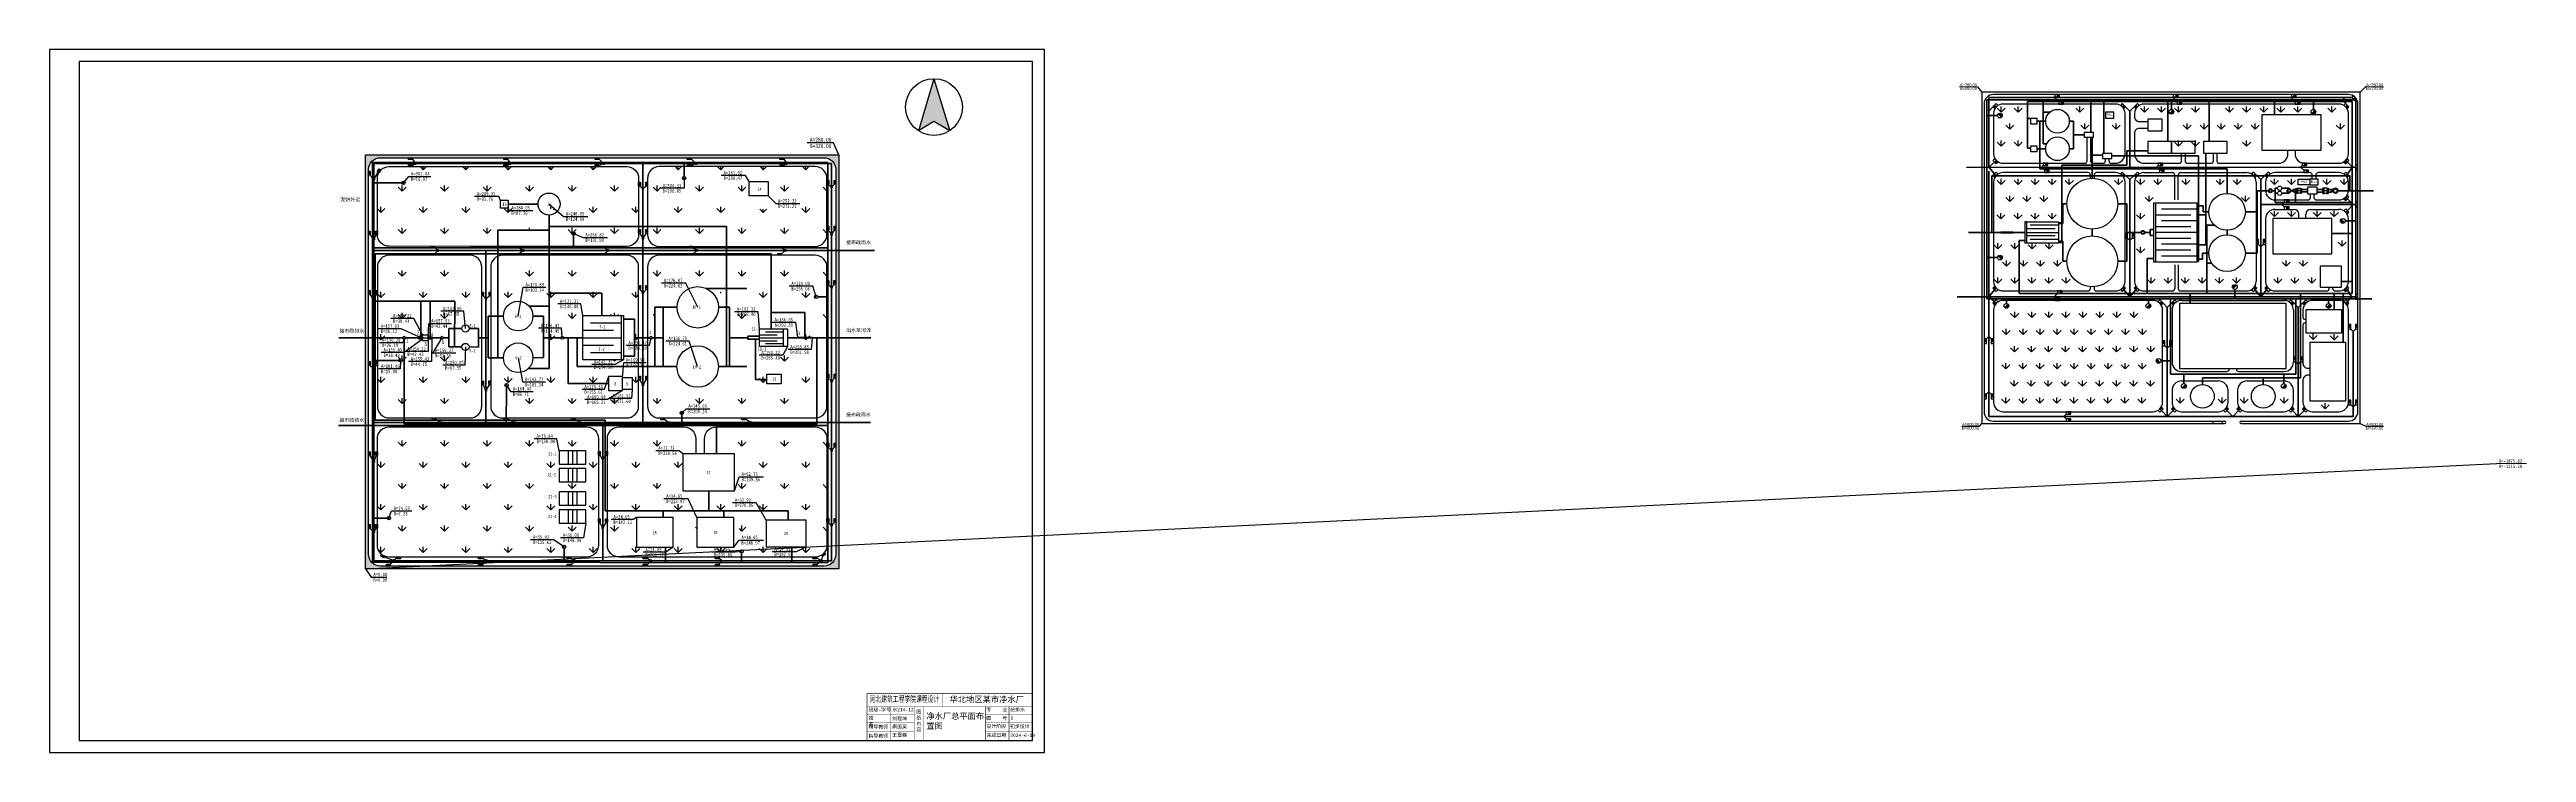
# Model space of a CAD drawing. Header units: millimetres. Extents: x 210832 to 1443773, y 126806 to 1026245.
# Drawn here: x 210908 to 213001, y 127951 to 128545 of the extents above; entities that cross this region are included whole.
import ezdxf
from ezdxf.enums import TextEntityAlignment as Align
from ezdxf.lldxf.tags import DXFTag

# ---------------------------------------------------------------- set-up
doc = ezdxf.new("R2010")
doc.units = ezdxf.units.MM
doc.header["$LTSCALE"] = 500
for name, color, linetype, lineweight in [('加氯管', 6, 'Cl_LINE', 60), ('厂区污水管', 141, 'CW_LINE', 60), ('厂区给水管', 60, 'G_LINE', 60), ('回流污泥管', 241, 'HN_LINE', 60), ('构筑物', 7, 'Continuous', 30), ('污水管', 2, 'W_LINE', 60), ('污泥管', 40, 'WN_LINE', 60), ('泄空管', 134, 'XK_LINE', 60), ('空气管', 5, 'K_LINE', 60), ('超越管', 94, 'CY_LINE', 60), ('雨水管', 20, 'Y_LINE', 60)]:
    doc.layers.add(name, color=color, linetype=linetype, lineweight=lineweight)
for name, color, linetype in [('标注', 3, 'Continuous'), ('消火栓', 7, 'Continuous'), ('草地', 7, 'Continuous'), ('道路', 200, 'Continuous')]:
    doc.layers.add(name, color=color, linetype=linetype)
doc.styles.add('Dim_ZB', font='txt', dxfattribs={"width": 0.8})
doc.styles.add('ROMANS', font='romans', dxfattribs={"width": 0.7, "height": 300})
doc.styles.get("Standard").update_dxf_attribs({"font": 'arial.ttf'})
tags = doc.linetypes.add('Cl_LINE', pattern='A,12.7,-5.08,["Cl",Standard,S=2.54,R=0,X=-2.54,Y=-1.27],-6.35', length=24.13).pattern_tags.tags
tags[6] = DXFTag(74, 10)
tags = doc.linetypes.add('CW_LINE', pattern='A,12.7,-5.08,["CW",Standard,S=2.54,R=0,X=-2.54,Y=-1.27],-6.35', length=24.13).pattern_tags.tags
tags[6] = DXFTag(74, 10)
tags = doc.linetypes.add('CY_LINE', pattern='A,12.7,-5.08,["CY",Standard,S=2.54,R=0,X=-2.54,Y=-1.27],-6.35', length=24.13).pattern_tags.tags
tags[6] = DXFTag(74, 10)
tags = doc.linetypes.add('G_LINE', pattern='A,12.7,-5.08,["G",Standard,S=2.54,R=0,X=-2.54,Y=-1.27],-6.35', length=24.13).pattern_tags.tags
tags[6] = DXFTag(74, 10)
tags = doc.linetypes.add('HN_LINE', pattern='A,12.7,-5.08,["HN",Standard,S=2.54,R=0,X=-2.54,Y=-1.27],-6.35', length=24.13).pattern_tags.tags
tags[6] = DXFTag(74, 10)
tags = doc.linetypes.add('K_LINE', pattern='A,12.7,-5.08,["K",Standard,S=2.54,R=0,X=-2.54,Y=-1.27],-6.35', length=24.13).pattern_tags.tags
tags[6] = DXFTag(74, 10)
tags = doc.linetypes.add('W_LINE', pattern='A,12.7,-5.08,["W",Standard,S=2.54,R=0,X=-2.54,Y=-1.27],-6.35', length=24.13).pattern_tags.tags
tags[6] = DXFTag(74, 10)
tags = doc.linetypes.add('WN_LINE', pattern='A,12.7,-5.08,["WN",Standard,S=2.54,R=0,X=-2.54,Y=-1.27],-6.35', length=24.13).pattern_tags.tags
tags[6] = DXFTag(74, 10)
tags = doc.linetypes.add('XK_LINE', pattern='A,12.7,-5.08,["XK",Standard,S=2.54,R=0,X=-2.54,Y=-1.27],-6.35', length=24.13).pattern_tags.tags
tags[6] = DXFTag(74, 10)
tags = doc.linetypes.add('Y_LINE', pattern='A,12.7,-5.08,["Y",Standard,S=2.54,R=0,X=-2.54,Y=-1.27],-6.35', length=24.13).pattern_tags.tags
tags[6] = DXFTag(74, 10)
doc.dimstyles.new('ISO-25', dxfattribs={"dimtxt": 2.5, "dimasz": 2.5, "dimexe": 1.25, "dimexo": 0.625, "dimtad": 1, "dimtxsty": 'Standard', "dimcen": 2.5, "dimadec": 0, "dimazin": 0, "dimtfac": 1, "dimtmove": 0, "dimatfit": 3, "dimfxl": 1, "dimarcsym": 0})
pattern_1 = [(90, (210846.406, 127814.342), (-17.9605, 17.9605), [4.7625, -31.1585]), (45, (210846.406, 127814.342), (-17.9605, 17.9605), [4.7625, -20.6375]), (135, (210846.406, 127814.342), (-17.9605, -17.9605), [4.7625, -20.6375])]

# ---------------------------------------------------------------- blocks, each defined once
blk = doc.blocks.new('*U56')
at = {"ltscale": 0.002}
blk.add_line((0, 0), (-22.2, 0), dxfattribs=at)
at = {"ltscale": 0.002, "style": 'Dim_ZB', "width": 0.8}
blk.add_text(' A=280.00 ', height=3.5, dxfattribs=at).set_placement((-22.2, 0.9))
blk.add_text(' B=320.00 ', height=3.5, dxfattribs=at).set_placement((-22.2, -0.9), align=Align.TOP_LEFT)
blk = doc.blocks.new('*U57')
at = {"ltscale": 0.002}
blk.add_line((0, 0), (13.5, 0), dxfattribs=at)
at = {"ltscale": 0.002, "style": 'Dim_ZB', "width": 0.8}
blk.add_text(' A=0.00 ', height=3, dxfattribs=at).set_placement((0, 0.8))
blk.add_text(' B=0.00 ', height=3, dxfattribs=at).set_placement((0, -0.8), align=Align.TOP_LEFT)
blk = doc.blocks.new('*U58')
at = {"ltscale": 0.002}
blk.add_line((0, 0), (-19.1, 0), dxfattribs=at)
at = {"ltscale": 0.002, "style": 'Dim_ZB', "width": 0.8}
blk.add_text(' A=157.03 ', height=3, dxfattribs=at).set_placement((-19.1, 0.8))
blk.add_text(' B=36.12 ', height=3, dxfattribs=at).set_placement((-19.1, -0.7), align=Align.TOP_LEFT)
blk = doc.blocks.new('*U59')
at = {"ltscale": 0.002}
blk.add_line((0, 0), (-19.5, 0), dxfattribs=at)
at = {"ltscale": 0.002, "style": 'Dim_ZB', "width": 0.8}
blk.add_text(' A=156.28 ', height=3, dxfattribs=at).set_placement((-19.5, 0.8))
blk.add_text(' B=26.19 ', height=3, dxfattribs=at).set_placement((-19.5, -0.7), align=Align.TOP_LEFT)
blk = doc.blocks.new('*U60')
at = {"ltscale": 0.002}
blk.add_line((0, 0), (-19.5, 0), dxfattribs=at)
at = {"ltscale": 0.002, "style": 'Dim_ZB', "width": 0.8}
blk.add_text(' A=155.43 ', height=3, dxfattribs=at).set_placement((-19.5, 0.8))
blk.add_text(' B=38.43 ', height=3, dxfattribs=at).set_placement((-19.5, -0.7), align=Align.TOP_LEFT)
blk = doc.blocks.new('*U61')
at = {"ltscale": 0.002}
blk.add_line((0, 0), (-19.5, 0), dxfattribs=at)
at = {"ltscale": 0.002, "style": 'Dim_ZB', "width": 0.8}
blk.add_text(' A=154.22 ', height=3, dxfattribs=at).set_placement((-19.5, 0.8))
blk.add_text(' B=42.43 ', height=3, dxfattribs=at).set_placement((-19.5, -0.7), align=Align.TOP_LEFT)
blk = doc.blocks.new('*U62')
at = {"ltscale": 0.002}
blk.add_line((0, 0), (19.1, 0), dxfattribs=at)
at = {"ltscale": 0.002, "style": 'Dim_ZB', "width": 0.8}
blk.add_text(' A=157.03 ', height=3, dxfattribs=at).set_placement((0, 0.8))
blk.add_text(' B=42.44 ', height=3, dxfattribs=at).set_placement((0, -0.8), align=Align.TOP_LEFT)
blk = doc.blocks.new('*U63')
at = {"ltscale": 0.002}
blk.add_line((0, 0), (-19.5, 0), dxfattribs=at)
at = {"ltscale": 0.002, "style": 'Dim_ZB', "width": 0.8}
blk.add_text(' A=155.43 ', height=3, dxfattribs=at).set_placement((-19.5, 0.8))
blk.add_text(' B=44.75 ', height=3, dxfattribs=at).set_placement((-19.5, -0.7), align=Align.TOP_LEFT)
blk = doc.blocks.new('*U64')
at = {"ltscale": 0.002}
blk.add_line((0, 0), (-18.6, 0), dxfattribs=at)
at = {"ltscale": 0.002, "style": 'Dim_ZB', "width": 0.8}
blk.add_text(' A=150.05 ', height=3, dxfattribs=at).set_placement((-18.6, 0.8))
blk.add_text(' B=67.55 ', height=3, dxfattribs=at).set_placement((-18.6, -0.7), align=Align.TOP_LEFT)
blk = doc.blocks.new('*U65')
at = {"ltscale": 0.002}
blk.add_line((0, 0), (-19.5, 0), dxfattribs=at)
at = {"ltscale": 0.002, "style": 'Dim_ZB', "width": 0.8}
blk.add_text(' A=162.56 ', height=3, dxfattribs=at).set_placement((-19.5, 0.8))
blk.add_text(' B=67.55 ', height=3, dxfattribs=at).set_placement((-19.5, -0.7), align=Align.TOP_LEFT)
blk = doc.blocks.new('*U66')
at = {"ltscale": 0.002}
blk.add_line((0, 0), (-19.5, 0), dxfattribs=at)
at = {"ltscale": 0.002, "style": 'Dim_ZB', "width": 0.8}
blk.add_text(' A=158.22 ', height=3, dxfattribs=at).set_placement((-19.5, 0.8))
blk.add_text(' B=38.43 ', height=3, dxfattribs=at).set_placement((-19.5, -0.7), align=Align.TOP_LEFT)
blk = doc.blocks.new('*U67')
at = {"ltscale": 0.002}
blk.add_line((0, 0), (19.1, 0), dxfattribs=at)
at = {"ltscale": 0.002, "style": 'Dim_ZB', "width": 0.8}
blk.add_text(' A=170.89 ', height=3, dxfattribs=at).set_placement((0, 0.8))
blk.add_text(' B=103.24 ', height=3, dxfattribs=at).set_placement((0, -0.8), align=Align.TOP_LEFT)
blk = doc.blocks.new('*U68')
at = {"ltscale": 0.002}
blk.add_line((0, 0), (19.5, 0), dxfattribs=at)
at = {"ltscale": 0.002, "style": 'Dim_ZB', "width": 0.8}
blk.add_text(' A=142.77 ', height=3, dxfattribs=at).set_placement((0, 0.8))
blk.add_text(' B=103.24 ', height=3, dxfattribs=at).set_placement((0, -0.8), align=Align.TOP_LEFT)
blk = doc.blocks.new('*U69')
at = {"ltscale": 0.002}
blk.add_line((0, 0), (-19.5, 0), dxfattribs=at)
at = {"ltscale": 0.002, "style": 'Dim_ZB', "width": 0.8}
blk.add_text(' A=171.31 ', height=3, dxfattribs=at).set_placement((-19.5, 0.8))
blk.add_text(' B=146.88 ', height=3, dxfattribs=at).set_placement((-19.5, -0.7), align=Align.TOP_LEFT)
blk = doc.blocks.new('*U71')
at = {"ltscale": 0.002}
blk.add_line((0, 0), (-20.5, 0), dxfattribs=at)
at = {"ltscale": 0.002, "style": 'Dim_ZB', "width": 0.8}
blk.add_text(' A=176.87 ', height=3, dxfattribs=at).set_placement((-20.5, 0.8))
blk.add_text(' B=224.62 ', height=3, dxfattribs=at).set_placement((-20.5, -0.7), align=Align.TOP_LEFT)
blk = doc.blocks.new('*U72')
at = {"ltscale": 0.002}
blk.add_line((0, 0), (-19.5, 0), dxfattribs=at)
at = {"ltscale": 0.002, "style": 'Dim_ZB', "width": 0.8}
blk.add_text(' A=136.75 ', height=3, dxfattribs=at).set_placement((-19.5, 0.8))
blk.add_text(' B=224.61 ', height=3, dxfattribs=at).set_placement((-19.5, -0.7), align=Align.TOP_LEFT)
blk = doc.blocks.new('*U73')
at = {"ltscale": 0.002}
blk.add_line((0, 0), (-20, 0), dxfattribs=at)
at = {"ltscale": 0.002, "style": 'Dim_ZB', "width": 0.8}
blk.add_text(' A=162.32 ', height=3, dxfattribs=at).set_placement((-20, 0.8))
blk.add_text(' B=266.40 ', height=3, dxfattribs=at).set_placement((-20, -0.7), align=Align.TOP_LEFT)
blk = doc.blocks.new('*U74')
at = {"ltscale": 0.002}
blk.add_line((0, 0), (-20, 0), dxfattribs=at)
at = {"ltscale": 0.002, "style": 'Dim_ZB', "width": 0.8}
blk.add_text(' A=150.32 ', height=3, dxfattribs=at).set_placement((-20, 0.8))
blk.add_text(' B=285.40 ', height=3, dxfattribs=at).set_placement((-20, -0.7), align=Align.TOP_LEFT)
blk = doc.blocks.new('*U75')
at = {"ltscale": 0.002}
blk.add_line((0, 0), (-20, 0), dxfattribs=at)
at = {"ltscale": 0.002, "style": 'Dim_ZB', "width": 0.8}
blk.add_text(' A=156.65 ', height=3, dxfattribs=at).set_placement((-20, 0.8))
blk.add_text(' B=292.30 ', height=3, dxfattribs=at).set_placement((-20, -0.7), align=Align.TOP_LEFT)
blk = doc.blocks.new('*U76')
at = {"ltscale": 0.002}
blk.add_line((0, 0), (-19.5, 0), dxfattribs=at)
at = {"ltscale": 0.002, "style": 'Dim_ZB', "width": 0.8}
blk.add_text(' A=155.85 ', height=3, dxfattribs=at).set_placement((-19.5, 0.8))
blk.add_text(' B=301.98 ', height=3, dxfattribs=at).set_placement((-19.5, -0.7), align=Align.TOP_LEFT)
blk = doc.blocks.new('*U77')
at = {"ltscale": 0.002}
blk.add_line((0, 0), (-19.5, 0), dxfattribs=at)
at = {"ltscale": 0.002, "style": 'Dim_ZB', "width": 0.8}
blk.add_text(' A=77.73 ', height=3, dxfattribs=at).set_placement((-19.5, 0.8))
blk.add_text(' B=214.56 ', height=3, dxfattribs=at).set_placement((-19.5, -0.7), align=Align.TOP_LEFT)
blk = doc.blocks.new('*U78')
at = {"ltscale": 0.002}
blk.add_line((0, 0), (20.5, 0), dxfattribs=at)
at = {"ltscale": 0.002, "style": 'Dim_ZB', "width": 0.8}
blk.add_text(' A=52.73 ', height=3, dxfattribs=at).set_placement((0, 0.8))
blk.add_text(' B=249.56 ', height=3, dxfattribs=at).set_placement((0, -0.8), align=Align.TOP_LEFT)
blk = doc.blocks.new('*U79')
at = {"ltscale": 0.002}
blk.add_line((0, 0), (-18.6, 0), dxfattribs=at)
at = {"ltscale": 0.002, "style": 'Dim_ZB', "width": 0.8}
blk.add_text(' A=34.65 ', height=3, dxfattribs=at).set_placement((-18.6, 0.8))
blk.add_text(' B=183.12 ', height=3, dxfattribs=at).set_placement((-18.6, -0.7), align=Align.TOP_LEFT)
blk = doc.blocks.new('*U80')
at = {"ltscale": 0.002}
blk.add_line((0, 0), (-19.1, 0), dxfattribs=at)
at = {"ltscale": 0.002, "style": 'Dim_ZB', "width": 0.8}
blk.add_text(' A=14.65 ', height=3, dxfattribs=at).set_placement((-19.1, 0.8))
blk.add_text(' B=208.12 ', height=3, dxfattribs=at).set_placement((-19.1, -0.7), align=Align.TOP_LEFT)
blk = doc.blocks.new('*U81')
at = {"ltscale": 0.002}
blk.add_line((0, 0), (-20, 0), dxfattribs=at)
at = {"ltscale": 0.002, "style": 'Dim_ZB', "width": 0.8}
blk.add_text(' A=32.92 ', height=3, dxfattribs=at).set_placement((-20, 0.8))
blk.add_text(' B=270.95 ', height=3, dxfattribs=at).set_placement((-20, -0.7), align=Align.TOP_LEFT)
blk = doc.blocks.new('*U82')
at = {"ltscale": 0.002}
blk.add_line((0, 0), (-20.5, 0), dxfattribs=at)
at = {"ltscale": 0.002, "style": 'Dim_ZB', "width": 0.8}
blk.add_text(' A=14.92 ', height=3, dxfattribs=at).set_placement((-20.5, 0.8))
blk.add_text(' B=297.95 ', height=3, dxfattribs=at).set_placement((-20.5, -0.7), align=Align.TOP_LEFT)
blk = doc.blocks.new('*U83')
at = {"ltscale": 0.002}
blk.add_line((0, 0), (-19.1, 0), dxfattribs=at)
at = {"ltscale": 0.002, "style": 'Dim_ZB', "width": 0.8}
blk.add_text(' A=79.84 ', height=3, dxfattribs=at).set_placement((-19.1, 0.8))
blk.add_text(' B=130.98 ', height=3, dxfattribs=at).set_placement((-19.1, -0.7), align=Align.TOP_LEFT)
blk = doc.blocks.new('*U84')
at = {"ltscale": 0.002}
blk.add_line((0, 0), (-19.5, 0), dxfattribs=at)
at = {"ltscale": 0.002, "style": 'Dim_ZB', "width": 0.8}
blk.add_text(' A=31.01 ', height=3, dxfattribs=at).set_placement((-19.5, 0.8))
blk.add_text(' B=148.98 ', height=3, dxfattribs=at).set_placement((-19.5, -0.7), align=Align.TOP_LEFT)
blk = doc.blocks.new('*U85')
at = {"ltscale": 0.002}
blk.add_line((0, 0), (20.5, 0), dxfattribs=at)
at = {"ltscale": 0.002, "style": 'Dim_ZB', "width": 0.8}
blk.add_text(' A=246.65 ', height=3, dxfattribs=at).set_placement((0, 0.8))
blk.add_text(' B=124.09 ', height=3, dxfattribs=at).set_placement((0, -0.8), align=Align.TOP_LEFT)
blk = doc.blocks.new('*U86')
at = {"ltscale": 0.002}
blk.add_line((0, 0), (-20.5, 0), dxfattribs=at)
at = {"ltscale": 0.002, "style": 'Dim_ZB', "width": 0.8}
blk.add_text(' A=34.65 ', height=3, dxfattribs=at).set_placement((-20.5, 0.8))
blk.add_text(' B=223.97 ', height=3, dxfattribs=at).set_placement((-20.5, -0.7), align=Align.TOP_LEFT)
blk = doc.blocks.new('*U87')
at = {"ltscale": 0.002}
blk.add_line((0, 0), (20.5, 0), dxfattribs=at)
at = {"ltscale": 0.002, "style": 'Dim_ZB', "width": 0.8}
blk.add_text(' A=14.65 ', height=3, dxfattribs=at).set_placement((0, 0.8))
blk.add_text(' B=248.97 ', height=3, dxfattribs=at).set_placement((0, -0.8), align=Align.TOP_LEFT)
blk = doc.blocks.new('*U88')
at = {"ltscale": 0.002}
blk.add_line((0, 0), (-20.5, 0), dxfattribs=at)
at = {"ltscale": 0.002, "style": 'Dim_ZB', "width": 0.8}
blk.add_text(' A=261.92 ', height=3, dxfattribs=at).set_placement((-20.5, 0.8))
blk.add_text(' B=259.47 ', height=3, dxfattribs=at).set_placement((-20.5, -0.7), align=Align.TOP_LEFT)
blk = doc.blocks.new('*U89')
at = {"ltscale": 0.002}
blk.add_line((0, 0), (20.5, 0), dxfattribs=at)
at = {"ltscale": 0.002, "style": 'Dim_ZB', "width": 0.8}
blk.add_text(' A=252.32 ', height=3, dxfattribs=at).set_placement((0, 0.8))
blk.add_text(' B=272.27 ', height=3, dxfattribs=at).set_placement((0, -0.8), align=Align.TOP_LEFT)
blk = doc.blocks.new('*U90')
at = {"ltscale": 0.002}
blk.add_line((0, 0), (-18.6, 0), dxfattribs=at)
at = {"ltscale": 0.002, "style": 'Dim_ZB', "width": 0.8}
blk.add_text(' A=170.30 ', height=3, dxfattribs=at).set_placement((-18.6, 0.8))
blk.add_text(' B=155.61 ', height=3, dxfattribs=at).set_placement((-18.6, -0.7), align=Align.TOP_LEFT)
blk = doc.blocks.new('*U91')
at = {"ltscale": 0.002}
blk.add_line((0, 0), (-19.1, 0), dxfattribs=at)
at = {"ltscale": 0.002, "style": 'Dim_ZB', "width": 0.8}
blk.add_text(' A=160.68 ', height=3, dxfattribs=at).set_placement((-19.1, 0.8))
blk.add_text(' B=165.21 ', height=3, dxfattribs=at).set_placement((-19.1, -0.7), align=Align.TOP_LEFT)
blk = doc.blocks.new('*U93')
at = {"ltscale": 0.002}
blk.add_line((0, 0), (-18.1, 0), dxfattribs=at)
at = {"ltscale": 0.002, "style": 'Dim_ZB', "width": 0.8}
blk.add_text(' A=161.51 ', height=3, dxfattribs=at).set_placement((-18.1, 0.8))
blk.add_text(' B=171.60 ', height=3, dxfattribs=at).set_placement((-18.1, -0.7), align=Align.TOP_LEFT)
blk = doc.blocks.new('*U94')
at = {"ltscale": 0.002}
blk.add_line((0, 0), (-19.5, 0), dxfattribs=at)
at = {"ltscale": 0.002, "style": 'Dim_ZB', "width": 0.8}
blk.add_text(' A=196.47 ', height=3, dxfattribs=at).set_placement((-19.5, 0.8))
blk.add_text(' B=124.45 ', height=3, dxfattribs=at).set_placement((-19.5, -0.7), align=Align.TOP_LEFT)
blk = doc.blocks.new('*U95')
at = {"ltscale": 0.002}
blk.add_line((0, 0), (-19.5, 0), dxfattribs=at)
at = {"ltscale": 0.002, "style": 'Dim_ZB', "width": 0.8}
blk.add_text(' A=196.47 ', height=3, dxfattribs=at).set_placement((-19.5, 0.8))
blk.add_text(' B=184.30 ', height=3, dxfattribs=at).set_placement((-19.5, -0.7), align=Align.TOP_LEFT)
blk = doc.blocks.new('*U96')
at = {"ltscale": 0.002}
blk.add_line((0, 0), (17.2, 0), dxfattribs=at)
at = {"ltscale": 0.002, "style": 'Dim_ZB', "width": 0.8}
blk.add_text(' A=74.50 ', height=3, dxfattribs=at).set_placement((0, 0.8))
blk.add_text(' B=7.23 ', height=3, dxfattribs=at).set_placement((0, -0.8), align=Align.TOP_LEFT)
blk = doc.blocks.new('*U97')
at = {"ltscale": 0.002}
blk.add_line((0, 0), (-19.5, 0), dxfattribs=at)
at = {"ltscale": 0.002, "style": 'Dim_ZB', "width": 0.8}
blk.add_text(' A=55.03 ', height=3, dxfattribs=at).set_placement((-19.5, 0.8))
blk.add_text(' B=125.63 ', height=3, dxfattribs=at).set_placement((-19.5, -0.7), align=Align.TOP_LEFT)
blk = doc.blocks.new('*U98')
at = {"ltscale": 0.002}
blk.add_line((0, 0), (-20, 0), dxfattribs=at)
at = {"ltscale": 0.002, "style": 'Dim_ZB', "width": 0.8}
blk.add_text(' A=51.95 ', height=3, dxfattribs=at).set_placement((-20, 0.8))
blk.add_text(' B=245.60 ', height=3, dxfattribs=at).set_placement((-20, -0.7), align=Align.TOP_LEFT)
blk = doc.blocks.new('*U99')
at = {"ltscale": 0.002}
blk.add_line((0, 0), (20, 0), dxfattribs=at)
at = {"ltscale": 0.002, "style": 'Dim_ZB', "width": 0.8}
blk.add_text(' A=145.65 ', height=3, dxfattribs=at).set_placement((0, 0.8))
blk.add_text(' B=205.24 ', height=3, dxfattribs=at).set_placement((0, -0.8), align=Align.TOP_LEFT)
blk = doc.blocks.new('*U100')
at = {"ltscale": 0.002}
blk.add_line((0, 0), (19.1, 0), dxfattribs=at)
at = {"ltscale": 0.002, "style": 'Dim_ZB', "width": 0.8}
blk.add_text(' A=164.40 ', height=3, dxfattribs=at).set_placement((0, 0.8))
blk.add_text(' B=86.71 ', height=3, dxfattribs=at).set_placement((0, -0.8), align=Align.TOP_LEFT)
blk = doc.blocks.new('*U101')
at = {"ltscale": 0.002}
blk.add_line((0, 0), (-18.1, 0), dxfattribs=at)
at = {"ltscale": 0.002, "style": 'Dim_ZB', "width": 0.8}
blk.add_text(' A=181.06 ', height=3, dxfattribs=at).set_placement((-18.1, 0.8))
blk.add_text(' B=15.08 ', height=3, dxfattribs=at).set_placement((-18.1, -0.7), align=Align.TOP_LEFT)
blk = doc.blocks.new('*U102')
at = {"ltscale": 0.002}
blk.add_line((0, 0), (-20, 0), dxfattribs=at)
at = {"ltscale": 0.002, "style": 'Dim_ZB', "width": 0.8}
blk.add_text(' A=224.08 ', height=3, dxfattribs=at).set_placement((-20, 0.8))
blk.add_text(' B=296.06 ', height=3, dxfattribs=at).set_placement((-20, -0.7), align=Align.TOP_LEFT)
blk = doc.blocks.new('*U103')
at = {"ltscale": 0.002}
blk.add_line((0, 0), (18.6, 0), dxfattribs=at)
at = {"ltscale": 0.002, "style": 'Dim_ZB', "width": 0.8}
blk.add_text(' A=301.04 ', height=3, dxfattribs=at).set_placement((0, 0.8))
blk.add_text(' B=16.97 ', height=3, dxfattribs=at).set_placement((0, -0.8), align=Align.TOP_LEFT)
blk = doc.blocks.new('*U104')
at = {"ltscale": 0.002}
blk.add_line((0, 0), (20.5, 0), dxfattribs=at)
at = {"ltscale": 0.002, "style": 'Dim_ZB', "width": 0.8}
blk.add_text(' A=266.82 ', height=3, dxfattribs=at).set_placement((0, 0.8))
blk.add_text(' B=131.99 ', height=3, dxfattribs=at).set_placement((0, -0.8), align=Align.TOP_LEFT)
blk = doc.blocks.new('*U105')
at = {"ltscale": 0.002}
blk.add_line((0, 0), (-20, 0), dxfattribs=at)
at = {"ltscale": 0.002, "style": 'Dim_ZB', "width": 0.8}
blk.add_text(' A=304.33 ', height=3, dxfattribs=at).set_placement((-20, 0.8))
blk.add_text(' B=206.85 ', height=3, dxfattribs=at).set_placement((-20, -0.7), align=Align.TOP_LEFT)
blk = doc.blocks.new('*U92')
at = {"ltscale": 0.002}
blk.add_line((0, 0), (19.1, 0), dxfattribs=at)
at = {"ltscale": 0.002, "style": 'Dim_ZB', "width": 0.8}
blk.add_text(' A=169.50 ', height=3, dxfattribs=at).set_placement((0, 0.8))
blk.add_text(' B=165.21 ', height=3, dxfattribs=at).set_placement((0, -0.8), align=Align.TOP_LEFT)
blk = doc.blocks.new('*U70')
at = {"ltscale": 0.002}
blk.add_line((0, 0), (-19.5, 0), dxfattribs=at)
at = {"ltscale": 0.002, "style": 'Dim_ZB', "width": 0.8}
blk.add_text(' A=141.31 ', height=3, dxfattribs=at).set_placement((-19.5, 0.8))
blk.add_text(' B=174.38 ', height=3, dxfattribs=at).set_placement((-19.5, -0.7), align=Align.TOP_LEFT)
blk = doc.blocks.new('*U106')
at = {"ltscale": 0.002}
blk.add_line((0, 0), (20, 0), dxfattribs=at)
at = {"ltscale": 0.002, "style": 'Dim_ZB', "width": 0.8}
blk.add_text(' A=284.05 ', height=3, dxfattribs=at).set_placement((0, 0.8))
blk.add_text(' B=87.76 ', height=3, dxfattribs=at).set_placement((0, -0.8), align=Align.TOP_LEFT)
blk = doc.blocks.new('*U107')
at = {"ltscale": 0.002}
blk.add_line((0, 0), (-20.5, 0), dxfattribs=at)
at = {"ltscale": 0.002, "style": 'Dim_ZB', "width": 0.8}
blk.add_text(' A=289.35 ', height=3, dxfattribs=at).set_placement((-20.5, 0.8))
blk.add_text(' B=82.76 ', height=3, dxfattribs=at).set_placement((-20.5, -0.7), align=Align.TOP_LEFT)
blk = doc.blocks.new('*U113')
at = {"lineweight": 15, "ltscale": 0.002}
blk.add_line((0, 0), (25.2, 0), dxfattribs=at)
at = {"lineweight": 15, "ltscale": 0.002, "style": 'Dim_ZB', "width": 0.8}
blk.add_text(' A=-1875.82 ', height=3, dxfattribs=at).set_placement((0, 0.8))
blk.add_text(' B=-1215.20 ', height=3, dxfattribs=at).set_placement((0, -0.8), align=Align.TOP_LEFT)

msp = doc.modelspace()

# ---------------------------------------------------------------- hatches: boundary and pattern name
h = msp.add_hatch(color=7)
h.dxf.hatch_style = 1
h.paths.add_polyline_path([(211655.3, 128520), (211642.1, 128476), (211655.3, 128483.7), (211668.6, 128476)])
h = msp.add_hatch(color=4)
h.dxf.hatch_style = 1
h.paths.add_polyline_path([(212551.8, 128497.7), (212550.4, 128496.2), (212551.8, 128494.8), (212553.2, 128496.2)])
h = msp.add_hatch(color=4)
h.dxf.hatch_style = 1
h.paths.add_polyline_path([(212604.8, 128504.6), (212606.8, 128504.6), (212606.8, 128506.6), (212604.8, 128506.6)])
h = msp.add_hatch(color=4)
h.dxf.hatch_style = 1
h.paths.add_polyline_path([(212608.1, 128498.6), (212610.1, 128498.6), (212610.1, 128500.6), (212608.1, 128500.6)])
h = msp.add_hatch(color=4)
h.dxf.hatch_style = 1
h.paths.add_polyline_path([(212659.8, 128496.2), (212661.2, 128494.8), (212662.6, 128496.2), (212661.2, 128497.7)])
h = msp.add_hatch(color=4)
h.dxf.hatch_style = 1
h.paths.add_polyline_path([(212671.1, 128497.7), (212669.7, 128496.2), (212671.1, 128494.8), (212672.5, 128496.2)])
at = {"true_color": 0x58ba48}
h = msp.add_hatch(color=85, dxfattribs=at)
h.dxf.hatch_style = 1
h.paths.add_polyline_path([(212699.9, 128490.7, 0.668179), (212703.3, 128492.1, 0.198912), (212702.7, 128493.6)])
h = msp.add_hatch(color=4)
h.dxf.hatch_style = 1
h.paths.add_polyline_path([(212704.9, 128504.6), (212706.9, 128504.6), (212706.9, 128506.6), (212704.9, 128506.6)])
h = msp.add_hatch(color=4)
h.dxf.hatch_style = 1
h.paths.add_polyline_path([(212708.2, 128498.6), (212710.2, 128498.6), (212710.2, 128500.6), (212708.2, 128500.6)])
h = msp.add_hatch(color=4)
h.dxf.hatch_style = 1
h.paths.add_polyline_path([(212804.8, 128504.6), (212806.8, 128504.6), (212806.8, 128506.6), (212804.8, 128506.6)])
h = msp.add_hatch(color=4)
h.dxf.hatch_style = 1
h.paths.add_polyline_path([(212808, 128498.6), (212810, 128498.6), (212810, 128500.6), (212808, 128500.6)])
h = msp.add_hatch(color=85, dxfattribs=at)
h.dxf.hatch_style = 1
h.paths.add_polyline_path([(212819.9, 128490.7, 0.668179), (212823.3, 128492.1, 0.198912), (212822.7, 128493.6)])
h = msp.add_hatch(color=4)
h.dxf.hatch_style = 1
h.paths.add_polyline_path([(212848.5, 128496.2), (212849.9, 128494.8), (212851.4, 128496.2), (212849.9, 128497.6)])
h = msp.add_hatch(color=4)
h.dxf.hatch_style = 1
h.paths.add_polyline_path([(212855.1, 128502.8), (212856.6, 128501.4), (212858, 128502.8), (212856.6, 128504.2)])
h = msp.add_hatch(color=85, dxfattribs=at)
h.dxf.hatch_style = 1
h.paths.add_polyline_path([(212557.8, 128487.4, 0.198912), (212558.3, 128488.8, 0.668179), (212554.9, 128490.2)])
h = msp.add_hatch(color=256)
h.dxf.hatch_style = 1
h.paths.add_polyline_path([(211212.7, 128451.7), (211214.2, 128451.7), (211214.2, 128453.2), (211212.7, 128453.2)])
h = msp.add_hatch(color=256)
h.dxf.hatch_style = 1
h.paths.add_polyline_path([(211293.1, 128451.7), (211294.6, 128451.7), (211294.6, 128453.2), (211293.1, 128453.2)])
h = msp.add_hatch(color=256)
h.dxf.hatch_style = 1
h.paths.add_polyline_path([(211370.3, 128451.7), (211371.8, 128451.7), (211371.8, 128453.2), (211370.3, 128453.2)])
h = msp.add_hatch(color=256)
h.dxf.hatch_style = 1
h.paths.add_polyline_path([(211448.2, 128451.7), (211449.7, 128451.7), (211449.7, 128453.2), (211448.2, 128453.2)])
h = msp.add_hatch(color=256)
h.dxf.hatch_style = 1
h.paths.add_polyline_path([(211526.6, 128451.7), (211528.1, 128451.7), (211528.1, 128453.2), (211526.6, 128453.2)])
h = msp.add_hatch(color=256)
h.dxf.hatch_style = 1
h.paths.add_polyline_path([(211178.8, 128440.3), (211178.8, 128441.8), (211177.3, 128441.8), (211177.3, 128440.3)])
h = msp.add_hatch(color=256)
h.dxf.hatch_style = 1
h.paths.add_polyline_path([(211186.8, 128441.7), (211187.6, 128443), (211186.4, 128443.8), (211185.5, 128442.6)])
h = msp.add_hatch(color=256)
h.dxf.hatch_style = 1
h.paths.add_polyline_path([(211212.7, 128445.7), (211214.2, 128445.7), (211214.2, 128447.2), (211212.7, 128447.2)])
h = msp.add_hatch(color=256)
h.dxf.hatch_style = 1
h.paths.add_polyline_path([(211293.2, 128445.7), (211294.7, 128445.7), (211294.7, 128447.2), (211293.2, 128447.2)])
h = msp.add_hatch(color=256)
h.dxf.hatch_style = 1
h.paths.add_polyline_path([(211370.3, 128445.7), (211371.8, 128445.7), (211371.8, 128447.2), (211370.3, 128447.2)])
h = msp.add_hatch(color=256)
h.dxf.hatch_style = 1
h.paths.add_polyline_path([(211407.1, 128432.5), (211405.6, 128432.5), (211405.6, 128431), (211407.1, 128431)])
h = msp.add_hatch(color=256)
h.dxf.hatch_style = 1
h.paths.add_polyline_path([(211413.1, 128432.5), (211411.6, 128432.5), (211411.6, 128431), (211413.1, 128431)])
h = msp.add_hatch(color=256)
h.dxf.hatch_style = 1
h.paths.add_polyline_path([(211448.3, 128445.7), (211449.8, 128445.7), (211449.8, 128447.2), (211448.3, 128447.2)])
h = msp.add_hatch(color=256)
h.dxf.hatch_style = 1
h.paths.add_polyline_path([(211526.7, 128445.7), (211528.2, 128445.7), (211528.2, 128447.2), (211526.7, 128447.2)])
h = msp.add_hatch(color=256)
h.dxf.hatch_style = 1
h.paths.add_polyline_path([(211566.3, 128434.1), (211564.8, 128434.1), (211564.8, 128432.6), (211566.3, 128432.6)])
h = msp.add_hatch(color=256)
h.dxf.hatch_style = 1
h.paths.add_polyline_path([(211572.3, 128434.1), (211570.8, 128434.1), (211570.8, 128432.6), (211572.3, 128432.6)])
h = msp.add_hatch(color=4)
h.dxf.hatch_style = 1
h.paths.add_polyline_path([(212551.8, 128439.7), (212550.4, 128438.2), (212551.8, 128436.8), (212553.2, 128438.2)])
h = msp.add_hatch(color=4)
h.dxf.hatch_style = 1
h.paths.add_polyline_path([(212551.8, 128449.5), (212553.2, 128448.1), (212554.7, 128449.5), (212553.2, 128450.9)])
h = msp.add_hatch(color=4)
h.dxf.hatch_style = 1
h.paths.add_polyline_path([(212594.9, 128446.6), (212596.9, 128446.6), (212596.9, 128448.6), (212594.9, 128448.6)])
h = msp.add_hatch(color=4)
h.dxf.hatch_style = 1
h.paths.add_polyline_path([(212596, 128440.6), (212598, 128440.6), (212598, 128442.6), (212596, 128442.6)])
h = msp.add_hatch(color=4)
h.dxf.hatch_style = 1
h.paths.add_polyline_path([(212659.8, 128438.2), (212661.2, 128436.8), (212662.6, 128438.2), (212661.2, 128439.7)])
h = msp.add_hatch(color=4)
h.dxf.hatch_style = 1
h.paths.add_polyline_path([(212671.1, 128439.7), (212669.7, 128438.2), (212671.1, 128436.8), (212672.5, 128438.2)])
h = msp.add_hatch(color=4)
h.dxf.hatch_style = 1
h.paths.add_polyline_path([(212692.1, 128446.6), (212694.1, 128446.6), (212694.1, 128448.6), (212692.1, 128448.6)])
h = msp.add_hatch(color=4)
h.dxf.hatch_style = 1
h.paths.add_polyline_path([(212693.3, 128440.6), (212695.3, 128440.6), (212695.3, 128442.6), (212693.3, 128442.6)])
h = msp.add_hatch(color=4)
h.dxf.hatch_style = 1
h.paths.add_polyline_path([(212770.6, 128438.2), (212772, 128436.8), (212773.4, 128438.2), (212772, 128439.7)])
h = msp.add_hatch(color=4)
h.dxf.hatch_style = 1
h.paths.add_polyline_path([(212781.8, 128439.7), (212780.4, 128438.2), (212781.8, 128436.8), (212783.2, 128438.2)])
h = msp.add_hatch(color=4)
h.dxf.hatch_style = 1
h.paths.add_polyline_path([(212813.9, 128446.6), (212815.9, 128446.6), (212815.9, 128448.6), (212813.9, 128448.6)])
h = msp.add_hatch(color=4)
h.dxf.hatch_style = 1
h.paths.add_polyline_path([(212815.1, 128440.6), (212817.1, 128440.6), (212817.1, 128442.6), (212815.1, 128442.6)])
h = msp.add_hatch(color=4)
h.dxf.hatch_style = 1
h.paths.add_polyline_path([(212848.6, 128450.9), (212847.1, 128449.5), (212848.6, 128448.1), (212850, 128449.5)])
h = msp.add_hatch(color=4)
h.dxf.hatch_style = 1
h.paths.add_polyline_path([(212848.6, 128438.3), (212850, 128436.8), (212851.4, 128438.3), (212850, 128439.7)])
h = msp.add_hatch(color=4)
h.dxf.hatch_style = 1
h.paths.add_polyline_path([(212856.9, 128445.2), (212856.9, 128443.2), (212858.9, 128443.2), (212858.9, 128445.2)])
h = msp.add_hatch(color=4)
h.dxf.hatch_style = 1
h.paths.add_polyline_path([(212798.7, 128415.6), (212800.7, 128415.6), (212800.7, 128417.6), (212798.7, 128417.6)])
h = msp.add_hatch(color=4)
h.dxf.hatch_style = 1
h.paths.add_polyline_path([(212798.7, 128409.6), (212800.7, 128409.6), (212800.7, 128411.6), (212798.7, 128411.6)])
h = msp.add_hatch(color=4)
h.dxf.hatch_style = 1
h.paths.add_polyline_path([(212848.6, 128419.9), (212847.1, 128418.5), (212848.6, 128417.1), (212850, 128418.5)])
h = msp.add_hatch(color=4)
h.dxf.hatch_style = 1
h.paths.add_polyline_path([(212856.9, 128413.6), (212856.9, 128411.6), (212858.9, 128411.6), (212858.9, 128413.6)])
h = msp.add_hatch(color=256)
h.dxf.hatch_style = 1
h.paths.add_polyline_path([(211178.8, 128391.3), (211177.3, 128391.3), (211177.3, 128389.8), (211178.8, 128389.8)])
h = msp.add_hatch(color=256)
h.dxf.hatch_style = 1
h.paths.add_polyline_path([(211184.8, 128389.8), (211184.8, 128391.3), (211183.3, 128391.3), (211183.3, 128389.8)])
h = msp.add_hatch(color=256)
h.dxf.hatch_style = 1
h.paths.add_polyline_path([(211407.1, 128392.6), (211405.6, 128392.6), (211405.6, 128391.1), (211407.1, 128391.1)])
h = msp.add_hatch(color=256)
h.dxf.hatch_style = 1
h.paths.add_polyline_path([(211413.2, 128392.6), (211411.7, 128392.6), (211411.7, 128391.1), (211413.2, 128391.1)])
h = msp.add_hatch(color=256)
h.dxf.hatch_style = 1
h.paths.add_polyline_path([(211566.3, 128395.4), (211564.8, 128395.4), (211564.8, 128393.9), (211566.3, 128393.9)])
h = msp.add_hatch(color=256)
h.dxf.hatch_style = 1
h.paths.add_polyline_path([(211572.3, 128393.8), (211572.3, 128395.3), (211570.8, 128395.3), (211570.8, 128393.8)])
h = msp.add_hatch(color=4)
h.dxf.hatch_style = 1
h.paths.add_polyline_path([(212664.1, 128387.2), (212664.1, 128389.2), (212662.1, 128389.2), (212662.1, 128387.2)])
h = msp.add_hatch(color=4)
h.dxf.hatch_style = 1
h.paths.add_polyline_path([(212670.1, 128387.2), (212670.1, 128389.2), (212668.1, 128389.2), (212668.1, 128387.2)])
h = msp.add_hatch(color=85, dxfattribs=at)
h.dxf.hatch_style = 1
h.paths.add_polyline_path([(212844.8, 128401.3, 0.198912), (212844.2, 128399.8, 0.668179), (212847.6, 128398.4)])
h = msp.add_hatch(color=4)
h.dxf.hatch_style = 1
h.paths.add_polyline_path([(212848.6, 128407.3), (212850, 128405.8), (212851.4, 128407.3), (212850, 128408.7)])
h = msp.add_hatch(color=256)
h.dxf.hatch_style = 1
h.paths.add_polyline_path([(211231.5, 128376.9), (211233, 128376.9), (211233, 128378.4), (211231.5, 128378.4)])
h = msp.add_hatch(color=256)
h.dxf.hatch_style = 1
h.paths.add_polyline_path([(211231.6, 128370.9), (211233.1, 128370.9), (211233.1, 128372.4), (211231.6, 128372.4)])
h = msp.add_hatch(color=256)
h.dxf.hatch_style = 1
h.paths.add_polyline_path([(211302.7, 128376.8), (211304.2, 128376.8), (211304.2, 128378.3), (211302.7, 128378.3)])
h = msp.add_hatch(color=256)
h.dxf.hatch_style = 1
h.paths.add_polyline_path([(211302.8, 128370.9), (211304.3, 128370.9), (211304.3, 128372.4), (211302.8, 128372.4)])
h = msp.add_hatch(color=256)
h.dxf.hatch_style = 1
h.paths.add_polyline_path([(211374.8, 128376.8), (211376.3, 128376.8), (211376.3, 128378.3), (211374.8, 128378.3)])
h = msp.add_hatch(color=256)
h.dxf.hatch_style = 1
h.paths.add_polyline_path([(211374.9, 128370.8), (211376.4, 128370.8), (211376.4, 128372.3), (211374.9, 128372.3)])
h = msp.add_hatch(color=256)
h.dxf.hatch_style = 1
h.paths.add_polyline_path([(211449.8, 128376.9), (211451.3, 128376.9), (211451.3, 128378.4), (211449.8, 128378.4)])
h = msp.add_hatch(color=256)
h.dxf.hatch_style = 1
h.paths.add_polyline_path([(211449.9, 128370.9), (211451.4, 128370.9), (211451.4, 128372.4), (211449.9, 128372.4)])
h = msp.add_hatch(color=256)
h.dxf.hatch_style = 1
h.paths.add_polyline_path([(211524.6, 128376.8), (211526.1, 128376.8), (211526.1, 128378.3), (211524.6, 128378.3)])
h = msp.add_hatch(color=256)
h.dxf.hatch_style = 1
h.paths.add_polyline_path([(211524.7, 128370.8), (211526.2, 128370.8), (211526.2, 128372.3), (211524.7, 128372.3)])
h = msp.add_hatch(color=85, dxfattribs=at)
h.dxf.hatch_style = 1
h.paths.add_polyline_path([(212557.8, 128367.4, 0.198912), (212558.3, 128368.8, 0.668179), (212554.9, 128370.2)])
h = msp.add_hatch(color=4)
h.dxf.hatch_style = 1
h.paths.add_polyline_path([(212774.9, 128382), (212774.9, 128384), (212772.9, 128384), (212772.9, 128382)])
h = msp.add_hatch(color=4)
h.dxf.hatch_style = 1
h.paths.add_polyline_path([(212780.9, 128382), (212780.9, 128384), (212778.9, 128384), (212778.9, 128382)])
h = msp.add_hatch(color=256)
h.dxf.hatch_style = 1
h.paths.add_polyline_path([(211566.3, 128349.5), (211564.8, 128349.5), (211564.8, 128348), (211566.3, 128348)])
h = msp.add_hatch(color=256)
h.dxf.hatch_style = 1
h.paths.add_polyline_path([(211572.2, 128348), (211572.2, 128349.5), (211570.7, 128349.5), (211570.7, 128348)])
h = msp.add_hatch(color=256)
h.dxf.hatch_style = 1
h.paths.add_polyline_path([(211178.8, 128339.4), (211178.8, 128340.9), (211177.3, 128340.9), (211177.3, 128339.4)])
h = msp.add_hatch(color=256)
h.dxf.hatch_style = 1
h.paths.add_polyline_path([(211184.8, 128339.4), (211184.8, 128340.9), (211183.3, 128340.9), (211183.3, 128339.4)])
h = msp.add_hatch(color=256)
h.dxf.hatch_style = 1
h.paths.add_polyline_path([(211274.6, 128339.7), (211273.1, 128339.7), (211273.1, 128338.2), (211274.6, 128338.2)])
h = msp.add_hatch(color=256)
h.dxf.hatch_style = 1
h.paths.add_polyline_path([(211280.7, 128339.7), (211279.2, 128339.7), (211279.2, 128338.2), (211280.7, 128338.2)])
h = msp.add_hatch(color=256)
h.dxf.hatch_style = 1
h.paths.add_polyline_path([(211407.1, 128345.3), (211405.6, 128345.3), (211405.6, 128343.8), (211407.1, 128343.8)])
h = msp.add_hatch(color=256)
h.dxf.hatch_style = 1
h.paths.add_polyline_path([(211413.1, 128345.2), (211411.6, 128345.2), (211411.6, 128343.7), (211413.1, 128343.7)])
h = msp.add_hatch(color=4)
h.dxf.hatch_style = 1
h.paths.add_polyline_path([(212553.2, 128342.9), (212551.8, 128344.3), (212550.4, 128342.9), (212551.8, 128341.5)])
h = msp.add_hatch(color=4)
h.dxf.hatch_style = 1
h.paths.add_polyline_path([(212551.8, 128331.7), (212550.4, 128330.2), (212551.8, 128328.8), (212553.2, 128330.2)])
h = msp.add_hatch(color=85, dxfattribs=at)
h.dxf.hatch_style = 1
h.paths.add_polyline_path([(212560.4, 128326.6, 0.668179), (212563.8, 128328, 0.198912), (212563.2, 128329.4)])
h = msp.add_hatch(color=4)
h.dxf.hatch_style = 1
h.paths.add_polyline_path([(212605.3, 128332.6), (212607.3, 128332.6), (212607.3, 128334.6), (212605.3, 128334.6)])
h = msp.add_hatch(color=4)
h.dxf.hatch_style = 1
h.paths.add_polyline_path([(212607, 128338.6), (212609, 128338.6), (212609, 128340.6), (212607, 128340.6)])
h = msp.add_hatch(color=4)
h.dxf.hatch_style = 1
h.paths.add_polyline_path([(212661.2, 128341.5), (212662.6, 128342.9), (212661.2, 128344.3), (212659.8, 128342.9)])
h = msp.add_hatch(color=4)
h.dxf.hatch_style = 1
h.paths.add_polyline_path([(212672.5, 128342.9), (212671.1, 128344.3), (212669.7, 128342.9), (212671.1, 128341.5)])
h = msp.add_hatch(color=85, dxfattribs=at)
h.dxf.hatch_style = 1
h.paths.add_polyline_path([(212680.4, 128326.6, 0.668179), (212683.8, 128328, 0.198912), (212683.2, 128329.4)])
h = msp.add_hatch(color=4)
h.dxf.hatch_style = 1
h.paths.add_polyline_path([(212691.4, 128330.2), (212692.9, 128328.8), (212694.3, 128330.2), (212692.9, 128331.7)])
h = msp.add_hatch(color=4)
h.dxf.hatch_style = 1
h.paths.add_polyline_path([(212702.7, 128331.7), (212701.3, 128330.2), (212702.7, 128328.8), (212704.1, 128330.2)])
h = msp.add_hatch(color=85, dxfattribs=at)
h.dxf.hatch_style = 1
h.paths.add_polyline_path([(212756.3, 128345.4, 0.668179), (212752.9, 128344, 0.198912), (212753.5, 128342.6)])
h = msp.add_hatch(color=4)
h.dxf.hatch_style = 1
h.paths.add_polyline_path([(212772, 128341.5), (212773.4, 128342.9), (212772, 128344.3), (212770.6, 128342.9)])
h = msp.add_hatch(color=4)
h.dxf.hatch_style = 1
h.paths.add_polyline_path([(212783.2, 128342.9), (212781.8, 128344.3), (212780.4, 128342.9), (212781.8, 128341.5)])
h = msp.add_hatch(color=4)
h.dxf.hatch_style = 1
h.paths.add_polyline_path([(212802.2, 128330.2), (212803.6, 128328.8), (212805, 128330.2), (212803.6, 128331.7)])
h = msp.add_hatch(color=4)
h.dxf.hatch_style = 1
h.paths.add_polyline_path([(212813.5, 128331.7), (212812.1, 128330.2), (212813.5, 128328.8), (212814.9, 128330.2)])
h = msp.add_hatch(color=85, dxfattribs=at)
h.dxf.hatch_style = 1
h.paths.add_polyline_path([(212832.8, 128326.6, 0.668179), (212836.2, 128328, 0.198912), (212835.6, 128329.4)])
h = msp.add_hatch(color=4)
h.dxf.hatch_style = 1
h.paths.add_polyline_path([(212848.6, 128342.9), (212847.1, 128341.5), (212848.6, 128340.1), (212850, 128341.5)])
h = msp.add_hatch(color=4)
h.dxf.hatch_style = 1
h.paths.add_polyline_path([(212848.6, 128330.3), (212850, 128328.8), (212851.4, 128330.3), (212850, 128331.7)])
h = msp.add_hatch(color=4)
h.dxf.hatch_style = 1
h.paths.add_polyline_path([(212856.9, 128335.7), (212856.9, 128333.7), (212858.9, 128333.7), (212858.9, 128335.7)])
h = msp.add_hatch(color=4)
h.dxf.hatch_style = 1
h.paths.add_polyline_path([(212852.9, 128310.4), (212852.9, 128312.4), (212850.9, 128312.4), (212850.9, 128310.4)])
h = msp.add_hatch(color=4)
h.dxf.hatch_style = 1
h.paths.add_polyline_path([(212858.9, 128310.4), (212858.9, 128312.4), (212856.9, 128312.4), (212856.9, 128310.4)])
h = msp.add_hatch(color=4)
h.dxf.hatch_style = 1
h.paths.add_polyline_path([(212544.9, 128298.1), (212544.9, 128300.1), (212542.9, 128300.1), (212542.9, 128298.1)])
h = msp.add_hatch(color=4)
h.dxf.hatch_style = 1
h.paths.add_polyline_path([(212550.9, 128298.1), (212550.9, 128300.1), (212548.9, 128300.1), (212548.9, 128298.1)])
h = msp.add_hatch(color=4)
h.dxf.hatch_style = 1
h.paths.add_polyline_path([(212695.8, 128296.4), (212695.8, 128298.4), (212693.8, 128298.4), (212693.8, 128296.4)])
h = msp.add_hatch(color=4)
h.dxf.hatch_style = 1
h.paths.add_polyline_path([(212701.8, 128296.4), (212701.8, 128298.4), (212699.8, 128298.4), (212699.8, 128296.4)])
h = msp.add_hatch(color=4)
h.dxf.hatch_style = 1
h.paths.add_polyline_path([(212806.5, 128282.8), (212806.5, 128284.8), (212804.5, 128284.8), (212804.5, 128282.8)])
h = msp.add_hatch(color=4)
h.dxf.hatch_style = 1
h.paths.add_polyline_path([(212812.5, 128282.8), (212812.5, 128284.8), (212810.5, 128284.8), (212810.5, 128282.8)])
h = msp.add_hatch(color=256)
h.dxf.hatch_style = 1
h.paths.add_polyline_path([(211178.8, 128281), (211177.3, 128281), (211177.3, 128279.5), (211178.8, 128279.5)])
h = msp.add_hatch(color=256)
h.dxf.hatch_style = 1
h.paths.add_polyline_path([(211184.8, 128281), (211183.3, 128281), (211183.3, 128279.5), (211184.8, 128279.5)])
h = msp.add_hatch(color=256)
h.dxf.hatch_style = 1
h.paths.add_polyline_path([(211274.6, 128264.5), (211273.1, 128264.5), (211273.1, 128263), (211274.6, 128263)])
h = msp.add_hatch(color=256)
h.dxf.hatch_style = 1
h.paths.add_polyline_path([(211280.6, 128264.7), (211279.1, 128264.7), (211279.1, 128263.2), (211280.6, 128263.2)])
h = msp.add_hatch(color=256)
h.dxf.hatch_style = 1
h.paths.add_polyline_path([(211407.1, 128268.6), (211405.6, 128268.6), (211405.6, 128267.1), (211407.1, 128267.1)])
h = msp.add_hatch(color=256)
h.dxf.hatch_style = 1
h.paths.add_polyline_path([(211413.1, 128268.7), (211411.6, 128268.7), (211411.6, 128267.2), (211413.1, 128267.2)])
h = msp.add_hatch(color=256)
h.dxf.hatch_style = 1
h.paths.add_polyline_path([(211566.3, 128270.3), (211564.8, 128270.3), (211564.8, 128268.8), (211566.3, 128268.8)])
h = msp.add_hatch(color=256)
h.dxf.hatch_style = 1
h.paths.add_polyline_path([(211572.3, 128270.3), (211570.8, 128270.3), (211570.8, 128268.8), (211572.3, 128268.8)])
h = msp.add_hatch(color=85, dxfattribs=at)
h.dxf.hatch_style = 1
h.paths.add_polyline_path([(212688.9, 128282.9, 0.198912), (212688.4, 128281.5, 0.668179), (212691.8, 128280)])
h = msp.add_hatch(color=4)
h.dxf.hatch_style = 1
h.paths.add_polyline_path([(212544.9, 128251.5), (212544.9, 128253.5), (212542.9, 128253.5), (212542.9, 128251.5)])
h = msp.add_hatch(color=4)
h.dxf.hatch_style = 1
h.paths.add_polyline_path([(212550.9, 128251.5), (212550.9, 128253.5), (212548.9, 128253.5), (212548.9, 128251.5)])
h = msp.add_hatch(color=4)
h.dxf.hatch_style = 1
h.paths.add_polyline_path([(212692.9, 128239.5), (212694.3, 128240.9), (212692.9, 128242.3), (212691.4, 128240.9)])
h = msp.add_hatch(color=4)
h.dxf.hatch_style = 1
h.paths.add_polyline_path([(212704.1, 128240.9), (212702.7, 128242.3), (212701.3, 128240.9), (212702.7, 128239.5)])
h = msp.add_hatch(color=85, dxfattribs=at)
h.dxf.hatch_style = 1
h.paths.add_polyline_path([(212710.4, 128258.9, 0.668179), (212713.8, 128260.3, 0.198912), (212713.2, 128261.7)])
h = msp.add_hatch(color=4)
h.dxf.hatch_style = 1
h.paths.add_polyline_path([(212748.2, 128239.5), (212749.6, 128240.9), (212748.2, 128242.3), (212746.8, 128240.9)])
h = msp.add_hatch(color=4)
h.dxf.hatch_style = 1
h.paths.add_polyline_path([(212759.5, 128240.9), (212758.1, 128242.3), (212756.7, 128240.9), (212758.1, 128239.5)])
h = msp.add_hatch(color=85, dxfattribs=at)
h.dxf.hatch_style = 1
h.paths.add_polyline_path([(212794.8, 128258.9, 0.668179), (212798.2, 128260.3, 0.198912), (212797.6, 128261.7)])
h = msp.add_hatch(color=4)
h.dxf.hatch_style = 1
h.paths.add_polyline_path([(212803.6, 128239.5), (212805, 128240.9), (212803.6, 128242.3), (212802.2, 128240.9)])
h = msp.add_hatch(color=4)
h.dxf.hatch_style = 1
h.paths.add_polyline_path([(212814.9, 128240.9), (212813.5, 128242.3), (212812.1, 128240.9), (212813.5, 128239.5)])
h = msp.add_hatch(color=4)
h.dxf.hatch_style = 1
h.paths.add_polyline_path([(212852.9, 128246.3), (212852.9, 128248.3), (212850.9, 128248.3), (212850.9, 128246.3)])
h = msp.add_hatch(color=4)
h.dxf.hatch_style = 1
h.paths.add_polyline_path([(212858.9, 128246.3), (212858.9, 128248.3), (212856.9, 128248.3), (212856.9, 128246.3)])
h = msp.add_hatch(color=256)
h.dxf.hatch_style = 1
h.paths.add_polyline_path([(211232.8, 128231.8), (211234.3, 128231.8), (211234.3, 128233.3), (211232.8, 128233.3)])
h = msp.add_hatch(color=256)
h.dxf.hatch_style = 1
h.paths.add_polyline_path([(211232.8, 128225.9), (211234.3, 128225.9), (211234.3, 128227.4), (211232.8, 128227.4)])
h = msp.add_hatch(color=256)
h.dxf.hatch_style = 1
h.paths.add_polyline_path([(211293.6, 128231.8), (211295.1, 128231.8), (211295.1, 128233.3), (211293.6, 128233.3)])
h = msp.add_hatch(color=256)
h.dxf.hatch_style = 1
h.paths.add_polyline_path([(211293.7, 128225.9), (211295.2, 128225.9), (211295.2, 128227.4), (211293.7, 128227.4)])
h = msp.add_hatch(color=256)
h.dxf.hatch_style = 1
h.paths.add_polyline_path([(211350.3, 128231.8), (211351.8, 128231.8), (211351.8, 128233.3), (211350.3, 128233.3)])
h = msp.add_hatch(color=256)
h.dxf.hatch_style = 1
h.paths.add_polyline_path([(211350.4, 128225.9), (211351.9, 128225.9), (211351.9, 128227.4), (211350.4, 128227.4)])
h = msp.add_hatch(color=256)
h.dxf.hatch_style = 1
h.paths.add_polyline_path([(211425.8, 128231.8), (211427.3, 128231.8), (211427.3, 128233.3), (211425.8, 128233.3)])
h = msp.add_hatch(color=256)
h.dxf.hatch_style = 1
h.paths.add_polyline_path([(211425.9, 128225.9), (211427.4, 128225.9), (211427.4, 128227.4), (211425.9, 128227.4)])
h = msp.add_hatch(color=256)
h.dxf.hatch_style = 1
h.paths.add_polyline_path([(211494.4, 128231.8), (211495.9, 128231.8), (211495.9, 128233.3), (211494.4, 128233.3)])
h = msp.add_hatch(color=256)
h.dxf.hatch_style = 1
h.paths.add_polyline_path([(211494.4, 128225.9), (211495.9, 128225.9), (211495.9, 128227.4), (211494.4, 128227.4)])
h = msp.add_hatch(color=4)
h.dxf.hatch_style = 1
h.paths.add_polyline_path([(212614.3, 128236.6), (212616.3, 128236.6), (212616.3, 128238.6), (212614.3, 128238.6)])
h = msp.add_hatch(color=4)
h.dxf.hatch_style = 1
h.paths.add_polyline_path([(212614.3, 128230.6), (212616.3, 128230.6), (212616.3, 128232.6), (212614.3, 128232.6)])
h = msp.add_hatch(color=256)
h.dxf.hatch_style = 1
h.paths.add_polyline_path([(211178.8, 128204.8), (211177.3, 128204.8), (211177.3, 128203.3), (211178.8, 128203.3)])
h = msp.add_hatch(color=256)
h.dxf.hatch_style = 1
h.paths.add_polyline_path([(211184.8, 128203.3), (211184.8, 128204.8), (211183.3, 128204.8), (211183.3, 128203.3)])
h = msp.add_hatch(color=256)
h.dxf.hatch_style = 1
h.paths.add_polyline_path([(211373.2, 128205), (211371.7, 128205), (211371.7, 128203.5), (211373.2, 128203.5)])
h = msp.add_hatch(color=256)
h.dxf.hatch_style = 1
h.paths.add_polyline_path([(211379.2, 128205), (211377.7, 128205), (211377.7, 128203.5), (211379.2, 128203.5)])
h = msp.add_hatch(color=256)
h.dxf.hatch_style = 1
h.paths.add_polyline_path([(211566.3, 128212), (211564.8, 128212), (211564.8, 128210.5), (211566.3, 128210.5)])
h = msp.add_hatch(color=256)
h.dxf.hatch_style = 1
h.paths.add_polyline_path([(211572.3, 128210.5), (211572.3, 128212), (211570.8, 128212), (211570.8, 128210.5)])
h = msp.add_hatch(color=256)
h.dxf.hatch_style = 1
h.paths.add_polyline_path([(211178.8, 128141.7), (211178.8, 128143.2), (211177.3, 128143.2), (211177.3, 128141.7)])
h = msp.add_hatch(color=256)
h.dxf.hatch_style = 1
h.paths.add_polyline_path([(211184.8, 128141.7), (211184.8, 128143.2), (211183.3, 128143.2), (211183.3, 128141.7)])
h = msp.add_hatch(color=256)
h.dxf.hatch_style = 1
h.paths.add_polyline_path([(211373.2, 128148.2), (211371.7, 128148.2), (211371.7, 128146.7), (211373.2, 128146.7)])
h = msp.add_hatch(color=256)
h.dxf.hatch_style = 1
h.paths.add_polyline_path([(211379.2, 128148.2), (211377.7, 128148.2), (211377.7, 128146.7), (211379.2, 128146.7)])
h = msp.add_hatch(color=256)
h.dxf.hatch_style = 1
h.paths.add_polyline_path([(211566.3, 128148.3), (211564.8, 128148.3), (211564.8, 128146.8), (211566.3, 128146.8)])
h = msp.add_hatch(color=256)
h.dxf.hatch_style = 1
h.paths.add_polyline_path([(211572.3, 128146.8), (211572.3, 128148.3), (211570.8, 128148.3), (211570.8, 128146.8)])
h = msp.add_hatch(color=256)
h.dxf.hatch_style = 1
h.paths.add_polyline_path([(211188.8, 128115.9), (211190.1, 128115.2), (211190.8, 128116.5), (211189.5, 128117.3)])
h = msp.add_hatch(color=256)
h.dxf.hatch_style = 1
h.paths.add_polyline_path([(211562.7, 128117.4), (211563.8, 128118.5), (211562.7, 128119.5), (211561.6, 128118.5)])
h = msp.add_hatch(color=256)
h.dxf.hatch_style = 1
h.paths.add_polyline_path([(211193.9, 128108.3), (211195.4, 128108.3), (211195.4, 128109.8), (211193.9, 128109.8)])
h = msp.add_hatch(color=256)
h.dxf.hatch_style = 1
h.paths.add_polyline_path([(211202.9, 128114.2), (211204.4, 128114.2), (211204.4, 128115.7), (211202.9, 128115.7)])
h = msp.add_hatch(color=256)
h.dxf.hatch_style = 1
h.paths.add_polyline_path([(211271.8, 128114.2), (211273.3, 128114.2), (211273.3, 128115.7), (211271.8, 128115.7)])
h = msp.add_hatch(color=256)
h.dxf.hatch_style = 1
h.paths.add_polyline_path([(211271.9, 128108.3), (211273.4, 128108.3), (211273.4, 128109.8), (211271.9, 128109.8)])
h = msp.add_hatch(color=256)
h.dxf.hatch_style = 1
h.paths.add_polyline_path([(211346.6, 128114.2), (211348.1, 128114.2), (211348.1, 128115.7), (211346.6, 128115.7)])
h = msp.add_hatch(color=256)
h.dxf.hatch_style = 1
h.paths.add_polyline_path([(211346.7, 128108.3), (211348.2, 128108.3), (211348.2, 128109.8), (211346.7, 128109.8)])
h = msp.add_hatch(color=256)
h.dxf.hatch_style = 1
h.paths.add_polyline_path([(211411, 128114.2), (211412.5, 128114.2), (211412.5, 128115.7), (211411, 128115.7)])
h = msp.add_hatch(color=256)
h.dxf.hatch_style = 1
h.paths.add_polyline_path([(211411, 128108.3), (211412.5, 128108.3), (211412.5, 128109.8), (211411, 128109.8)])
h = msp.add_hatch(color=256)
h.dxf.hatch_style = 1
h.paths.add_polyline_path([(211472, 128114.2), (211473.5, 128114.2), (211473.5, 128115.7), (211472, 128115.7)])
h = msp.add_hatch(color=256)
h.dxf.hatch_style = 1
h.paths.add_polyline_path([(211472, 128108.3), (211473.5, 128108.3), (211473.5, 128109.8), (211472, 128109.8)])
h = msp.add_hatch(color=256)
h.dxf.hatch_style = 1
h.paths.add_polyline_path([(211554.5, 128114.2), (211556, 128114.2), (211556, 128115.7), (211554.5, 128115.7)])
h = msp.add_hatch(color=256)
h.dxf.hatch_style = 1
h.paths.add_polyline_path([(211554.6, 128108.3), (211556.1, 128108.3), (211556.1, 128109.8), (211554.6, 128109.8)])
at = {"layer": '构筑物'}
h = msp.add_hatch(dxfattribs=at)
h.set_pattern_fill('GRASS', color=256)
h.set_pattern_definition(pattern_1)
h.paths.add_polyline_path([(211513.5, 128146.9), (211532, 128146.9), (211532, 128154.8), (211470.1, 128154.8), (211470.1, 128149), (211490.8, 128149), (211490.8, 128124.4), (211454.7, 128124.4), (211454.7, 128149), (211470.1, 128149), (211470.1, 128154.8), (211415.3, 128154.8), (211415.3, 128149.1), (211434.9, 128149.1), (211434.9, 128124.1), (211428.2, 128124.1), (211428.2, 128115.7), (211470.5, 128115.7), (211470.5, 128115.7), (211473.5, 128115.7), (211492.6, 128115.7), (211492.6, 128119.1, -0.414214), (211491.2, 128120.5, -1), (211494, 128120.5, -0.414214), (211492.6, 128119.1), (211492.6, 128115.7), (211535.1, 128115.7), (211535.1, 128124.4), (211513.5, 128124.4)])
h.paths.add_polyline_path([(211403.7, 128149.1), (211415.3, 128149.1), (211415.3, 128154.8), (211379.2, 128154.8), (211379.2, 128125.7, 0.414214), (211389.2, 128115.7), (211409.5, 128115.7), (211409.5, 128115.7), (211412.5, 128115.7), (211428.2, 128115.7), (211428.2, 128124.1), (211403.7, 128124.1)])
at = {"layer": '消火栓'}
h = msp.add_hatch(color=0, dxfattribs=at)
h.dxf.hatch_style = 1
h.paths.add_polyline_path([(211205.7, 128432.8, 0.181345), (211205.4, 128431.9, 0.692986), (211207.8, 128430.9)])
h = msp.add_hatch(color=0, dxfattribs=at)
h.dxf.hatch_style = 1
h.paths.add_polyline_path([(211443.1, 128436.9, 0.181345), (211442.7, 128436, 0.692986), (211445.2, 128435)])
h = msp.add_hatch(color=0, dxfattribs=at)
h.dxf.hatch_style = 1
h.paths.add_polyline_path([(211349.5, 128390, 0.181345), (211349.2, 128389.1, 0.692986), (211351.6, 128388.2)])
h = msp.add_hatch(color=0, dxfattribs=at)
h.dxf.hatch_style = 1
h.paths.add_polyline_path([(211554.6, 128336.6, 0.181345), (211554.2, 128335.6, 0.692986), (211556.7, 128334.7)])
h = msp.add_hatch(color=0, dxfattribs=at)
h.dxf.hatch_style = 1
h.paths.add_polyline_path([(211203.4, 128282.8, 0.181345), (211203, 128281.9, 0.692986), (211205.5, 128280.9)])
h = msp.add_hatch(color=0, dxfattribs=at)
h.dxf.hatch_style = 1
h.paths.add_polyline_path([(211292.9, 128262, 0.181345), (211292.6, 128261.1, 0.692986), (211295, 128260.1)])
h = msp.add_hatch(color=0, dxfattribs=at)
h.dxf.hatch_style = 1
h.paths.add_polyline_path([(211441.1, 128238.5, 0.181345), (211440.7, 128237.6, 0.692986), (211443.2, 128236.7)])
h = msp.add_hatch(color=0, dxfattribs=at)
h.dxf.hatch_style = 1
h.paths.add_polyline_path([(211193.5, 128149.6, 0.181345), (211193.2, 128148.7, 0.692986), (211195.7, 128147.8)])
h = msp.add_hatch(color=0, dxfattribs=at)
h.dxf.hatch_style = 1
h.paths.add_polyline_path([(211341.6, 128125.3, 0.181345), (211341.2, 128124.3, 0.692986), (211343.7, 128123.4)])
h = msp.add_hatch(color=0, dxfattribs=at)
h.dxf.hatch_style = 1
h.paths.add_polyline_path([(211491.5, 128121.4, 0.181345), (211491.2, 128120.5, 0.692986), (211493.6, 128119.6)])
at = {"layer": '草地'}
h = msp.add_hatch(dxfattribs=at)
h.set_pattern_fill('GRASS', color=256, scale=0.075)
h.set_pattern_definition([(90, (210915.13, 127839.187), (-1.3470384, 1.3470384), [0.3571875, -2.3368893]), (45, (210915.13, 127839.187), (-1.3470384, 1.3470384), [0.3571875, -1.5478125]), (135, (210915.13, 127839.187), (-1.3470384, -1.3470384), [0.3571875, -1.5478125])])
h.paths.add_polyline_path([(211174.8, 128455.7), (211174.8, 128105.7), (211574.8, 128105.7), (211574.8, 128455.7)])
h.paths.add_polyline_path([(211562.3, 128453.2, -0.414214), (211572.3, 128443.2), (211572.3, 128118.2, -0.414214), (211562.3, 128108.2), (211187.3, 128108.2, -0.414214), (211177.3, 128118.2), (211177.3, 128443.2, -0.414214), (211187.3, 128453.2)], flags=16)
h = msp.add_hatch(dxfattribs=at)
h.set_pattern_fill('GRASS', color=256)
h.set_pattern_definition(pattern_1)
edge = h.paths.add_edge_path()
edge.add_arc((211395.6, 128360.8), 10, 0, 90)
edge.add_line((211395.6, 128370.8), (211329.9, 128370.8))
edge.add_line((211329.9, 128370.8), (211329.9, 128338.8))
edge.add_line((211329.9, 128338.8), (211374.6, 128338.8))
edge.add_line((211374.6, 128338.8), (211374.6, 128319.9))
edge.add_line((211374.6, 128319.9), (211390.9, 128319.9))
edge.add_line((211390.9, 128319.9), (211392.7, 128319.9))
edge.add_line((211392.7, 128319.9), (211392.7, 128316.7))
edge.add_line((211392.7, 128316.7), (211402, 128316.7))
edge.add_line((211402, 128316.7), (211402, 128301))
edge.add_line((211402, 128301), (211405.6, 128301))
edge.add_line((211405.6, 128301), (211405.6, 128360.8))
edge = h.paths.add_edge_path()
edge.add_line((211329.9, 128370.8), (211290.6, 128370.8))
edge.add_arc((211290.6, 128360.8), 10, 90, 114.7473)
edge.add_line((211286.5, 128369.9), (211286.5, 128328.5))
edge.add_line((211286.5, 128328.5), (211295.3, 128328.5))
edge.add_arc((211303.8, 128319.4), 12.5, 41.7295, 132.8723, ccw=False)
edge.add_line((211313.2, 128327.7), (211329.9, 128327.7))
edge.add_line((211329.9, 128327.7), (211329.9, 128370.8))
edge = h.paths.add_edge_path(flags=17)
edge.add_line((211374.6, 128338.8), (211329.9, 128338.8))
edge.add_line((211329.9, 128338.8), (211329.9, 128327.7))
edge.add_line((211329.9, 128327.7), (211329.9, 128301.1))
edge.add_line((211329.9, 128301.1), (211340, 128301.1))
edge.add_arc((211341.1, 128301.1), 1.19, 0, 179.9864, ccw=False)
edge.add_line((211342.3, 128301.1), (211358.4, 128301.1))
edge.add_line((211358.4, 128301.1), (211358.4, 128319.9))
edge.add_line((211358.4, 128319.9), (211374.6, 128319.9))
edge.add_line((211374.6, 128319.9), (211374.6, 128338.8))
edge = h.paths.add_edge_path()
edge.add_line((211346.1, 128301.1), (211342.3, 128301.1))
edge.add_arc((211341.1, 128301.1), 1.19, 179.9864, 360, ccw=False)
edge.add_line((211340, 128301.1), (211329.9, 128301.1))
edge.add_line((211329.9, 128301.1), (211329.9, 128275.2))
edge.add_line((211329.9, 128275.2), (211312.5, 128275.2))
edge.add_arc((211303.8, 128284.2), 12.5, 180, 313.6405, ccw=False)
edge.add_line((211291.3, 128284.2), (211280.6, 128284.2))
edge.add_line((211280.6, 128284.2), (211280.6, 128243.3))
edge.add_arc((211290.6, 128243.3), 10, 180, 270)
edge.add_line((211290.6, 128233.3), (211292.1, 128233.3))
edge.add_line((211292.1, 128233.3), (211292.1, 128233.3))
edge.add_line((211292.1, 128233.3), (211293.7, 128233.3))
edge.add_line((211293.7, 128233.3), (211294, 128259.7))
edge.add_arc((211294, 128261.1), 1.41, 180, 270, ccw=False)
edge.add_arc((211294, 128261.1), 1.41, 0, 180, ccw=False)
edge.add_arc((211294, 128261.1), 1.41, -90, 0, ccw=False)
edge.add_line((211294, 128259.7), (211293.7, 128233.3))
edge.add_line((211293.7, 128233.3), (211295.1, 128233.3))
edge.add_line((211295.1, 128233.3), (211348.8, 128233.3))
edge.add_line((211348.8, 128233.3), (211348.8, 128233.3))
edge.add_line((211348.8, 128233.3), (211351.8, 128233.3))
edge.add_line((211351.8, 128233.3), (211395.6, 128233.3))
edge.add_arc((211395.6, 128243.3), 10, 270, 360)
edge.add_line((211405.6, 128243.3), (211405.6, 128250.9))
edge.add_line((211405.6, 128250.9), (211353.7, 128250.9))
edge.add_line((211353.7, 128250.9), (211353.7, 128262.4))
edge.add_line((211353.7, 128262.4), (211346.1, 128262.4))
edge.add_line((211346.1, 128262.4), (211346.1, 128301.1))
h.paths.add_polyline_path([(211405.6, 128301), (211402, 128301), (211402, 128285.4), (211392.7, 128285.4), (211392.7, 128282.4), (211390.9, 128282.4), (211358.4, 128282.4), (211358.4, 128301.1), (211353.7, 128301.1), (211353.7, 128262.4), (211379.7, 128262.4), (211379.7, 128268.6), (211388.9, 128268.6), (211388.9, 128256.3), (211379.7, 128256.3), (211379.7, 128262.4), (211353.7, 128262.4), (211353.7, 128250.9), (211405.6, 128250.9)], flags=17)
h.paths.add_polyline_path([(211392.7, 128266.9), (211399.3, 128266.9), (211399.3, 128257.1), (211392.7, 128257.1)], flags=16)
edge = h.paths.add_edge_path()
edge.add_line((211463.4, 128354.6), (211474.4, 128354.8))
edge.add_line((211474.4, 128354.8), (211474.4, 128370.8))
edge.add_line((211474.4, 128370.8), (211423.1, 128370.8))
edge.add_arc((211423.1, 128360.8), 10, 90, 180)
edge.add_line((211413.1, 128360.8), (211413.1, 128301.1))
edge.add_line((211413.1, 128301.1), (211414.8, 128301.1))
edge.add_arc((211415.9, 128301.1), 1.19, 0, 183.0386, ccw=False)
edge.add_line((211417.1, 128301.1), (211419.2, 128301.1))
edge.add_line((211419.2, 128301.1), (211419.2, 128345.9))
edge.add_line((211419.2, 128345.9), (211439.5, 128345.9))
edge.add_arc((211430.9, 128406.4), 61.2, 278.064, 302.0608)
edge = h.paths.add_edge_path()
edge.add_arc((211554.8, 128360.8), 10, 0, 90)
edge.add_line((211554.8, 128370.8), (211517.8, 128370.8))
edge.add_line((211517.8, 128370.8), (211517.8, 128322.5))
edge.add_line((211517.8, 128322.5), (211546.2, 128322.5))
edge.add_line((211546.2, 128322.5), (211546.2, 128301.6))
edge.add_line((211546.2, 128301.6), (211552.2, 128301.6))
edge.add_line((211552.2, 128301.6), (211552.2, 128301.1))
edge.add_line((211552.2, 128301.1), (211564.8, 128301.1))
edge.add_line((211564.8, 128301.1), (211564.8, 128335.6))
edge.add_line((211564.8, 128335.6), (211557.1, 128335.6))
edge.add_arc((211555.7, 128335.6), 1.41, -180, 0, ccw=False)
edge.add_arc((211555.7, 128335.6), 1.41, 0, 180, ccw=False)
edge.add_line((211557.1, 128335.6), (211564.8, 128335.6))
edge.add_line((211564.8, 128335.6), (211564.8, 128360.8))
edge = h.paths.add_edge_path()
edge.add_line((211556.2, 128301.1), (211552.2, 128301.1))
edge.add_line((211552.2, 128301.1), (211552.2, 128300.6))
edge.add_line((211552.2, 128300.6), (211540.1, 128300.6))
edge.add_line((211540.1, 128300.6), (211540.1, 128301.1))
edge.add_line((211540.1, 128301.1), (211531.5, 128301.1))
edge.add_line((211531.5, 128301.1), (211531.5, 128293.6))
edge.add_line((211531.5, 128293.6), (211527.8, 128293.6))
edge.add_line((211527.8, 128293.6), (211507.8, 128293.6))
edge.add_line((211507.8, 128293.6), (211507.8, 128299.8))
edge.add_line((211507.8, 128299.8), (211504.4, 128299.8))
edge.add_line((211504.4, 128299.8), (211504.4, 128275.9))
edge.add_line((211504.4, 128275.9), (211513.9, 128275.9))
edge.add_line((211513.9, 128275.9), (211513.9, 128279.6))
edge.add_line((211513.9, 128279.6), (211530.2, 128279.6))
edge.add_line((211530.2, 128279.6), (211530.2, 128272.1))
edge.add_line((211530.2, 128272.1), (211513.9, 128272.1))
edge.add_line((211513.9, 128272.1), (211513.9, 128275.9))
edge.add_line((211513.9, 128275.9), (211504.4, 128275.9))
edge.add_line((211504.4, 128275.9), (211504.4, 128299.8))
edge.add_line((211504.4, 128299.8), (211497.8, 128299.8))
edge.add_line((211497.8, 128299.8), (211497.8, 128301.1))
edge.add_line((211497.8, 128301.1), (211497.2, 128301.1))
edge.add_line((211497.2, 128301.1), (211497.2, 128265.6))
edge.add_line((211497.2, 128265.6), (211482.4, 128265.6))
edge.add_line((211482.4, 128265.6), (211482.4, 128259.2))
edge.add_line((211482.4, 128259.2), (211473, 128259.2))
edge.add_arc((211442.4, 128311.1), 60.3, 267.8262, 300.5121, ccw=False)
edge.add_line((211440.1, 128250.9), (211413.1, 128250.9))
edge.add_line((211413.1, 128250.9), (211413.1, 128243.3))
edge.add_arc((211423.1, 128243.3), 10, 180, 270)
edge.add_line((211423.1, 128233.3), (211424.3, 128233.3))
edge.add_line((211424.3, 128233.3), (211424.3, 128233.3))
edge.add_line((211424.3, 128233.3), (211427.3, 128233.3))
edge.add_line((211427.3, 128233.3), (211442.1, 128233.3))
edge.add_line((211442.1, 128233.3), (211442.1, 128236.2))
edge.add_arc((211442.1, 128237.6), 1.41, 180, 270, ccw=False)
edge.add_arc((211442.1, 128237.6), 1.41, 0, 180, ccw=False)
edge.add_arc((211442.1, 128237.6), 1.41, -90, 0, ccw=False)
edge.add_line((211442.1, 128236.2), (211442.1, 128233.3))
edge.add_line((211442.1, 128233.3), (211492.9, 128233.3))
edge.add_line((211492.9, 128233.3), (211492.9, 128233.3))
edge.add_line((211492.9, 128233.3), (211495.9, 128233.3))
edge.add_line((211495.9, 128233.3), (211554.8, 128233.3))
edge.add_arc((211554.8, 128243.3), 10, 270, 277.949)
edge.add_line((211556.2, 128233.4), (211556.2, 128301.1))
h.paths.add_polyline_path([(211517.8, 128370.8), (211497.2, 128370.8), (211497.2, 128301.1), (211497.8, 128301.1), (211497.8, 128302.5), (211507.8, 128302.5), (211507.8, 128308.6), (211517.8, 128308.6)])
h.paths.add_polyline_path([(211497.2, 128350.1), (211474.4, 128350.1), (211474.4, 128338.9), (211482.4, 128338.9), (211482.4, 128301.1), (211497.2, 128301.1)])
h.paths.add_polyline_path([(211497.2, 128370.8), (211474.4, 128370.8), (211474.4, 128350.1), (211497.2, 128350.1)])
edge = h.paths.add_edge_path()
edge.add_arc((211554.8, 128435.7), 10, 0, 90)
edge.add_line((211554.8, 128445.7), (211423.1, 128445.7))
edge.add_arc((211423.1, 128435.7), 10, 90, 180)
edge.add_line((211413.1, 128435.7), (211413.1, 128395.1))
edge.add_line((211413.1, 128395.1), (211474.4, 128395.1))
edge.add_line((211474.4, 128395.1), (211474.4, 128378.3))
edge.add_line((211474.4, 128378.3), (211554.8, 128378.3))
edge.add_arc((211554.8, 128388.3), 10, 270, 360)
edge.add_line((211564.8, 128388.3), (211564.8, 128435.7))
edge = h.paths.add_edge_path(flags=16)
edge.add_arc((211444.1, 128436), 1.41, 0, 360)
h.paths.add_polyline_path([(211502.3, 128422.6), (211526.7, 128422.6), (211526.7, 128409.8), (211502.3, 128409.8)], flags=16)
edge = h.paths.add_edge_path(flags=17)
edge.add_line((211474.4, 128395.1), (211413.1, 128395.1))
edge.add_line((211413.1, 128395.1), (211413.1, 128388.3))
edge.add_arc((211423.1, 128388.3), 10, 180, 270)
edge.add_line((211423.1, 128378.3), (211448.3, 128378.3))
edge.add_line((211448.3, 128378.3), (211448.3, 128378.4))
edge.add_line((211448.3, 128378.4), (211451.3, 128378.4))
edge.add_line((211451.3, 128378.4), (211474.4, 128378.4))
edge.add_line((211474.4, 128378.4), (211474.4, 128395.1))
edge = h.paths.add_edge_path(flags=17)
edge.add_arc((211395.6, 128435.7), 10, 0, 90)
edge.add_line((211395.6, 128445.7), (211194.8, 128445.7))
edge.add_arc((211194.8, 128435.7), 10, 90, 143.1256)
edge.add_line((211186.8, 128441.7), (211186.3, 128441.1))
edge.add_arc((211194.8, 128435.7), 10, 147.7619, 180)
edge.add_line((211184.8, 128435.7), (211184.8, 128431.9))
edge.add_line((211184.8, 128431.9), (211205.4, 128431.9))
edge.add_arc((211206.8, 128431.9), 1.41, 0, 180, ccw=False)
edge.add_arc((211206.8, 128431.9), 1.41, -180, 0, ccw=False)
edge.add_line((211205.4, 128431.9), (211184.8, 128431.9))
edge.add_line((211184.8, 128431.9), (211184.8, 128415.8))
edge.add_line((211184.8, 128415.8), (211288.2, 128415.8))
edge.add_arc((211292, 128415.8), 3.75, 0, 180, ccw=False)
edge.add_arc((211292, 128415.8), 3.75, 331.2923, 360, ccw=False)
edge.add_line((211295.3, 128413.9), (211320.6, 128414.1))
edge.add_arc((211329.9, 128414.1), 9.29, 0, 180, ccw=False)
edge.add_arc((211329.9, 128414.1), 9.29, 318.7542, 360, ccw=False)
edge.add_line((211336.9, 128407.9), (211336.8, 128395.1))
edge.add_line((211336.8, 128395.1), (211405.6, 128395.1))
edge.add_line((211405.6, 128395.1), (211405.6, 128435.7))
edge = h.paths.add_edge_path()
edge.add_arc((211395.6, 128435.7), 10, 0, 90)
edge.add_line((211395.6, 128445.7), (211194.8, 128445.7))
edge.add_arc((211194.8, 128435.7), 10, 90, 180)
edge.add_line((211184.8, 128435.7), (211184.8, 128415.8))
edge.add_line((211184.8, 128415.8), (211288.2, 128415.8))
edge.add_arc((211292, 128415.8), 3.75, 0, 180, ccw=False)
edge.add_arc((211292, 128415.8), 3.75, 331.2923, 360, ccw=False)
edge.add_line((211295.3, 128413.9), (211320.6, 128414.1))
edge.add_arc((211329.9, 128414.1), 9.29, 0, 180, ccw=False)
edge.add_arc((211329.9, 128414.1), 9.29, -180, 0, ccw=False)
edge.add_line((211320.6, 128414.1), (211295.3, 128413.9))
edge.add_arc((211292, 128415.8), 3.75, 180, 331.2923, ccw=False)
edge.add_line((211288.2, 128415.8), (211184.8, 128415.8))
edge.add_line((211184.8, 128415.8), (211184.8, 128391.3))
edge.add_line((211184.8, 128391.3), (211184.8, 128391.3))
edge.add_line((211184.8, 128391.3), (211184.8, 128388.2))
edge.add_arc((211194.8, 128388.4), 10, 181.5165, 269.9246)
edge.add_line((211194.8, 128378.4), (211229.9, 128378.4))
edge.add_line((211229.9, 128378.4), (211233, 128378.4))
edge.add_line((211233, 128378.4), (211233, 128378.4))
edge.add_line((211233, 128378.4), (211263.1, 128378.3))
edge.add_line((211263.1, 128378.3), (211395.6, 128378.3))
edge.add_arc((211395.6, 128388.3), 10, 270, 360)
edge.add_line((211405.6, 128388.3), (211405.6, 128435.7))
edge = h.paths.add_edge_path(flags=16)
edge.add_arc((211350.6, 128389.1), 1.41, 0, 360)
edge = h.paths.add_edge_path(flags=17)
edge.add_line((211405.6, 128388.3), (211405.6, 128395.1))
edge.add_line((211405.6, 128395.1), (211336.8, 128395.1))
edge.add_line((211336.8, 128395.1), (211336.9, 128407.9))
edge.add_arc((211329.9, 128414.1), 9.29, 270, 318.7542, ccw=False)
edge.add_line((211329.9, 128404.8), (211329.9, 128378.3))
edge.add_line((211329.9, 128378.3), (211350.6, 128378.3))
edge.add_line((211350.6, 128378.3), (211350.6, 128387.7))
edge.add_arc((211350.6, 128389.1), 1.41, 180, 270, ccw=False)
edge.add_arc((211350.6, 128389.1), 1.41, 0, 180, ccw=False)
edge.add_arc((211350.6, 128389.1), 1.41, -90, 0, ccw=False)
edge.add_line((211350.6, 128387.7), (211350.6, 128378.3))
edge.add_line((211350.6, 128378.3), (211395.6, 128378.3))
edge.add_arc((211395.6, 128388.3), 10, 270, 360)
edge = h.paths.add_edge_path(flags=16)
edge.add_arc((211329.9, 128414.1), 9.29, 246.273, 270, ccw=False)
edge.add_line((211326.1, 128405.5), (211326.1, 128391.9))
edge.add_line((211326.1, 128391.9), (211286.5, 128391.9))
edge.add_line((211286.5, 128391.9), (211286.5, 128378.3))
edge.add_line((211286.5, 128378.3), (211301.2, 128378.3))
edge.add_line((211301.2, 128378.3), (211301.2, 128378.3))
edge.add_line((211301.2, 128378.3), (211304.2, 128378.3))
edge.add_line((211304.2, 128378.3), (211329.9, 128378.3))
edge.add_line((211329.9, 128378.3), (211329.9, 128404.8))
edge = h.paths.add_edge_path()
edge.add_arc((211361.7, 128215.8), 10, 360, 449.999)
edge.add_line((211361.7, 128225.8), (211194.8, 128225.8))
edge.add_arc((211194.8, 128215.8), 10, 89.999, 180)
edge.add_line((211184.8, 128215.8), (211184.8, 128204.8))
edge.add_line((211184.8, 128204.8), (211184.8, 128204.8))
edge.add_line((211184.8, 128204.8), (211184.8, 128201.8))
edge.add_line((211184.8, 128201.8), (211184.8, 128148.7))
edge.add_line((211184.8, 128148.7), (211193.2, 128148.7))
edge.add_arc((211194.6, 128148.7), 1.41, 0, 180, ccw=False)
edge.add_arc((211194.6, 128148.7), 1.41, -180, 0, ccw=False)
edge.add_line((211193.2, 128148.7), (211184.8, 128148.7))
edge.add_line((211184.8, 128148.7), (211184.8, 128125.7))
edge.add_arc((211194.8, 128125.7), 10, 180, 238.044)
edge.add_line((211189.5, 128117.3), (211190.6, 128116.7))
edge.add_arc((211194.8, 128125.7), 10, 245.0065, 270)
edge.add_line((211194.8, 128115.7), (211198.8, 128115.7))
edge.add_line((211198.8, 128115.7), (211270.3, 128115.7))
edge.add_line((211270.3, 128115.7), (211270.3, 128115.7))
edge.add_line((211270.3, 128115.7), (211273.3, 128115.7))
edge.add_line((211273.3, 128115.7), (211342.6, 128115.7))
edge.add_line((211342.6, 128115.7), (211342.6, 128122.9))
edge.add_arc((211342.6, 128124.3), 1.41, 180, 270, ccw=False)
edge.add_arc((211342.6, 128124.3), 1.41, 0, 180, ccw=False)
edge.add_arc((211342.6, 128124.3), 1.41, -90, 0, ccw=False)
edge.add_line((211342.6, 128122.9), (211342.6, 128115.7))
edge.add_line((211342.6, 128115.7), (211345.1, 128115.7))
edge.add_line((211345.1, 128115.7), (211345.1, 128115.7))
edge.add_line((211345.1, 128115.7), (211348.1, 128115.7))
edge.add_line((211348.1, 128115.7), (211361.7, 128115.7))
edge.add_arc((211361.7, 128125.7), 10, 270, 360)
edge.add_line((211371.7, 128125.7), (211371.7, 128215.8))
edge = h.paths.add_edge_path()
edge.add_arc((211443.9, 128215.8), 10, 360, 450.0014)
edge.add_line((211443.9, 128225.8), (211389.2, 128225.8))
edge.add_arc((211389.2, 128215.8), 10, 90.0014, 180)
edge.add_line((211379.2, 128215.8), (211379.2, 128154.8))
edge.add_line((211379.2, 128154.8), (211532, 128154.8))
edge.add_line((211532, 128154.8), (211532, 128146.9))
edge.add_line((211532, 128146.9), (211547.2, 128146.9))
edge.add_line((211547.2, 128146.9), (211547.2, 128124.4))
edge.add_line((211547.2, 128124.4), (211535.1, 128124.4))
edge.add_line((211535.1, 128124.4), (211535.1, 128115.7))
edge.add_line((211535.1, 128115.7), (211553, 128115.7))
edge.add_line((211553, 128115.7), (211553, 128115.7))
edge.add_line((211553, 128115.7), (211555, 128115.7))
edge.add_arc((211554.8, 128125.7), 10, 271.1844, 360)
edge.add_line((211564.8, 128125.7), (211564.8, 128215.8))
edge.add_arc((211554.8, 128215.8), 10, 0, 90)
edge.add_line((211554.8, 128225.8), (211482.4, 128225.8))
edge.add_line((211482.4, 128225.8), (211482.4, 128202.9))
edge.add_line((211482.4, 128202.9), (211486.7, 128202.9))
edge.add_line((211486.7, 128202.9), (211486.7, 128171.7))
edge.add_line((211486.7, 128171.7), (211443, 128171.7))
edge.add_line((211443, 128171.7), (211443, 128202.9))
edge.add_line((211443, 128202.9), (211453.9, 128202.9))
edge.add_line((211453.9, 128202.9), (211453.9, 128215.8))
edge = h.paths.add_edge_path(flags=17)
edge.add_line((211454.7, 128149), (211470.1, 128149))
edge.add_line((211470.1, 128149), (211470.1, 128154.8))
edge.add_line((211470.1, 128154.8), (211379.2, 128154.8))
edge.add_line((211379.2, 128154.8), (211379.2, 128125.7))
edge.add_arc((211389.2, 128125.7), 10, 180, 270)
edge.add_line((211389.2, 128115.7), (211428.2, 128115.7))
edge.add_line((211428.2, 128115.7), (211428.2, 128124.1))
edge.add_line((211428.2, 128124.1), (211403.7, 128124.1))
edge.add_line((211403.7, 128124.1), (211403.7, 128149.1))
edge.add_line((211403.7, 128149.1), (211434.9, 128149.1))
edge.add_line((211434.9, 128149.1), (211434.9, 128124.1))
edge.add_line((211434.9, 128124.1), (211428.2, 128124.1))
edge.add_line((211428.2, 128124.1), (211428.2, 128115.7))
edge.add_line((211428.2, 128115.7), (211470.5, 128115.7))
edge.add_line((211470.5, 128115.7), (211470.5, 128115.7))
edge.add_line((211470.5, 128115.7), (211473.5, 128115.7))
edge.add_line((211473.5, 128115.7), (211492.6, 128115.7))
edge.add_line((211492.6, 128115.7), (211492.6, 128119.1))
edge.add_arc((211492.6, 128120.5), 1.41, 180, 270, ccw=False)
edge.add_arc((211492.6, 128120.5), 1.41, 0, 180, ccw=False)
edge.add_arc((211492.6, 128120.5), 1.41, -90, 0, ccw=False)
edge.add_line((211492.6, 128119.1), (211492.6, 128115.7))
edge.add_line((211492.6, 128115.7), (211535.1, 128115.7))
edge.add_line((211535.1, 128115.7), (211535.1, 128124.4))
edge.add_line((211535.1, 128124.4), (211513.5, 128124.4))
edge.add_line((211513.5, 128124.4), (211513.5, 128146.9))
edge.add_line((211513.5, 128146.9), (211532, 128146.9))
edge.add_line((211532, 128146.9), (211532, 128154.8))
edge.add_line((211532, 128154.8), (211470.1, 128154.8))
edge.add_line((211470.1, 128154.8), (211470.1, 128149))
edge.add_line((211470.1, 128149), (211490.8, 128149))
edge.add_line((211490.8, 128149), (211490.8, 128124.4))
edge.add_line((211490.8, 128124.4), (211454.7, 128124.4))
edge.add_line((211454.7, 128124.4), (211454.7, 128149))
edge = h.paths.add_edge_path(flags=16)
edge.add_line((211403.7, 128149.1), (211415.3, 128149.1))
edge.add_line((211415.3, 128149.1), (211415.3, 128154.8))
edge.add_line((211415.3, 128154.8), (211379.2, 128154.8))
edge.add_line((211379.2, 128154.8), (211379.2, 128125.7))
edge.add_arc((211389.2, 128125.7), 10, 180, 270)
edge.add_line((211389.2, 128115.7), (211409.5, 128115.7))
edge.add_line((211409.5, 128115.7), (211409.5, 128115.7))
edge.add_line((211409.5, 128115.7), (211412.5, 128115.7))
edge.add_line((211412.5, 128115.7), (211428.2, 128115.7))
edge.add_line((211428.2, 128115.7), (211428.2, 128124.1))
edge.add_line((211428.2, 128124.1), (211403.7, 128124.1))
edge.add_line((211403.7, 128124.1), (211403.7, 128149.1))
edge = h.paths.add_edge_path(flags=16)
edge.add_line((211513.5, 128146.9), (211532, 128146.9))
edge.add_line((211532, 128146.9), (211532, 128154.8))
edge.add_line((211532, 128154.8), (211470.1, 128154.8))
edge.add_line((211470.1, 128154.8), (211470.1, 128149))
edge.add_line((211470.1, 128149), (211490.8, 128149))
edge.add_line((211490.8, 128149), (211490.8, 128124.4))
edge.add_line((211490.8, 128124.4), (211454.7, 128124.4))
edge.add_line((211454.7, 128124.4), (211454.7, 128149))
edge.add_line((211454.7, 128149), (211470.1, 128149))
edge.add_line((211470.1, 128149), (211470.1, 128154.8))
edge.add_line((211470.1, 128154.8), (211415.3, 128154.8))
edge.add_line((211415.3, 128154.8), (211415.3, 128149.1))
edge.add_line((211415.3, 128149.1), (211434.9, 128149.1))
edge.add_line((211434.9, 128149.1), (211434.9, 128124.1))
edge.add_line((211434.9, 128124.1), (211428.2, 128124.1))
edge.add_line((211428.2, 128124.1), (211428.2, 128115.7))
edge.add_line((211428.2, 128115.7), (211470.5, 128115.7))
edge.add_line((211470.5, 128115.7), (211470.5, 128115.7))
edge.add_line((211470.5, 128115.7), (211473.5, 128115.7))
edge.add_line((211473.5, 128115.7), (211492.6, 128115.7))
edge.add_line((211492.6, 128115.7), (211492.6, 128119.1))
edge.add_arc((211492.6, 128120.5), 1.41, 180, 270, ccw=False)
edge.add_arc((211492.6, 128120.5), 1.41, 0, 180, ccw=False)
edge.add_arc((211492.6, 128120.5), 1.41, -90, 0, ccw=False)
edge.add_line((211492.6, 128119.1), (211492.6, 128115.7))
edge.add_line((211492.6, 128115.7), (211535.1, 128115.7))
edge.add_line((211535.1, 128115.7), (211535.1, 128124.4))
edge.add_line((211535.1, 128124.4), (211513.5, 128124.4))
edge.add_line((211513.5, 128124.4), (211513.5, 128146.9))
h = msp.add_hatch(dxfattribs=at)
h.set_pattern_fill('GRASS', color=256)
h.set_pattern_definition(pattern_1)
h.paths.add_polyline_path([(211405.6, 128435.7, 0.414214), (211395.6, 128445.7), (211194.8, 128445.7, 0.236047), (211186.8, 128441.7), (211186.3, 128441.1, 0.141601), (211184.8, 128435.7), (211184.8, 128431.9), (211205.4, 128431.9, -1), (211208.2, 128431.9, -1), (211205.4, 128431.9), (211184.8, 128431.9), (211184.8, 128415.8), (211288.2, 128415.8, -1), (211295.7, 128415.8, -0.12592), (211295.3, 128413.9), (211320.6, 128414.1, -1), (211339.2, 128414.1, -0.181937), (211336.9, 128407.9), (211336.8, 128395.1), (211405.6, 128395.1)])
h = msp.add_hatch(dxfattribs=at)
h.set_pattern_fill('GRASS', color=256)
h.set_pattern_definition(pattern_1)
h.paths.add_polyline_path([(211405.6, 128388.3), (211405.6, 128395.1), (211336.8, 128395.1), (211336.9, 128407.9, -0.215998), (211329.9, 128404.8), (211329.9, 128378.3), (211350.6, 128378.3), (211350.6, 128387.7, -0.414214), (211349.2, 128389.1, -1), (211352, 128389.1, -0.414214), (211350.6, 128387.7), (211350.6, 128378.3), (211395.6, 128378.3, 0.414214)])
h = msp.add_hatch(dxfattribs=at)
h.set_pattern_fill('GRASS', color=256)
h.set_pattern_definition(pattern_1)
h.paths.add_polyline_path([(211263.1, 128370.8), (211208.1, 128370.8), (211194.8, 128370.8, 0.414214), (211184.8, 128360.8), (211184.8, 128243.3, 0.414214), (211194.8, 128233.3), (211208.1, 128233.3), (211263.1, 128233.3, 0.414214), (211273.1, 128243.3), (211273.1, 128360.8, 0.414214)])
h.paths.add_polyline_path([(211249.9, 128310.5), (211256.6, 128310.5, -0.758864), (211262.3, 128308.9), (211270.4, 128308.9), (211270.4, 128293.1), (211262.3, 128293.3, -0.992699), (211256.2, 128293.3), (211245.1, 128293.3), (211245.1, 128301.1), (211240.4, 128301.1, -1), (211238, 128301.1), (211230.7, 128301.1), (211230.7, 128300), (211227.8, 128300), (211227.8, 128298.5), (211222.8, 128298.5), (211222.8, 128300), (211219.9, 128300), (211219.9, 128301), (211208.7, 128301.1, -1), (211206.3, 128301.1, -1), (211208.7, 128301.1), (211219.9, 128301), (211219.9, 128302), (211222.8, 128302), (211222.8, 128303.5), (211227.8, 128303.5), (211227.8, 128302), (211230.7, 128302), (211230.7, 128301.1), (211238, 128301.1, -1), (211240.4, 128301.1), (211245.1, 128301.1), (211245.1, 128308.9), (211249.9, 128308.9)], flags=16)
h.paths.add_polyline_path([(211205.8, 128281.9, -1), (211203, 128281.9, -1)], flags=16)

# ---------------------------------------------------------------- linework, layer by layer
for p, q in [((211655.3, 128520), (211642.1, 128476)), ((211655.3, 128520), (211668.6, 128476)), ((212699.9, 128490.7), (212702.7, 128493.6)), ((212819.9, 128490.7), (212822.7, 128493.6)), ((211655.3, 128483.7), (211642.1, 128476)), ((211668.6, 128476), (211655.3, 128483.7)), ((212557.8, 128487.4), (212554.9, 128490.2)), ((211212.7, 128453.2), (211212.7, 128451.7)), ((211214.2, 128452.5), (211216.5, 128448.8)), ((211293.1, 128453.2), (211293.1, 128451.7)), ((211294.6, 128452.5), (211296.8, 128448.8)), ((211370.3, 128453.2), (211370.3, 128451.7)), ((211371.8, 128452.5), (211375.7, 128448.7)), ((211448.2, 128453.2), (211448.2, 128451.7)), ((211449.7, 128452.5), (211453.8, 128448.7)), ((211526.6, 128453.2), (211526.6, 128451.7)), ((211528.1, 128452.5), (211530.3, 128448.8)), ((211177.3, 128440.3), (211178.8, 128440.3)), ((211178, 128438.8), (211181.3, 128435.5)), ((211185.3, 128440.9), (211182.1, 128435.6)), ((211185.5, 128442.6), (211186.8, 128441.7)), ((211212.7, 128447.2), (211212.7, 128445.7)), ((211216.3, 128447.9), (211214.2, 128446.5)), ((211293.2, 128447.2), (211293.2, 128445.7)), ((211296.6, 128447.9), (211294.7, 128446.5)), ((211370.3, 128447.2), (211370.3, 128445.7)), ((211375.6, 128448), (211371.8, 128446.5)), ((211405.6, 128431), (211407.1, 128431)), ((211411.6, 128431), (211413.1, 128431)), ((211448.3, 128447.2), (211448.3, 128445.7)), ((211453.7, 128448), (211449.8, 128446.5)), ((211526.7, 128447.2), (211526.7, 128445.7)), ((211530.1, 128447.9), (211528.2, 128446.5)), ((211564.8, 128432.6), (211566.3, 128432.6)), ((211565.5, 128431.1), (211568.3, 128428.9)), ((211569.2, 128429), (211571.6, 128431.1)), ((211570.8, 128432.6), (211572.3, 128432.6)), ((211406.4, 128429.5), (211408.8, 128427.7)), ((211409.8, 128427.7), (211412.3, 128429.5)), ((211177.3, 128389.8), (211178.8, 128389.8)), ((211183.3, 128389.8), (211184.8, 128389.8)), ((211405.6, 128391.1), (211407.1, 128391.1)), ((211406.4, 128389.6), (211409, 128385.6)), ((211409.7, 128385.6), (211412.4, 128389.6)), ((211411.7, 128391.1), (211413.2, 128391.1)), ((211564.8, 128393.9), (211566.3, 128393.9)), ((211565.5, 128392.4), (211568.4, 128389.1)), ((211569.2, 128389.1), (211571.5, 128392.3)), ((211570.8, 128393.8), (211572.3, 128393.8)), ((212844.8, 128401.3), (212847.6, 128398.4)), ((211178, 128388.3), (211181.3, 128384.9)), ((211182.1, 128385), (211184, 128388.3)), ((211231.5, 128378.4), (211231.5, 128376.9)), ((211231.6, 128372.4), (211231.6, 128370.9)), ((211233, 128377.6), (211235.4, 128375.3)), ((211235.5, 128374.4), (211233.1, 128371.6)), ((211302.7, 128378.3), (211302.7, 128376.8)), ((211302.8, 128372.4), (211302.8, 128370.9)), ((211304.2, 128377.6), (211307.8, 128375.2)), ((211307.8, 128374.5), (211304.3, 128371.6)), ((211374.8, 128378.3), (211374.8, 128376.8)), ((211374.9, 128372.3), (211374.9, 128370.8)), ((211376.3, 128377.6), (211379.3, 128375.3)), ((211379.4, 128374.4), (211376.4, 128371.6)), ((211449.8, 128378.4), (211449.8, 128376.9)), ((211449.9, 128372.4), (211449.9, 128370.9)), ((211451.3, 128377.6), (211454.2, 128375.3)), ((211454.2, 128374.4), (211451.4, 128371.6)), ((211524.6, 128378.3), (211524.6, 128376.8)), ((211524.7, 128372.3), (211524.7, 128370.8)), ((211526.1, 128377.6), (211529.2, 128375.3)), ((211529.3, 128374.5), (211526.2, 128371.6)), ((212557.8, 128367.4), (212554.9, 128370.2)), ((211564.8, 128348), (211566.3, 128348)), ((211570.7, 128348), (211572.2, 128348)), ((211177.3, 128339.4), (211178.8, 128339.4)), ((211178, 128337.9), (211181.4, 128333.7)), ((211182, 128333.8), (211184, 128337.9)), ((211183.3, 128339.4), (211184.8, 128339.4)), ((211273.1, 128338.2), (211274.6, 128338.2)), ((211273.9, 128336.7), (211276.2, 128334.5)), ((211277.1, 128334.5), (211279.9, 128336.7)), ((211279.2, 128338.2), (211280.7, 128338.2)), ((211405.6, 128343.8), (211407.1, 128343.8)), ((211406.4, 128342.3), (211408.9, 128339.3)), ((211409.7, 128339.3), (211412.4, 128342.2)), ((211411.6, 128343.7), (211413.1, 128343.7)), ((211565.5, 128346.5), (211568.3, 128344.1)), ((211569.2, 128344.2), (211571.5, 128346.5)), ((212560.4, 128326.6), (212563.2, 128329.4)), ((212680.4, 128326.6), (212683.2, 128329.4)), ((212756.3, 128345.4), (212753.5, 128342.6)), ((212832.8, 128326.6), (212835.6, 128329.4)), ((211177.3, 128279.5), (211178.8, 128279.5)), ((211178, 128278), (211181.3, 128275.1)), ((211182.1, 128275.2), (211184, 128278)), ((211183.3, 128279.5), (211184.8, 128279.5)), ((211405.6, 128267.1), (211407.1, 128267.1)), ((211406.4, 128265.6), (211409, 128261.9)), ((211409.7, 128261.9), (211412.3, 128265.7)), ((211411.6, 128267.2), (211413.1, 128267.2)), ((211564.8, 128268.8), (211566.3, 128268.8)), ((211565.5, 128267.3), (211568.3, 128264.7)), ((211569.2, 128264.7), (211571.5, 128267.3)), ((211570.8, 128268.8), (211572.3, 128268.8)), ((212688.9, 128282.9), (212691.8, 128280)), ((211273.1, 128263), (211274.6, 128263)), ((211273.9, 128261.5), (211276.3, 128257.3)), ((211277, 128257.3), (211279.8, 128261.7)), ((211279.1, 128263.2), (211280.6, 128263.2)), ((212710.4, 128258.9), (212713.2, 128261.7)), ((212794.8, 128258.9), (212797.6, 128261.7)), ((211232.8, 128233.3), (211232.8, 128231.8)), ((211232.8, 128227.4), (211232.8, 128225.9)), ((211234.3, 128232.6), (211237.8, 128229.8)), ((211237.8, 128229.1), (211234.3, 128226.6)), ((211293.6, 128233.3), (211293.6, 128231.8)), ((211293.7, 128227.4), (211293.7, 128225.9)), ((211295.1, 128232.6), (211300.5, 128229.7)), ((211300.5, 128229.2), (211295.2, 128226.6)), ((211350.3, 128233.3), (211350.3, 128231.8)), ((211350.4, 128227.4), (211350.4, 128225.9)), ((211351.8, 128232.6), (211355.8, 128229.8)), ((211355.8, 128229.1), (211351.9, 128226.6)), ((211425.8, 128233.3), (211425.8, 128231.8)), ((211425.9, 128227.4), (211425.9, 128225.9)), ((211427.3, 128232.6), (211430.6, 128229.8)), ((211430.6, 128229.1), (211427.4, 128226.6)), ((211494.4, 128233.3), (211494.4, 128231.8)), ((211494.4, 128227.4), (211494.4, 128225.9)), ((211495.9, 128232.6), (211500.4, 128229.8)), ((211500.4, 128229.1), (211495.9, 128226.6)), ((212736.3, 128230.6), (212736.3, 128228.6)), ((212744.3, 128230.6), (212744.3, 128228.6)), ((211177.3, 128203.3), (211178.8, 128203.3)), ((211178, 128201.8), (211181.4, 128196.7)), ((211182, 128196.8), (211184, 128201.8)), ((211183.3, 128203.3), (211184.8, 128203.3)), ((211371.7, 128203.5), (211373.2, 128203.5)), ((211372.5, 128202), (211374.9, 128199.2)), ((211375.7, 128199.2), (211378.4, 128202)), ((211377.7, 128203.5), (211379.2, 128203.5)), ((211564.8, 128210.5), (211566.3, 128210.5)), ((211565.5, 128209), (211568.3, 128206.5)), ((211569.2, 128206.6), (211571.5, 128209)), ((211570.8, 128210.5), (211572.3, 128210.5)), ((211177.3, 128141.7), (211178.8, 128141.7)), ((211178, 128140.2), (211181.3, 128137.4)), ((211182.1, 128137.5), (211184, 128140.2)), ((211183.3, 128141.7), (211184.8, 128141.7)), ((211371.7, 128146.7), (211373.2, 128146.7)), ((211372.5, 128145.2), (211375, 128140.8)), ((211375.6, 128140.8), (211378.4, 128145.2)), ((211377.7, 128146.7), (211379.2, 128146.7)), ((211564.8, 128146.8), (211566.3, 128146.8)), ((211565.5, 128145.3), (211568.3, 128142.9)), ((211569.2, 128143), (211571.5, 128145.3)), ((211570.8, 128146.8), (211572.3, 128146.8)), ((211189.5, 128117.3), (211188.8, 128115.9)), ((211561.1, 128116.9), (211560.3, 128113.3)), ((211561.6, 128118.5), (211562.7, 128117.4)), ((211190.4, 128115.9), (211198, 128113.1)), ((211193.9, 128109.8), (211193.9, 128108.3)), ((211195.4, 128109), (211198.1, 128112.2)), ((211201.4, 128115), (211199, 128113.1)), ((211202.9, 128115.7), (211202.9, 128114.2)), ((211271.8, 128115.7), (211271.8, 128114.2)), ((211271.9, 128109.8), (211271.9, 128108.3)), ((211273.3, 128115), (211276.4, 128113)), ((211276.5, 128112.3), (211273.4, 128109)), ((211346.6, 128115.7), (211346.6, 128114.2)), ((211346.7, 128109.8), (211346.7, 128108.3)), ((211348.1, 128115), (211350.9, 128113.1)), ((211351, 128112.2), (211348.2, 128109)), ((211411, 128115.7), (211411, 128114.2)), ((211411, 128109.8), (211411, 128108.3)), ((211412.5, 128115), (211415.5, 128113)), ((211415.6, 128112.2), (211412.5, 128109)), ((211472, 128115.7), (211472, 128114.2)), ((211472, 128109.8), (211472, 128108.3)), ((211473.5, 128115), (211474.9, 128113.2)), ((211475.1, 128112.1), (211473.5, 128109)), ((211554.5, 128115.7), (211554.5, 128114.2)), ((211554.6, 128109.8), (211554.6, 128108.3)), ((211556, 128115), (211559.6, 128113)), ((211559.7, 128112.3), (211556.1, 128109))]:
    msp.add_line(p, q)
at = {"color": 4}
for p, q in [((212553.2, 128496.2), (212551.8, 128497.7)), ((212604.8, 128506.6), (212604.8, 128504.6)), ((212608.1, 128500.6), (212608.1, 128498.6)), ((212661.2, 128497.7), (212659.8, 128496.2)), ((212672.5, 128496.2), (212671.1, 128497.7)), ((212704.9, 128506.6), (212704.9, 128504.6)), ((212708.2, 128500.6), (212708.2, 128498.6)), ((212804.8, 128506.6), (212804.8, 128504.6)), ((212808, 128500.6), (212808, 128498.6)), ((212849.9, 128497.6), (212848.5, 128496.2)), ((212856.6, 128504.2), (212855.1, 128502.8)), ((212553.2, 128450.9), (212551.8, 128449.5)), ((212553.2, 128438.2), (212551.8, 128439.7)), ((212594.9, 128448.6), (212594.9, 128446.6)), ((212596, 128442.6), (212596, 128440.6)), ((212661.2, 128439.7), (212659.8, 128438.2)), ((212672.5, 128438.2), (212671.1, 128439.7)), ((212692.1, 128448.6), (212692.1, 128446.6)), ((212693.3, 128442.6), (212693.3, 128440.6)), ((212772, 128439.7), (212770.6, 128438.2)), ((212783.2, 128438.2), (212781.8, 128439.7)), ((212813.9, 128448.6), (212813.9, 128446.6)), ((212815.1, 128442.6), (212815.1, 128440.6)), ((212850, 128449.5), (212848.6, 128450.9)), ((212850, 128439.7), (212848.6, 128438.3)), ((212798.7, 128417.6), (212798.7, 128415.6)), ((212798.7, 128411.6), (212798.7, 128409.6)), ((212850, 128418.5), (212848.6, 128419.9)), ((212850, 128408.7), (212848.6, 128407.3)), ((212662.1, 128387.2), (212664.1, 128387.2)), ((212668.1, 128387.2), (212670.1, 128387.2)), ((212772.9, 128382), (212774.9, 128382)), ((212778.9, 128382), (212780.9, 128382)), ((212551.8, 128341.5), (212553.2, 128342.9)), ((212553.2, 128330.2), (212551.8, 128331.7)), ((212605.3, 128334.6), (212605.3, 128332.6)), ((212607, 128340.6), (212607, 128338.6)), ((212659.8, 128342.9), (212661.2, 128341.5)), ((212671.1, 128341.5), (212672.5, 128342.9)), ((212692.9, 128331.7), (212691.4, 128330.2)), ((212704.1, 128330.2), (212702.7, 128331.7)), ((212770.6, 128342.9), (212772, 128341.5)), ((212781.8, 128341.5), (212783.2, 128342.9)), ((212803.6, 128331.7), (212802.2, 128330.2)), ((212814.9, 128330.2), (212813.5, 128331.7)), ((212850, 128341.5), (212848.6, 128342.9)), ((212850, 128331.7), (212848.6, 128330.3)), ((212850.9, 128310.4), (212852.9, 128310.4)), ((212856.9, 128310.4), (212858.9, 128310.4)), ((212542.9, 128298.1), (212544.9, 128298.1)), ((212548.9, 128298.1), (212550.9, 128298.1)), ((212693.8, 128296.4), (212695.8, 128296.4)), ((212699.8, 128296.4), (212701.8, 128296.4)), ((212804.5, 128282.8), (212806.5, 128282.8)), ((212810.5, 128282.8), (212812.5, 128282.8)), ((212542.9, 128251.5), (212544.9, 128251.5)), ((212548.9, 128251.5), (212550.9, 128251.5)), ((212850.9, 128246.3), (212852.9, 128246.3)), ((212856.9, 128246.3), (212858.9, 128246.3)), ((212614.3, 128238.6), (212614.3, 128236.6)), ((212614.3, 128232.6), (212614.3, 128230.6)), ((212691.4, 128240.9), (212692.9, 128239.5)), ((212702.7, 128239.5), (212704.1, 128240.9)), ((212746.8, 128240.9), (212748.2, 128239.5)), ((212758.1, 128239.5), (212759.5, 128240.9)), ((212802.2, 128240.9), (212803.6, 128239.5)), ((212813.5, 128239.5), (212814.9, 128240.9))]:
    msp.add_line(p, q, dxfattribs=at)
for points in [[(210907.7, 127950.6), (211748.7, 127950.6), (211748.7, 128544.6), (210907.7, 128544.6)], [(210932.7, 127960.6), (211738.7, 127960.6), (211738.7, 128534.6), (210932.7, 128534.6)], [(211174.8, 128455.7), (211574.8, 128455.7), (211574.8, 128105.7), (211174.8, 128105.7)], [(211214.2, 128453.2), (211214.2, 128451.7), (211211.2, 128451.7), (211211.2, 128453.2)], [(211294.6, 128453.2), (211294.6, 128451.7), (211291.6, 128451.7), (211291.6, 128453.2)], [(211371.8, 128453.2), (211371.8, 128451.7), (211368.8, 128451.7), (211368.8, 128453.2)], [(211449.7, 128453.2), (211449.7, 128451.7), (211446.7, 128451.7), (211446.7, 128453.2)], [(211528.1, 128453.2), (211528.1, 128451.7), (211525.1, 128451.7), (211525.1, 128453.2)], [(211177.3, 128441.8), (211178.8, 128441.8), (211178.8, 128438.8), (211177.3, 128438.8)], [(211186.4, 128443.8), (211187.6, 128443), (211185.9, 128440.5), (211184.7, 128441.4)], [(211214.2, 128447.2), (211214.2, 128445.7), (211211.2, 128445.7), (211211.2, 128447.2)], [(211294.7, 128447.2), (211294.7, 128445.7), (211291.7, 128445.7), (211291.7, 128447.2)], [(211371.8, 128447.2), (211371.8, 128445.7), (211368.8, 128445.7), (211368.8, 128447.2)], [(211405.6, 128432.5), (211407.1, 128432.5), (211407.1, 128429.5), (211405.6, 128429.5)], [(211411.6, 128432.5), (211413.1, 128432.5), (211413.1, 128429.5), (211411.6, 128429.5)], [(211449.8, 128447.2), (211449.8, 128445.7), (211446.8, 128445.7), (211446.8, 128447.2)], [(211528.2, 128447.2), (211528.2, 128445.7), (211525.2, 128445.7), (211525.2, 128447.2)], [(211564.8, 128434.1), (211566.3, 128434.1), (211566.3, 128431.1), (211564.8, 128431.1)], [(211570.8, 128434.1), (211572.3, 128434.1), (211572.3, 128431.1), (211570.8, 128431.1)], [(211177.3, 128391.3), (211178.8, 128391.3), (211178.8, 128388.3), (211177.3, 128388.3)], [(211183.3, 128391.3), (211184.8, 128391.3), (211184.8, 128388.3), (211183.3, 128388.3)], [(211405.6, 128392.6), (211407.1, 128392.6), (211407.1, 128389.6), (211405.6, 128389.6)], [(211411.7, 128392.6), (211413.2, 128392.6), (211413.2, 128389.6), (211411.7, 128389.6)], [(211564.8, 128395.4), (211566.3, 128395.4), (211566.3, 128392.4), (211564.8, 128392.4)], [(211570.8, 128395.3), (211572.3, 128395.3), (211572.3, 128392.3), (211570.8, 128392.3)], [(211233, 128378.4), (211233, 128376.9), (211230, 128376.9), (211230, 128378.4)], [(211233.1, 128372.4), (211233.1, 128370.9), (211230.1, 128370.9), (211230.1, 128372.4)], [(211304.2, 128378.3), (211304.2, 128376.8), (211301.2, 128376.8), (211301.2, 128378.3)], [(211304.3, 128372.4), (211304.3, 128370.9), (211301.3, 128370.9), (211301.3, 128372.4)], [(211376.3, 128378.3), (211376.3, 128376.8), (211373.3, 128376.8), (211373.3, 128378.3)], [(211376.4, 128372.3), (211376.4, 128370.8), (211373.4, 128370.8), (211373.4, 128372.3)], [(211451.3, 128378.4), (211451.3, 128376.9), (211448.3, 128376.9), (211448.3, 128378.4)], [(211451.4, 128372.4), (211451.4, 128370.9), (211448.4, 128370.9), (211448.4, 128372.4)], [(211526.1, 128378.3), (211526.1, 128376.8), (211523.1, 128376.8), (211523.1, 128378.3)], [(211526.2, 128372.3), (211526.2, 128370.8), (211523.2, 128370.8), (211523.2, 128372.3)], [(211564.8, 128349.5), (211566.3, 128349.5), (211566.3, 128346.5), (211564.8, 128346.5)], [(211570.7, 128349.5), (211572.2, 128349.5), (211572.2, 128346.5), (211570.7, 128346.5)], [(211177.3, 128340.9), (211178.8, 128340.9), (211178.8, 128337.9), (211177.3, 128337.9)], [(211183.3, 128340.9), (211184.8, 128340.9), (211184.8, 128337.9), (211183.3, 128337.9)], [(211273.1, 128339.7), (211274.6, 128339.7), (211274.6, 128336.7), (211273.1, 128336.7)], [(211279.2, 128339.7), (211280.7, 128339.7), (211280.7, 128336.7), (211279.2, 128336.7)], [(211405.6, 128345.3), (211407.1, 128345.3), (211407.1, 128342.3), (211405.6, 128342.3)], [(211411.6, 128345.2), (211413.1, 128345.2), (211413.1, 128342.2), (211411.6, 128342.2)], [(211177.3, 128281), (211178.8, 128281), (211178.8, 128278), (211177.3, 128278)], [(211183.3, 128281), (211184.8, 128281), (211184.8, 128278), (211183.3, 128278)], [(211273.1, 128264.5), (211274.6, 128264.5), (211274.6, 128261.5), (211273.1, 128261.5)], [(211279.1, 128264.7), (211280.6, 128264.7), (211280.6, 128261.7), (211279.1, 128261.7)], [(211405.6, 128268.6), (211407.1, 128268.6), (211407.1, 128265.6), (211405.6, 128265.6)], [(211411.6, 128268.7), (211413.1, 128268.7), (211413.1, 128265.7), (211411.6, 128265.7)], [(211564.8, 128270.3), (211566.3, 128270.3), (211566.3, 128267.3), (211564.8, 128267.3)], [(211570.8, 128270.3), (211572.3, 128270.3), (211572.3, 128267.3), (211570.8, 128267.3)], [(211234.3, 128233.3), (211234.3, 128231.8), (211231.3, 128231.8), (211231.3, 128233.3)], [(211234.3, 128227.4), (211234.3, 128225.9), (211231.3, 128225.9), (211231.3, 128227.4)], [(211295.1, 128233.3), (211295.1, 128231.8), (211292.1, 128231.8), (211292.1, 128233.3)], [(211295.2, 128227.4), (211295.2, 128225.9), (211292.2, 128225.9), (211292.2, 128227.4)], [(211351.8, 128233.3), (211351.8, 128231.8), (211348.8, 128231.8), (211348.8, 128233.3)], [(211351.9, 128227.4), (211351.9, 128225.9), (211348.9, 128225.9), (211348.9, 128227.4)], [(211427.3, 128233.3), (211427.3, 128231.8), (211424.3, 128231.8), (211424.3, 128233.3)], [(211427.4, 128227.4), (211427.4, 128225.9), (211424.4, 128225.9), (211424.4, 128227.4)], [(211495.9, 128233.3), (211495.9, 128231.8), (211492.9, 128231.8), (211492.9, 128233.3)], [(211495.9, 128227.4), (211495.9, 128225.9), (211492.9, 128225.9), (211492.9, 128227.4)], [(211177.3, 128204.8), (211178.8, 128204.8), (211178.8, 128201.8), (211177.3, 128201.8)], [(211183.3, 128204.8), (211184.8, 128204.8), (211184.8, 128201.8), (211183.3, 128201.8)], [(211371.7, 128205), (211373.2, 128205), (211373.2, 128202), (211371.7, 128202)], [(211377.7, 128205), (211379.2, 128205), (211379.2, 128202), (211377.7, 128202)], [(211564.8, 128212), (211566.3, 128212), (211566.3, 128209), (211564.8, 128209)], [(211570.8, 128212), (211572.3, 128212), (211572.3, 128209), (211570.8, 128209)], [(211177.3, 128143.2), (211178.8, 128143.2), (211178.8, 128140.2), (211177.3, 128140.2)], [(211183.3, 128143.2), (211184.8, 128143.2), (211184.8, 128140.2), (211183.3, 128140.2)], [(211371.7, 128148.2), (211373.2, 128148.2), (211373.2, 128145.2), (211371.7, 128145.2)], [(211377.7, 128148.2), (211379.2, 128148.2), (211379.2, 128145.2), (211377.7, 128145.2)], [(211564.8, 128148.3), (211566.3, 128148.3), (211566.3, 128145.3), (211564.8, 128145.3)], [(211570.8, 128148.3), (211572.3, 128148.3), (211572.3, 128145.3), (211570.8, 128145.3)], [(211190.8, 128116.5), (211190.1, 128115.2), (211187.4, 128116.7), (211188.2, 128118)], [(211562.7, 128119.5), (211563.8, 128118.5), (211561.6, 128116.4), (211560.6, 128117.4)], [(211195.4, 128109.8), (211195.4, 128108.3), (211192.4, 128108.3), (211192.4, 128109.8)], [(211204.4, 128115.7), (211204.4, 128114.2), (211201.4, 128114.2), (211201.4, 128115.7)], [(211273.3, 128115.7), (211273.3, 128114.2), (211270.3, 128114.2), (211270.3, 128115.7)], [(211273.4, 128109.8), (211273.4, 128108.3), (211270.4, 128108.3), (211270.4, 128109.8)], [(211348.1, 128115.7), (211348.1, 128114.2), (211345.1, 128114.2), (211345.1, 128115.7)], [(211348.2, 128109.8), (211348.2, 128108.3), (211345.2, 128108.3), (211345.2, 128109.8)], [(211412.5, 128115.7), (211412.5, 128114.2), (211409.5, 128114.2), (211409.5, 128115.7)], [(211412.5, 128109.8), (211412.5, 128108.3), (211409.5, 128108.3), (211409.5, 128109.8)], [(211473.5, 128115.7), (211473.5, 128114.2), (211470.5, 128114.2), (211470.5, 128115.7)], [(211473.5, 128109.8), (211473.5, 128108.3), (211470.5, 128108.3), (211470.5, 128109.8)], [(211556, 128115.7), (211556, 128114.2), (211553, 128114.2), (211553, 128115.7)], [(211556.1, 128109.8), (211556.1, 128108.3), (211553.1, 128108.3), (211553.1, 128109.8)]]:
    msp.add_lwpolyline(points, close=True)
for points in [[(212860.9, 128228.6), (212860.9, 128508.6), (212540.9, 128508.6), (212540.9, 128228.6)], [(212540.9, 128361.6), (212540.9, 128228.6), (212746.2, 128228.6)], [(212760.2, 128228.6), (212860.9, 128228.6), (212860.9, 128361.6)]]:
    msp.add_lwpolyline(points)
for points in [[(212553.2, 128499.1), (212550.4, 128496.2), (212551.8, 128494.8), (212554.7, 128497.7)], [(212602.8, 128504.6), (212606.8, 128504.6), (212606.8, 128506.6), (212602.8, 128506.6)], [(212606.1, 128498.6), (212610.1, 128498.6), (212610.1, 128500.6), (212606.1, 128500.6)], [(212658.4, 128497.7), (212661.2, 128494.8), (212662.6, 128496.2), (212659.8, 128499.1)], [(212672.5, 128499.1), (212669.7, 128496.2), (212671.1, 128494.8), (212673.9, 128497.7)], [(212702.9, 128504.6), (212706.9, 128504.6), (212706.9, 128506.6), (212702.9, 128506.6)], [(212706.2, 128498.6), (212710.2, 128498.6), (212710.2, 128500.6), (212706.2, 128500.6)], [(212802.8, 128504.6), (212806.8, 128504.6), (212806.8, 128506.6), (212802.8, 128506.6)], [(212806, 128498.6), (212810, 128498.6), (212810, 128500.6), (212806, 128500.6)], [(212847.1, 128497.6), (212849.9, 128494.8), (212851.4, 128496.2), (212848.5, 128499)], [(212853.7, 128504.2), (212856.6, 128501.4), (212858, 128502.8), (212855.1, 128505.7)], [(212550.4, 128450.9), (212553.2, 128448.1), (212554.7, 128449.5), (212551.8, 128452.3)], [(212850, 128452.3), (212847.1, 128449.5), (212848.6, 128448.1), (212851.4, 128450.9)], [(212553.2, 128441.1), (212550.4, 128438.2), (212551.8, 128436.8), (212554.7, 128439.7)], [(212592.9, 128446.6), (212596.9, 128446.6), (212596.9, 128448.6), (212592.9, 128448.6)], [(212594, 128440.6), (212598, 128440.6), (212598, 128442.6), (212594, 128442.6)], [(212658.4, 128439.7), (212661.2, 128436.8), (212662.6, 128438.2), (212659.8, 128441.1)], [(212672.5, 128441.1), (212669.7, 128438.2), (212671.1, 128436.8), (212673.9, 128439.7)], [(212690.1, 128446.6), (212694.1, 128446.6), (212694.1, 128448.6), (212690.1, 128448.6)], [(212691.3, 128440.6), (212695.3, 128440.6), (212695.3, 128442.6), (212691.3, 128442.6)], [(212769.1, 128439.7), (212772, 128436.8), (212773.4, 128438.2), (212770.6, 128441.1)], [(212783.2, 128441.1), (212780.4, 128438.2), (212781.8, 128436.8), (212784.7, 128439.7)], [(212811.9, 128446.6), (212815.9, 128446.6), (212815.9, 128448.6), (212811.9, 128448.6)], [(212813.1, 128440.6), (212817.1, 128440.6), (212817.1, 128442.6), (212813.1, 128442.6)], [(212847.2, 128439.7), (212850, 128436.8), (212851.4, 128438.3), (212848.6, 128441.1)], [(212856.9, 128447.2), (212856.9, 128443.2), (212858.9, 128443.2), (212858.9, 128447.2)], [(212796.7, 128415.6), (212800.7, 128415.6), (212800.7, 128417.6), (212796.7, 128417.6)], [(212796.7, 128409.6), (212800.7, 128409.6), (212800.7, 128411.6), (212796.7, 128411.6)], [(212850, 128421.3), (212847.1, 128418.5), (212848.6, 128417.1), (212851.4, 128419.9)], [(212847.2, 128408.7), (212850, 128405.8), (212851.4, 128407.3), (212848.6, 128410.1)], [(212856.9, 128415.6), (212856.9, 128411.6), (212858.9, 128411.6), (212858.9, 128415.6)], [(212664.1, 128385.2), (212664.1, 128389.2), (212662.1, 128389.2), (212662.1, 128385.2)], [(212670.1, 128385.2), (212670.1, 128389.2), (212668.1, 128389.2), (212668.1, 128385.2)], [(212774.9, 128380), (212774.9, 128384), (212772.9, 128384), (212772.9, 128380)], [(212780.9, 128380), (212780.9, 128384), (212778.9, 128384), (212778.9, 128380)], [(212554.7, 128341.5), (212551.8, 128344.3), (212550.4, 128342.9), (212553.2, 128340.1)], [(212553.2, 128333.1), (212550.4, 128330.2), (212551.8, 128328.8), (212554.7, 128331.7)], [(212603.3, 128332.6), (212607.3, 128332.6), (212607.3, 128334.6), (212603.3, 128334.6)], [(212605, 128338.6), (212609, 128338.6), (212609, 128340.6), (212605, 128340.6)], [(212659.8, 128340.1), (212662.6, 128342.9), (212661.2, 128344.3), (212658.4, 128341.5)], [(212673.9, 128341.5), (212671.1, 128344.3), (212669.7, 128342.9), (212672.5, 128340.1)], [(212690, 128331.7), (212692.9, 128328.8), (212694.3, 128330.2), (212691.4, 128333.1)], [(212704.1, 128333.1), (212701.3, 128330.2), (212702.7, 128328.8), (212705.5, 128331.7)], [(212770.6, 128340.1), (212773.4, 128342.9), (212772, 128344.3), (212769.1, 128341.5)], [(212784.7, 128341.5), (212781.8, 128344.3), (212780.4, 128342.9), (212783.2, 128340.1)], [(212800.8, 128331.7), (212803.6, 128328.8), (212805, 128330.2), (212802.2, 128333.1)], [(212814.9, 128333.1), (212812.1, 128330.2), (212813.5, 128328.8), (212816.3, 128331.7)], [(212850, 128344.3), (212847.1, 128341.5), (212848.6, 128340.1), (212851.4, 128342.9)], [(212847.2, 128331.7), (212850, 128328.8), (212851.4, 128330.3), (212848.6, 128333.1)], [(212856.9, 128337.7), (212856.9, 128333.7), (212858.9, 128333.7), (212858.9, 128337.7)], [(212852.9, 128308.4), (212852.9, 128312.4), (212850.9, 128312.4), (212850.9, 128308.4)], [(212858.9, 128308.4), (212858.9, 128312.4), (212856.9, 128312.4), (212856.9, 128308.4)], [(212544.9, 128296.1), (212544.9, 128300.1), (212542.9, 128300.1), (212542.9, 128296.1)], [(212550.9, 128296.1), (212550.9, 128300.1), (212548.9, 128300.1), (212548.9, 128296.1)], [(212695.8, 128294.4), (212695.8, 128298.4), (212693.8, 128298.4), (212693.8, 128294.4)], [(212701.8, 128294.4), (212701.8, 128298.4), (212699.8, 128298.4), (212699.8, 128294.4)], [(212806.5, 128280.8), (212806.5, 128284.8), (212804.5, 128284.8), (212804.5, 128280.8)], [(212812.5, 128280.8), (212812.5, 128284.8), (212810.5, 128284.8), (212810.5, 128280.8)], [(212544.9, 128249.5), (212544.9, 128253.5), (212542.9, 128253.5), (212542.9, 128249.5)], [(212550.9, 128249.5), (212550.9, 128253.5), (212548.9, 128253.5), (212548.9, 128249.5)], [(212691.4, 128238.1), (212694.3, 128240.9), (212692.9, 128242.3), (212690, 128239.5)], [(212705.5, 128239.5), (212702.7, 128242.3), (212701.3, 128240.9), (212704.1, 128238.1)], [(212746.8, 128238.1), (212749.6, 128240.9), (212748.2, 128242.3), (212745.4, 128239.5)], [(212760.9, 128239.5), (212758.1, 128242.3), (212756.7, 128240.9), (212759.5, 128238.1)], [(212802.2, 128238.1), (212805, 128240.9), (212803.6, 128242.3), (212800.8, 128239.5)], [(212816.3, 128239.5), (212813.5, 128242.3), (212812.1, 128240.9), (212814.9, 128238.1)], [(212852.9, 128244.3), (212852.9, 128248.3), (212850.9, 128248.3), (212850.9, 128244.3)], [(212858.9, 128244.3), (212858.9, 128248.3), (212856.9, 128248.3), (212856.9, 128244.3)], [(212612.3, 128236.6), (212616.3, 128236.6), (212616.3, 128238.6), (212612.3, 128238.6)], [(212612.3, 128230.6), (212616.3, 128230.6), (212616.3, 128232.6), (212612.3, 128232.6)]]:
    msp.add_lwpolyline(points, close=True, dxfattribs=at)
for points, const_width in [([(211598.7, 128000.6), (211738.7, 128000.6)], 0.6), ([(211598.7, 128000.6), (211598.7, 127960.6)], 0.6), ([(211662.8, 128000.6), (211662.8, 127989.6)], 0.3), ([(211738.7, 128000.6), (211738.7, 127960.6)], 0.3), ([(211598.7, 127989.6), (211738.7, 127989.6)], 0.3), ([(211598.7, 127982.6), (211638.7, 127982.6)], 0.3), ([(211598.7, 127975.6), (211638.7, 127975.6)], 0.3), ([(211618.7, 127989.6), (211618.7, 127960.6)], 0.3), ([(211638.7, 127989.6), (211638.7, 127960.6)], 0.3), ([(211646.7, 127989.6), (211646.7, 127960.6)], 0.3), ([(211698.7, 127989.6), (211698.7, 127960.6)], 0.3), ([(211698.7, 127982.6), (211738.7, 127982.6)], 0.3), ([(211698.7, 127975.6), (211738.7, 127975.6)], 0.3), ([(211718.7, 127989.6), (211718.7, 127960.6)], 0.3), ([(211598.7, 127968.6), (211638.7, 127968.6)], 0.3), ([(211598.7, 127960.6), (211738.7, 127960.6)], 0.3), ([(211698.7, 127968.6), (211738.7, 127968.6)], 0.3)]:
    msp.add_lwpolyline(points, dxfattribs=dict(at, const_width=const_width))
for centre, radius in [((211655.3, 128496), 24), ((212701.3, 128492.1), 2), ((212821.3, 128492.1), 2), ((212556.3, 128488.8), 2), ((212846.2, 128399.8), 2), ((212556.3, 128368.8), 2), ((212561.8, 128328), 2), ((212681.8, 128328), 2), ((212754.9, 128344), 2), ((212834.2, 128328), 2), ((211259.2, 128308.9), 3.04), ((211259.2, 128293.3), 3.04), ((212690.4, 128281.5), 2), ((212711.8, 128260.3), 2), ((212796.2, 128260.3), 2)]:
    msp.add_circle(centre, radius)
for centre, start, end in [((212746.2, 128229.6), 270, 90), ((212760.2, 128229.6), 90, 270)]:
    msp.add_arc(centre, 1, start, end)
at = {"layer": '加氯管'}
for p, q in [((212681.4, 128459), (212663.6, 128459)), ((212663.6, 128459), (212663.6, 128446.9)), ((212663.6, 128446.9), (212608.7, 128446.9)), ((212608.7, 128446.9), (212608.7, 128381.7)), ((212605.9, 128398.3), (212608.7, 128398.3)), ((212608.7, 128381.7), (212605.9, 128381.7))]:
    msp.add_line(p, q, dxfattribs=at)
at = {"layer": '加氯管', "ltscale": 0.002}
for q in [(211504.4, 128299.8), (211513.9, 128265.9)]:
    msp.add_line((211504.4, 128265.9), q, dxfattribs=at)
at = {"layer": '厂区污水管'}
for p, q in [((212854.2, 128500.6), (212579.7, 128500.6)), ((212579.7, 128500.6), (212579.7, 128461.2)), ((212592.9, 128500.6), (212592.9, 128465.1)), ((212633.3, 128474.5), (212633.3, 128500.6)), ((212644.2, 128456.7), (212644.2, 128500.6)), ((212698.3, 128467), (212698.3, 128500.6)), ((212733.2, 128467), (212733.2, 128500.6)), ((212788.4, 128489.6), (212788.4, 128500.6)), ((212854.2, 128425.3), (212854.2, 128500.6)), ((212579.7, 128486.4), (212582.4, 128486.4)), ((212592.9, 128491.7), (212598.4, 128491.7)), ((212579.7, 128461.2), (212582.4, 128461.2)), ((212592.9, 128465.1), (212595.9, 128465.1)), ((212788.9, 128423.2), (212788.9, 128415.4)), ((212854.2, 128415.4), (212788.9, 128415.4)), ((212806.3, 128426.9), (212806.3, 128415.4)), ((212806.3, 128426.9), (212806.9, 128426.9)), ((212806.9, 128423.8), (212806.3, 128423.8)), ((212854.2, 128425.3), (212854.2, 128338.6)), ((212731.1, 128338.6), (212731.1, 128396.1)), ((212731.1, 128396.1), (212737.9, 128396.1)), ((212837, 128389.2), (212854.2, 128389.2)), ((212572.7, 128338.6), (212572.7, 128383.4)), ((212572.7, 128383.4), (212577.4, 128383.4)), ((212680.7, 128368.2), (212686.5, 128368.2)), ((212680.7, 128368.2), (212680.7, 128338.6)), ((212731.1, 128364.1), (212735.4, 128364.1)), ((212845.1, 128348.6), (212854.2, 128348.6)), ((212854.2, 128338.6), (212572.7, 128338.6)), ((212717.1, 128330.1), (212717.1, 128338.6)), ((212810.4, 128267.2), (212810.4, 128338.6)), ((212838.8, 128325.1), (212838.8, 128338.6)), ((212846.5, 128297.4), (212846.5, 128338.6)), ((212727.5, 128261.6), (212727.5, 128267.2)), ((212727.5, 128267.2), (212810.4, 128267.2)), ((212778.9, 128261.6), (212778.9, 128267.2))]:
    msp.add_line(p, q, dxfattribs=at)
at = {"layer": '厂区污水管', "ltscale": 0.002}
for p, q in [((211329.9, 128404.8), (211329.9, 128275.2)), ((211517.8, 128372.1), (211183, 128372.1)), ((211183, 128372.1), (211183, 128231.4)), ((211183, 128331.9), (211250.2, 128331.9)), ((211250.2, 128331.9), (211249.9, 128293.3)), ((211183, 128231.4), (211377.2, 128231.4)), ((211377.2, 128231.4), (211377.2, 128154.8)), ((211464.9, 128171.7), (211464.9, 128154.8)), ((211377.2, 128154.8), (211532, 128154.8)), ((211426.3, 128154.8), (211426.3, 128149.1)), ((211477.7, 128154.8), (211477.7, 128149)), ((211532, 128154.8), (211532, 128146.9))]:
    msp.add_line(p, q, dxfattribs=at)
at = {"layer": '厂区污水管', "ltscale": 0.001}
msp.add_line((211403.7, 128133.3), (211403.7, 128133.3), dxfattribs=at)
at = {"layer": '厂区给水管'}
for p, q in [((212545.3, 128334), (212545.3, 128502.1)), ((212545.3, 128502.1), (212857.2, 128502.1)), ((212701.3, 128502.1), (212701.3, 128494.1)), ((212821.3, 128502.1), (212821.3, 128494.1)), ((212857.2, 128502.1), (212857.2, 128334)), ((212545.3, 128488.8), (212554.3, 128488.8)), ((212857.2, 128399.8), (212848.2, 128399.8)), ((212545.3, 128368.8), (212554.3, 128368.8)), ((212870.6, 128334), (212545.3, 128334)), ((212561.8, 128334), (212561.8, 128330)), ((212681.8, 128334), (212681.8, 128330)), ((212700.4, 128270.3), (212700.4, 128334)), ((212754.9, 128334), (212754.9, 128342)), ((212806.5, 128334), (212806.5, 128270.3)), ((212834.2, 128334), (212834.2, 128330)), ((212700.4, 128281.5), (212692.4, 128281.5)), ((212806.5, 128270.3), (212700.4, 128270.3)), ((212711.8, 128270.3), (212711.8, 128262.3)), ((212796.2, 128270.3), (212796.2, 128262.3))]:
    msp.add_line(p, q, dxfattribs=at)
at = {"layer": '厂区给水管', "ltscale": 0.002}
for p, q in [((211180.7, 128111.4), (211180.7, 128449.3)), ((211180.7, 128449.3), (211565.7, 128449.3)), ((211205.4, 128431.9), (211180.7, 128431.9)), ((211444.1, 128437.4), (211444.1, 128449.3)), ((211565.7, 128449.3), (211565.7, 128110.9)), ((211180.7, 128377.1), (211565.7, 128377.1)), ((211350.6, 128387.7), (211350.6, 128377.1)), ((211557.1, 128335.6), (211565.7, 128335.6)), ((211203, 128281.9), (211180.7, 128281.9)), ((211294, 128259.7), (211293.7, 128227)), ((211151.9, 128227), (211565.7, 128227)), ((211442.1, 128236.2), (211442.1, 128227)), ((211471.4, 128227), (211471.4, 128202.9)), ((211193.2, 128148.7), (211180.7, 128148.7)), ((211342.6, 128122.9), (211342.6, 128111.2)), ((211428.2, 128124.1), (211428.2, 128111.1)), ((211492.6, 128119.1), (211492.6, 128111)), ((211535.1, 128124.4), (211535.1, 128111)), ((211565.7, 128110.9), (211180.7, 128111.4))]:
    msp.add_line(p, q, dxfattribs=at)
at = {"layer": '回流污泥管'}
for p, q in [((212643, 128455.3), (212634.4, 128455.3)), ((212651, 128454.7), (212724.2, 128454.7)), ((212724.2, 128454.7), (212724.2, 128448.6)), ((212724.2, 128448.6), (212724.2, 128365.5)), ((212722.8, 128414.1), (212724.2, 128414.1)), ((212724.2, 128365.5), (212722.8, 128365.5))]:
    msp.add_line(p, q, dxfattribs=at)
at = {"layer": '回流污泥管', "ltscale": 0.002}
for p, q in [((211419.3, 128326.9), (211419.2, 128276.7)), ((211438.1, 128326.9), (211419.3, 128326.9)), ((211353.7, 128276.8), (211353.7, 128301.1)), ((211438, 128276.7), (211353.7, 128276.8))]:
    msp.add_line(p, q, dxfattribs=at)
at = {"layer": '构筑物'}
for p, q in [((212582.4, 128481.6), (212582.4, 128486.6)), ((212582.4, 128486.6), (212587.4, 128486.6)), ((212587.4, 128481.6), (212582.4, 128481.6)), ((212587.4, 128486.6), (212587.4, 128481.6)), ((212582.4, 128458.3), (212582.4, 128463.3)), ((212582.4, 128463.3), (212587.4, 128463.3)), ((212587.4, 128458.3), (212582.4, 128458.3)), ((212587.4, 128463.3), (212587.4, 128458.3)), ((212748.5, 128467), (212728.5, 128467)), ((212728.5, 128467), (212728.5, 128457)), ((212728.5, 128457), (212748.5, 128457)), ((212748.5, 128457), (212748.5, 128467)), ((212808.3, 128430.2), (212808.3, 128435.2)), ((212808.3, 128435.2), (212818.3, 128435.2)), ((212686.5, 128415.1), (212722.8, 128415.1)), ((212686.5, 128390.1), (212686.5, 128415.1)), ((212688, 128390.1), (212688, 128415.1)), ((212693, 128410.1), (212722.8, 128410.1)), ((212722.8, 128415.1), (212722.8, 128390.1)), ((212806.9, 128427.2), (212811.3, 128427.2)), ((212806.9, 128427.2), (212806.9, 128425.4)), ((212806.9, 128425.4), (212807.9, 128425.4)), ((212806.9, 128425.2), (212807.9, 128425.2)), ((212806.9, 128425.2), (212806.9, 128423.4)), ((212806.9, 128423.4), (212807.9, 128423.4)), ((212810.3, 128427.3), (212807.9, 128427.3)), ((212807.9, 128427.3), (212807.9, 128425.3)), ((212807.9, 128425.3), (212807.9, 128423.3)), ((212810.3, 128425.3), (212807.9, 128425.3)), ((212810.3, 128423.3), (212807.9, 128423.3)), ((212818.3, 128430.2), (212808.3, 128430.2)), ((212810.3, 128427.3), (212810.3, 128425.3)), ((212810.3, 128425.4), (212811.3, 128425.4)), ((212810.3, 128425.3), (212810.3, 128423.3)), ((212810.3, 128425.2), (212811.3, 128425.2)), ((212810.3, 128423.4), (212811.3, 128423.4)), ((212811.3, 128427.2), (212811.3, 128425.4)), ((212811.3, 128425.2), (212811.3, 128423.4)), ((212824.3, 128428.3), (212816.3, 128428.3)), ((212816.3, 128428.3), (212816.3, 128422.3)), ((212824.3, 128422.3), (212816.3, 128422.3)), ((212824.3, 128428.3), (212824.3, 128422.3)), ((212829.3, 128425.4), (212829.3, 128427.6)), ((212830.3, 128427.6), (212829.3, 128427.6)), ((212830.3, 128425.4), (212829.3, 128425.4)), ((212829.3, 128425.2), (212830.3, 128425.2)), ((212829.3, 128423), (212829.3, 128425.2)), ((212829.3, 128423), (212830.3, 128423)), ((212830.3, 128425.3), (212830.3, 128427.7)), ((212830.3, 128427.7), (212832.7, 128427.7)), ((212832.7, 128425.3), (212830.3, 128425.3)), ((212830.3, 128422.9), (212830.3, 128425.3)), ((212832.7, 128422.9), (212830.3, 128422.9)), ((212832.7, 128427.7), (212832.7, 128425.3)), ((212832.7, 128427.6), (212833.7, 128427.6)), ((212832.7, 128425.4), (212833.7, 128425.4)), ((212832.7, 128425.3), (212832.7, 128422.9)), ((212832.7, 128425.2), (212833.7, 128425.2)), ((212832.7, 128423), (212833.7, 128423)), ((212833.7, 128427.6), (212833.7, 128425.4)), ((212833.7, 128425.2), (212833.7, 128423)), ((212578.9, 128399.1), (212577.4, 128399.1)), ((212577.4, 128399.1), (212577.4, 128390.1)), ((212577.4, 128390.1), (212577.4, 128381.1)), ((212578.9, 128399.1), (212605.9, 128399.1)), ((212578.9, 128399.1), (212578.9, 128390.1)), ((212602.9, 128393.1), (212578.9, 128393.1)), ((212578.9, 128390.1), (212605.9, 128390.1)), ((212578.9, 128390.1), (212605.9, 128390.1)), ((212578.9, 128390.1), (212578.9, 128381.1)), ((212605.9, 128396.1), (212581.9, 128396.1)), ((212605.9, 128399.1), (212605.9, 128390.1)), ((212605.9, 128390.1), (212605.9, 128381.1)), ((212686.5, 128365.1), (212686.5, 128390.1)), ((212688, 128405.1), (212717.8, 128405.1)), ((212688, 128395.1), (212717.8, 128395.1)), ((212688, 128365.1), (212688, 128390.1)), ((212722.8, 128390.1), (212688, 128390.1)), ((212722.8, 128390.1), (212688, 128390.1)), ((212693, 128400.1), (212722.8, 128400.1)), ((212722.8, 128390.1), (212722.8, 128365.1)), ((212605.9, 128381.1), (212577.4, 128381.1)), ((212602.9, 128387.1), (212578.9, 128387.1)), ((212605.9, 128384.1), (212581.9, 128384.1)), ((212717.8, 128385.1), (212688, 128385.1)), ((212717.8, 128375.1), (212688, 128375.1)), ((212722.8, 128380.1), (212693, 128380.1)), ((212722.8, 128370.1), (212693, 128370.1)), ((212722.8, 128365.1), (212686.5, 128365.1)), ((211358.4, 128307.4), (211384.4, 128307.4)), ((211364.9, 128313.6), (211390.9, 128313.6)), ((211390.9, 128319.9), (211392.7, 128319.9)), ((211392.7, 128319.9), (211392.7, 128282.4)), ((211512.8, 128306.1), (211527.8, 128306.1)), ((211527.8, 128308.6), (211531.5, 128308.6)), ((211531.5, 128308.6), (211531.5, 128293.6)), ((212815.2, 128325.1), (212845.2, 128325.1)), ((212815.2, 128305.1), (212815.2, 128325.1)), ((212845.2, 128325.1), (212845.2, 128305.1)), ((211219.9, 128301), (211230.7, 128301)), ((211358.4, 128301.1), (211390.9, 128301.1)), ((211358.4, 128294.9), (211384.4, 128294.9)), ((211364.9, 128288.6), (211390.9, 128288.6)), ((211507.8, 128303.6), (211522.8, 128303.6)), ((211507.8, 128301.1), (211527.8, 128301.1)), ((211507.8, 128298.6), (211522.8, 128298.6)), ((211512.8, 128296.1), (211527.8, 128296.1)), ((211531.5, 128293.6), (211527.8, 128293.6)), ((212845.2, 128305.1), (212815.2, 128305.1)), ((212818.5, 128297.4), (212848.5, 128297.4)), ((212818.5, 128247.4), (212818.5, 128297.4)), ((212848.5, 128297.4), (212848.5, 128247.4)), ((211392.7, 128282.4), (211390.9, 128282.4)), ((211392.7, 128282.4), (211392.7, 128282.4)), ((212848.5, 128247.4), (212818.5, 128247.4)), ((211346, 128205.5), (211346, 128194.3)), ((211349.7, 128205.5), (211349.7, 128194.3)), ((211353.5, 128205.5), (211353.5, 128194.3)), ((211346, 128190.5), (211346, 128179.2)), ((211349.7, 128190.5), (211349.7, 128179.2)), ((211353.5, 128190.5), (211353.5, 128179.2)), ((211346, 128170.9), (211346, 128159.6)), ((211349.7, 128170.9), (211349.7, 128159.6)), ((211353.5, 128170.9), (211353.5, 128159.6)), ((211346, 128155.8), (211346, 128144.5)), ((211349.7, 128155.8), (211349.7, 128144.5)), ((211353.5, 128155.8), (211353.5, 128144.5))]:
    msp.add_line(p, q, dxfattribs=at)
at = {"layer": '构筑物', "linetype": 'ByBlock'}
for p, q in [((212693.4, 128485.9), (212681.4, 128485.9)), ((212681.4, 128485.9), (212681.4, 128475.9)), ((212681.4, 128475.9), (212693.4, 128475.9)), ((212693.4, 128475.9), (212693.4, 128485.9)), ((212701.4, 128467), (212681.4, 128467)), ((212681.4, 128467), (212681.4, 128457)), ((212681.4, 128457), (212701.4, 128457)), ((212701.4, 128457), (212701.4, 128467)), ((212721.4, 128467), (212701.4, 128467)), ((212701.4, 128467), (212701.4, 128457)), ((212701.4, 128457), (212721.4, 128457)), ((212721.4, 128457), (212721.4, 128467))]:
    msp.add_line(p, q, dxfattribs=at)
at = {"layer": '构筑物'}
for points in [[(212627.5, 128470.5), (212635.5, 128470.5), (212635.5, 128474.5), (212627.5, 128474.5)], [(212645.5, 128486.7), (212652.5, 128486.7), (212652.5, 128491.7), (212645.5, 128491.7)], [(212643, 128452.7), (212651, 128452.7), (212651, 128456.7), (212643, 128456.7)], [(212818.3, 128430.2), (212825.3, 128430.2), (212825.3, 128435.2), (212818.3, 128435.2)], [(212567.2, 128389.6), (212557.2, 128389.6), (212557.2, 128390.6), (212567.2, 128390.6)], [(212787, 128371.9), (212837, 128371.9), (212837, 128401.9), (212787, 128401.9)], [(212827.1, 128343.7), (212845.1, 128343.7), (212845.1, 128361.7), (212827.1, 128361.7)], [(212708.2, 128275.1), (212798.2, 128275.1), (212798.2, 128330.1), (212708.2, 128330.1)], [(211358.4, 128319.9), (211390.9, 128319.9), (211390.9, 128282.4), (211358.4, 128282.4)], [(211507.8, 128308.6), (211527.8, 128308.6), (211527.8, 128293.6), (211507.8, 128293.6)], [(211219.9, 128302), (211222.8, 128302), (211222.8, 128300), (211219.9, 128300)], [(211222.8, 128303.5), (211227.8, 128303.5), (211227.8, 128298.5), (211222.8, 128298.5)], [(211227.8, 128302), (211230.7, 128302), (211230.7, 128300), (211227.8, 128300)], [(211540.1, 128301.6), (211552.2, 128301.6), (211552.2, 128300.6), (211540.1, 128300.6)], [(211338.5, 128194.3), (211361, 128194.3), (211361, 128205.5), (211338.5, 128205.5)], [(211443, 128171.7), (211486.7, 128171.7), (211486.7, 128202.9), (211443, 128202.9)], [(211338.5, 128179.2), (211361, 128179.2), (211361, 128190.5), (211338.5, 128190.5)], [(211338.5, 128159.6), (211361, 128159.6), (211361, 128170.9), (211338.5, 128170.9)], [(211338.5, 128144.5), (211361, 128144.5), (211361, 128155.8), (211338.5, 128155.8)], [(211403.7, 128124.1), (211434.9, 128124.1), (211434.9, 128149.1), (211403.7, 128149.1)], [(211454.7, 128124.1), (211486, 128124.1), (211486, 128149.1), (211454.7, 128149.1)], [(211513.5, 128124.4), (211547.2, 128124.4), (211547.2, 128146.9), (211513.5, 128146.9)]]:
    msp.add_lwpolyline(points, close=True, dxfattribs=at)
at = {"layer": '构筑物', "linetype": 'ByBlock'}
msp.add_lwpolyline([(212777.8, 128459.6), (212827.8, 128459.6), (212827.8, 128489.6), (212777.8, 128489.6)], close=True, dxfattribs=at)
at = {"layer": '构筑物', "ltscale": 0.002}
for points in [[(211499.1, 128433.1), (211515.1, 128433.1), (211515.1, 128421.1), (211499.1, 128421.1)], [(211295.3, 128410.6), (211289, 128410.6), (211289, 128417.3), (211295.3, 128417.3)], [(211380.1, 128256.4), (211392.1, 128256.4), (211392.1, 128268.4), (211380.1, 128268.4)], [(211392.1, 128267.4), (211400.1, 128267.4), (211400.1, 128257.4), (211392.1, 128257.4)], [(211514, 128270.2), (211526, 128270.2), (211526, 128262.2), (211514, 128262.2)]]:
    msp.add_lwpolyline(points, close=True, dxfattribs=at)
at = {"layer": '构筑物'}
for centre, radius in [((212605, 128484.1), 10), ((212605, 128460.8), 10), ((212634.4, 128414.4), 21.5), ((211329.9, 128414.1), 9.29), ((212748.3, 128407.5), 15.5), ((212784.9, 128425.3), 1.65), ((212784.9, 128425.3), 1.1), ((212792.8, 128427.4), 1.82), ((212792.8, 128423.2), 1.82), ((212800.8, 128425.3), 1.65), ((212800.8, 128425.3), 1.1), ((212839.9, 128425.3), 2.25), ((212839.9, 128425.3), 1.5), ((212677.2, 128390.1), 1.65), ((212677.2, 128390.1), 1.1), ((212634.4, 128365.7), 21.5), ((212748.3, 128372.6), 15.5), ((211303.8, 128319.4), 12.5), ((211455.6, 128326.8), 17.5), ((211207.5, 128301.1), 1.19), ((211239.2, 128301.1), 1.19), ((211303.8, 128284.2), 12.5), ((211341.1, 128301.1), 1.19), ((211415.9, 128301.1), 1.19), ((211455.5, 128276.7), 17.5), ((212727.5, 128251.6), 10), ((212778.9, 128251.6), 10)]:
    msp.add_circle(centre, radius, dxfattribs=at)
at = {"layer": '标注'}
for p, q in [((212522.3, 128513.3), (212537.3, 128513.2)), ((212537.3, 128513.2), (212540.9, 128508.6)), ((212865.7, 128513.3), (212860.9, 128508.6)), ((212865.7, 128513.3), (212880.7, 128513.2)), ((212524.2, 128226.3), (212539.2, 128226.3)), ((212539.2, 128226.3), (212540.9, 128228.6)), ((212860.9, 128228.6), (212865.7, 128226.3)), ((212865.7, 128226.3), (212880.7, 128226.3))]:
    msp.add_line(p, q, dxfattribs=at)
at = {"layer": '标注', "ltscale": 0.002}
for p in [(211239.2, 128301.1), (211251, 128288.2)]:
    msp.add_line(p, (211231.5, 128288.2), dxfattribs=at)
at = {"layer": '污水管'}
for p, q in [((212612.9, 128414.4), (212609.6, 128414.4)), ((212609.6, 128414.4), (212609.6, 128397.6)), ((212655.9, 128414.4), (212663.5, 128414.4)), ((212663.5, 128414.4), (212663.5, 128390.1)), ((212728, 128412.6), (212722.8, 128412.6)), ((212728, 128407.5), (212728, 128412.6)), ((212783.8, 128425.3), (212773.9, 128425.3)), ((212773.9, 128425.3), (212773.9, 128372.6)), ((212788.9, 128425.3), (212786, 128425.3)), ((212791, 128427.4), (212788.9, 128427.4)), ((212788.9, 128427.4), (212788.9, 128423.2)), ((212788.9, 128423.2), (212791, 128423.2)), ((212794.7, 128427.4), (212800.8, 128427.4)), ((212794.7, 128423.2), (212800.8, 128423.2)), ((212800.8, 128427.4), (212800.8, 128426.4)), ((212800.8, 128423.2), (212800.8, 128424.2)), ((212801.9, 128425.3), (212804.2, 128425.3)), ((212806.9, 128426.3), (212804.2, 128426.3)), ((212804.2, 128426.3), (212804.2, 128424.3)), ((212804.2, 128424.3), (212806.9, 128424.3)), ((212811.3, 128426.3), (212816.3, 128426.3)), ((212811.3, 128424.3), (212816.3, 128424.3)), ((212829.3, 128426.5), (212824.3, 128426.5)), ((212829.3, 128424.1), (212824.3, 128424.1)), ((212833.7, 128426.5), (212836.6, 128426.5)), ((212836.6, 128424.1), (212833.7, 128424.1)), ((212836.6, 128426.5), (212836.6, 128424.1)), ((212836.6, 128425.3), (212838.4, 128425.3)), ((212841.4, 128425.3), (212872.1, 128425.3)), ((212557.2, 128390.1), (212529.7, 128390.1)), ((212567.2, 128390.1), (212577.4, 128390.1)), ((212609.6, 128397.6), (212605.9, 128397.6)), ((212676.1, 128390.1), (212663.5, 128390.1)), ((212663.5, 128390.1), (212663.5, 128365.7)), ((212683.2, 128390.1), (212678.3, 128390.1)), ((212683.2, 128390.1), (212678.3, 128390.1)), ((212683.2, 128392.6), (212683.2, 128390.1)), ((212686.5, 128392.6), (212683.2, 128392.6)), ((212683.2, 128387.6), (212683.2, 128390.1)), ((212732.8, 128407.5), (212728, 128407.5)), ((212763.8, 128407.5), (212774.3, 128407.5)), ((212609.6, 128382.6), (212605.9, 128382.6)), ((212609.6, 128365.7), (212609.6, 128382.6)), ((212686.5, 128387.6), (212683.2, 128387.6)), ((212727.7, 128367.6), (212727.7, 128372.6)), ((212727.7, 128372.6), (212732.8, 128372.6)), ((212773.9, 128372.6), (212763.8, 128372.6)), ((212609.6, 128365.7), (212612.9, 128365.7)), ((212663.5, 128365.7), (212655.9, 128365.7)), ((212722.8, 128367.6), (212727.7, 128367.6))]:
    msp.add_line(p, q, dxfattribs=at)
at = {"layer": '污水管', "ltscale": 0.002}
for p, q in [((211426.5, 128326.9), (211426.4, 128276.7)), ((211473.1, 128326.8), (211482.4, 128326.8)), ((211482.4, 128326.8), (211482.4, 128276.7)), ((211245.1, 128301.1), (211245.1, 128308.9)), ((211245.1, 128308.9), (211256.2, 128308.9)), ((211262.3, 128308.9), (211270.4, 128308.9)), ((211270.4, 128308.9), (211270.4, 128293.1)), ((211291.3, 128319.4), (211278.4, 128319.4)), ((211278.4, 128319.4), (211278.4, 128301)), ((211316.3, 128319.4), (211325.3, 128319.4)), ((211325.3, 128319.4), (211325.3, 128284.3)), ((211392.7, 128316.7), (211402, 128316.7)), ((211402, 128316.7), (211402, 128285.4)), ((211206.3, 128301.1), (211152.2, 128301.1)), ((211208.7, 128301.1), (211219.9, 128301)), ((211230.7, 128301.1), (211238, 128301.1)), ((211240.4, 128301.1), (211245.1, 128301.1)), ((211245.1, 128293.3), (211245.1, 128301.1)), ((211256.2, 128293.3), (211245.1, 128293.3)), ((211270.4, 128293.1), (211262.3, 128293.3)), ((211270.4, 128301), (211278.4, 128301)), ((211278.4, 128284.2), (211278.4, 128301)), ((211291.3, 128284.2), (211278.4, 128284.2)), ((211325.3, 128284.3), (211316.3, 128284.2)), ((211325.3, 128301.1), (211340, 128301.1)), ((211342.3, 128301.1), (211358.4, 128301.1)), ((211402, 128285.4), (211392.7, 128285.4)), ((211402, 128301), (211414.8, 128301.1)), ((211417.1, 128301.1), (211426.4, 128301.1)), ((211482.4, 128301.1), (211497.8, 128301.1)), ((211497.8, 128301.1), (211497.8, 128302.5)), ((211497.8, 128302.5), (211507.8, 128302.5)), ((211497.8, 128301.1), (211497.8, 128299.8)), ((211497.8, 128299.8), (211507.8, 128299.8)), ((211531.5, 128301.1), (211540.1, 128301.1)), ((211552.2, 128301.1), (211601.9, 128301.1))]:
    msp.add_line(p, q, dxfattribs=at)
at = {"layer": '污泥管'}
for p, q in [((212590, 128484.1), (212587.4, 128484.1)), ((212590, 128443.8), (212590, 128484.1)), ((212595, 128484.1), (212590, 128484.1)), ((212618.5, 128484.1), (212615, 128484.1)), ((212618.5, 128484.1), (212618.5, 128460.8)), ((212587.4, 128460.8), (212590, 128460.8)), ((212595, 128460.8), (212590, 128460.8)), ((212615, 128460.8), (212618.5, 128460.8)), ((212627.5, 128472.5), (212618.5, 128472.5)), ((212634.4, 128435.9), (212634.4, 128470.5)), ((212748.3, 128443.8), (212590, 128443.8)), ((212748.3, 128423), (212748.3, 128443.8)), ((212634.4, 128387.2), (212634.4, 128392.9)), ((212748.3, 128388.1), (212748.3, 128392))]:
    msp.add_line(p, q, dxfattribs=at)
at = {"layer": '污泥管', "ltscale": 0.002}
for p, q in [((211320.6, 128414.1), (211295.3, 128413.9)), ((211329.9, 128391.9), (211286.5, 128391.9)), ((211286.5, 128391.9), (211286.5, 128284.2)), ((211479.9, 128395.1), (211329.9, 128395.1)), ((211479.9, 128395.1), (211479.9, 128276.7)), ((211473.1, 128326.8), (211479.9, 128326.8)), ((211291.3, 128319.4), (211286.5, 128319.4)), ((211291.3, 128284.2), (211286.5, 128284.2)), ((211473, 128276.7), (211479.9, 128276.7))]:
    msp.add_line(p, q, dxfattribs=at)
at = {"layer": '泄空管', "ltscale": 0.002}
for p, q in [((211517.8, 128372.1), (211517.8, 128308.6)), ((211221.4, 128302), (211221.4, 128331.9)), ((211229.3, 128302), (211229.3, 128331.9)), ((211313.2, 128327.7), (211329.9, 128327.7)), ((211374.6, 128338.8), (211329.9, 128338.8)), ((211374.6, 128319.9), (211374.6, 128338.8)), ((211462.8, 128342.8), (211497.2, 128342.8)), ((211546.2, 128322.5), (211517.8, 128322.5)), ((211546.2, 128301.6), (211546.2, 128322.5)), ((211312.5, 128275.2), (211329.9, 128275.2)), ((211473, 128276.7), (211497.2, 128276.7))]:
    msp.add_line(p, q, dxfattribs=at)
at = {"layer": '消火栓', "color": 0}
for p, q in [((211206.8, 128431.9), (211205.7, 128432.8)), ((211444.1, 128436), (211443.1, 128436.9)), ((211350.6, 128389.1), (211349.5, 128390)), ((211555.7, 128335.6), (211554.6, 128336.6)), ((211204.4, 128281.9), (211203.4, 128282.8)), ((211294, 128261.1), (211292.9, 128262)), ((211442.1, 128237.6), (211441.1, 128238.5)), ((211194.6, 128148.7), (211193.5, 128149.6)), ((211342.6, 128124.3), (211341.6, 128125.3)), ((211492.6, 128120.5), (211491.5, 128121.4))]:
    msp.add_line(p, q, dxfattribs=at)
for centre in [(211206.8, 128431.9), (211444.1, 128436), (211350.6, 128389.1), (211555.7, 128335.6), (211204.4, 128281.9), (211294, 128261.1), (211442.1, 128237.6), (211194.6, 128148.7), (211342.6, 128124.3), (211492.6, 128120.5)]:
    msp.add_circle(centre, 1.41, dxfattribs=at)
at = {"layer": '空气管'}
for p, q in [((212730.4, 128457), (212730.4, 128379.6)), ((212730.4, 128405), (212722.8, 128405)), ((212730.4, 128379.6), (212722.8, 128379.6))]:
    msp.add_line(p, q, dxfattribs=at)
at = {"layer": '空气管', "ltscale": 0.002}
for p, q in [((211346.1, 128262.4), (211346.1, 128301.1)), ((211379.7, 128262.4), (211346.1, 128262.4))]:
    msp.add_line(p, q, dxfattribs=at)
at = {"layer": '草地'}
for p, q in [((212557.4, 128491.7), (212554, 128495.1)), ((212557.4, 128491.7), (212557.4, 128496.5)), ((212557.4, 128491.7), (212560.8, 128495.1)), ((212571.8, 128491.7), (212568.4, 128495.1)), ((212571.8, 128491.7), (212571.8, 128496.5)), ((212571.8, 128491.7), (212575.2, 128495.1)), ((212623.8, 128491.7), (212620.4, 128495.1)), ((212623.8, 128491.7), (212623.8, 128496.5)), ((212623.8, 128491.7), (212627.2, 128495.1)), ((212678.5, 128491.7), (212675.1, 128495.1)), ((212678.5, 128491.7), (212678.5, 128496.5)), ((212678.5, 128491.7), (212681.9, 128495.1)), ((212692.9, 128491.7), (212689.5, 128495.1)), ((212692.9, 128491.7), (212692.9, 128496.5)), ((212692.9, 128491.7), (212696.3, 128495.1)), ((212707.3, 128491.7), (212703.9, 128495.1)), ((212707.3, 128491.7), (212707.3, 128496.5)), ((212707.3, 128491.7), (212710.7, 128495.1)), ((212721.7, 128491.7), (212718.3, 128495.1)), ((212721.7, 128491.7), (212721.7, 128496.5)), ((212721.7, 128491.7), (212725.1, 128495.1)), ((212750.5, 128491.7), (212747.1, 128495.1)), ((212750.5, 128491.7), (212750.5, 128496.5)), ((212750.5, 128491.7), (212753.9, 128495.1)), ((212764.9, 128491.7), (212761.5, 128495.1)), ((212764.9, 128491.7), (212764.9, 128496.5)), ((212764.9, 128491.7), (212768.3, 128495.1)), ((212779.3, 128491.7), (212775.9, 128495.1)), ((212779.3, 128491.7), (212779.3, 128496.5)), ((212779.3, 128491.7), (212782.7, 128495.1)), ((212793.7, 128491.7), (212790.3, 128495.1)), ((212793.7, 128491.7), (212793.7, 128496.5)), ((212793.7, 128491.7), (212797.1, 128495.1)), ((212808.1, 128491.7), (212804.7, 128495.1)), ((212808.1, 128491.7), (212808.1, 128496.5)), ((212808.1, 128491.7), (212811.5, 128495.1)), ((212836.9, 128491.7), (212833.5, 128495.1)), ((212836.9, 128491.7), (212836.9, 128496.5)), ((212836.9, 128491.7), (212840.3, 128495.1)), ((212564.6, 128477.3), (212561.2, 128480.7)), ((212564.6, 128477.3), (212564.6, 128482.1)), ((212564.6, 128477.3), (212568, 128480.7)), ((212628.2, 128477.3), (212624.8, 128480.7)), ((212628.2, 128477.3), (212628.2, 128482.1)), ((212628.2, 128477.3), (212631.6, 128480.7)), ((212654.7, 128477.3), (212651.3, 128480.7)), ((212654.7, 128477.3), (212654.7, 128482.1)), ((212654.7, 128477.3), (212658.1, 128480.7)), ((212714.5, 128477.3), (212711.1, 128480.7)), ((212714.5, 128477.3), (212714.5, 128482.1)), ((212714.5, 128477.3), (212717.9, 128480.7)), ((212728.9, 128477.3), (212725.5, 128480.7)), ((212728.9, 128477.3), (212728.9, 128482.1)), ((212728.9, 128477.3), (212732.3, 128480.7)), ((212743.3, 128477.3), (212739.9, 128480.7)), ((212743.3, 128477.3), (212743.3, 128482.1)), ((212743.3, 128477.3), (212746.7, 128480.7)), ((212757.7, 128477.3), (212754.3, 128480.7)), ((212757.7, 128477.3), (212757.7, 128482.1)), ((212757.7, 128477.3), (212761.1, 128480.7)), ((212772.1, 128477.3), (212768.7, 128480.7)), ((212772.1, 128477.3), (212772.1, 128482.1)), ((212772.1, 128477.3), (212775.5, 128480.7)), ((212844.1, 128477.3), (212840.7, 128480.7)), ((212844.1, 128477.3), (212844.1, 128482.1)), ((212844.1, 128477.3), (212847.5, 128480.7)), ((212557.4, 128462.9), (212554, 128466.3)), ((212557.4, 128462.9), (212557.4, 128467.7)), ((212557.4, 128462.9), (212560.8, 128466.3)), ((212571.8, 128462.9), (212568.4, 128466.3)), ((212571.8, 128462.9), (212571.8, 128467.7)), ((212571.8, 128462.9), (212575.2, 128466.3)), ((212707.3, 128462.9), (212703.9, 128466.3)), ((212707.3, 128462.9), (212707.3, 128467.7)), ((212707.3, 128462.9), (212710.7, 128466.3)), ((212721.7, 128462.9), (212718.3, 128466.3)), ((212721.7, 128462.9), (212721.7, 128467.7)), ((212721.7, 128462.9), (212725.1, 128466.3)), ((212764.9, 128462.9), (212761.5, 128466.3)), ((212764.9, 128462.9), (212764.9, 128467.7)), ((212764.9, 128462.9), (212768.3, 128466.3)), ((212836.9, 128462.9), (212833.5, 128466.3)), ((212836.9, 128462.9), (212836.9, 128467.7)), ((212836.9, 128462.9), (212840.3, 128466.3)), ((212557.4, 128430.5), (212554, 128433.9)), ((212557.4, 128430.5), (212557.4, 128435.3)), ((212557.4, 128430.5), (212560.8, 128433.9)), ((212571.8, 128430.5), (212568.4, 128433.9)), ((212571.8, 128430.5), (212571.8, 128435.3)), ((212571.8, 128430.5), (212575.2, 128433.9)), ((212586.2, 128430.5), (212582.8, 128433.9)), ((212586.2, 128430.5), (212586.2, 128435.3)), ((212586.2, 128430.5), (212589.6, 128433.9)), ((212600.6, 128430.5), (212597.2, 128433.9)), ((212600.6, 128430.5), (212600.6, 128435.3)), ((212600.6, 128430.5), (212604, 128433.9)), ((212615, 128430.5), (212611.6, 128433.9)), ((212615, 128430.5), (212615, 128435.3)), ((212615, 128430.5), (212618.4, 128433.9)), ((212656.7, 128430.5), (212653.3, 128433.9)), ((212656.7, 128430.5), (212656.7, 128435.3)), ((212656.7, 128430.5), (212660.1, 128433.9)), ((212675.3, 128430.5), (212671.9, 128433.9)), ((212675.3, 128430.5), (212675.3, 128435.3)), ((212675.3, 128430.5), (212678.7, 128433.9)), ((212689.7, 128430.5), (212686.3, 128433.9)), ((212689.7, 128430.5), (212689.7, 128435.3)), ((212689.7, 128430.5), (212693.1, 128433.9)), ((212713.6, 128430.5), (212710.2, 128433.9)), ((212713.6, 128430.5), (212713.6, 128435.3)), ((212713.6, 128430.5), (212717, 128433.9)), ((212742.4, 128430.5), (212739, 128433.9)), ((212742.4, 128430.5), (212742.4, 128435.3)), ((212742.4, 128430.5), (212745.8, 128433.9)), ((212756.8, 128430.5), (212753.4, 128433.9)), ((212756.8, 128430.5), (212756.8, 128435.3)), ((212756.8, 128430.5), (212760.2, 128433.9)), ((212788.5, 128430.5), (212785.1, 128433.9)), ((212788.5, 128430.5), (212788.5, 128435.3)), ((212788.5, 128430.5), (212791.8, 128433.9)), ((212802.9, 128430.5), (212799.5, 128433.9)), ((212802.9, 128430.5), (212802.9, 128435.3)), ((212802.9, 128430.5), (212806.2, 128433.9)), ((212832.8, 128430.6), (212829.4, 128434)), ((212832.8, 128430.6), (212832.8, 128435.4)), ((212832.8, 128430.6), (212836.2, 128434)), ((212847.2, 128430.6), (212843.8, 128434)), ((212847.2, 128430.6), (212847.2, 128435.4)), ((212847.2, 128430.6), (212850.6, 128434)), ((212564.6, 128416.1), (212561.2, 128419.5)), ((212564.6, 128416.1), (212564.6, 128420.9)), ((212564.6, 128416.1), (212568, 128419.5)), ((212579, 128416.1), (212575.6, 128419.5)), ((212579, 128416.1), (212579, 128420.9)), ((212579, 128416.1), (212582.4, 128419.5)), ((212593.4, 128416.1), (212590, 128419.5)), ((212593.4, 128416.1), (212593.4, 128420.9)), ((212593.4, 128416.1), (212596.8, 128419.5)), ((212682.5, 128416.1), (212679.1, 128419.5)), ((212682.5, 128416.1), (212682.5, 128420.9)), ((212682.5, 128416.1), (212685.9, 128419.5)), ((212764, 128416.1), (212760.6, 128419.5)), ((212764, 128416.1), (212764, 128420.9)), ((212764, 128416.1), (212767.4, 128419.5)), ((212557.2, 128401.5), (212553.8, 128404.9)), ((212557.2, 128401.5), (212557.2, 128406.3)), ((212557.2, 128401.5), (212560.6, 128404.9)), ((212571.6, 128401.5), (212568.2, 128404.9)), ((212571.6, 128401.5), (212571.6, 128406.3)), ((212571.6, 128401.5), (212575, 128404.9)), ((212586, 128401.5), (212582.6, 128404.9)), ((212586, 128401.5), (212586, 128406.3)), ((212586, 128401.5), (212589.4, 128404.9)), ((212600.4, 128401.5), (212597, 128404.9)), ((212600.4, 128401.5), (212600.4, 128406.3)), ((212600.4, 128401.5), (212603.8, 128404.9)), ((212675.3, 128401.7), (212671.9, 128405.1)), ((212675.3, 128401.7), (212675.3, 128406.5)), ((212675.3, 128401.7), (212678.7, 128405.1)), ((212788.5, 128403.6), (212785.1, 128407)), ((212788.5, 128403.6), (212788.5, 128408.4)), ((212788.5, 128403.6), (212791.8, 128407)), ((212802.9, 128403.6), (212799.5, 128407)), ((212802.9, 128403.6), (212802.9, 128408.4)), ((212802.9, 128403.6), (212806.2, 128407)), ((212824.6, 128403.5), (212821.2, 128406.8)), ((212824.6, 128403.5), (212824.6, 128408.3)), ((212824.6, 128403.5), (212828, 128406.8)), ((212839, 128403.5), (212835.6, 128406.8)), ((212839, 128403.5), (212839, 128408.3)), ((212839, 128403.5), (212842.4, 128406.8)), ((212554.6, 128376.3), (212551.2, 128379.7)), ((212554.6, 128376.3), (212554.6, 128381.1)), ((212554.6, 128376.3), (212558, 128379.7)), ((212569, 128376.3), (212565.6, 128379.7)), ((212569, 128376.3), (212569, 128381.1)), ((212569, 128376.3), (212572.4, 128379.7)), ((212583.6, 128376.1), (212580.2, 128379.5)), ((212583.6, 128376.1), (212583.6, 128380.9)), ((212583.6, 128376.1), (212587, 128379.5)), ((212598, 128376.1), (212594.6, 128379.5)), ((212598, 128376.1), (212598, 128380.9)), ((212598, 128376.1), (212601.4, 128379.5)), ((212675.3, 128372.9), (212671.9, 128376.3)), ((212675.3, 128372.9), (212675.3, 128377.7)), ((212675.3, 128372.9), (212678.7, 128376.3)), ((212845.6, 128378.4), (212842.2, 128381.8)), ((212845.6, 128378.4), (212845.6, 128383.2)), ((212845.6, 128378.4), (212849, 128381.8)), ((212554.6, 128347.1), (212551.2, 128350.5)), ((212554.6, 128347.1), (212554.6, 128351.9)), ((212554.6, 128347.1), (212558, 128350.5)), ((212561.8, 128361.5), (212558.4, 128364.9)), ((212561.8, 128361.5), (212561.8, 128366.3)), ((212561.8, 128361.5), (212565.2, 128364.9)), ((212569, 128347.1), (212565.6, 128350.5)), ((212569, 128347.1), (212569, 128351.9)), ((212569, 128347.1), (212572.4, 128350.5)), ((212576.2, 128361.5), (212572.8, 128364.9)), ((212576.2, 128361.5), (212576.2, 128366.3)), ((212576.2, 128361.5), (212579.6, 128364.9)), ((212583.4, 128347.1), (212580, 128350.5)), ((212583.4, 128347.1), (212583.4, 128351.9)), ((212583.4, 128347.1), (212586.8, 128350.5)), ((212590.6, 128361.5), (212587.2, 128364.9)), ((212590.6, 128361.5), (212590.6, 128366.3)), ((212590.6, 128361.5), (212594, 128364.9)), ((212597.8, 128347.1), (212594.4, 128350.5)), ((212597.8, 128347.1), (212597.8, 128351.9)), ((212597.8, 128347.1), (212601.2, 128350.5)), ((212605, 128361.5), (212601.6, 128364.9)), ((212605, 128361.5), (212605, 128366.3)), ((212605, 128361.5), (212608.4, 128364.9)), ((212612.2, 128347.1), (212608.8, 128350.5)), ((212612.2, 128347.1), (212612.2, 128351.9)), ((212612.2, 128347.1), (212615.6, 128350.5)), ((212684.2, 128347.1), (212680.8, 128350.5)), ((212684.2, 128347.1), (212684.2, 128351.9)), ((212684.2, 128347.1), (212687.6, 128350.5)), ((212698.6, 128347.1), (212695.2, 128350.5)), ((212698.6, 128347.1), (212698.6, 128351.9)), ((212698.6, 128347.1), (212702, 128350.5)), ((212713, 128347.1), (212709.6, 128350.5)), ((212713, 128347.1), (212713, 128351.9)), ((212713, 128347.1), (212716.4, 128350.5)), ((212727.4, 128347.1), (212724, 128350.5)), ((212727.4, 128347.1), (212727.4, 128351.9)), ((212727.4, 128347.1), (212730.8, 128350.5)), ((212741.8, 128347.1), (212738.4, 128350.5)), ((212741.8, 128347.1), (212741.8, 128351.9)), ((212741.8, 128347.1), (212745.2, 128350.5)), ((212756.2, 128347.1), (212752.8, 128350.5)), ((212756.2, 128347.1), (212756.2, 128351.9)), ((212756.2, 128347.1), (212759.6, 128350.5)), ((212791.2, 128347.1), (212787.8, 128350.5)), ((212791.2, 128347.1), (212791.2, 128351.9)), ((212791.2, 128347.1), (212794.6, 128350.5)), ((212798.4, 128361.5), (212795, 128364.9)), ((212798.4, 128361.5), (212798.4, 128366.3)), ((212798.4, 128361.5), (212801.8, 128364.9)), ((212805.6, 128347.1), (212802.2, 128350.5)), ((212805.6, 128347.1), (212805.6, 128351.9)), ((212805.6, 128347.1), (212809, 128350.5)), ((212812.8, 128361.5), (212809.4, 128364.9)), ((212812.8, 128361.5), (212812.8, 128366.3)), ((212812.8, 128361.5), (212816.2, 128364.9)), ((212820, 128347.1), (212816.6, 128350.5)), ((212820, 128347.1), (212820, 128351.9)), ((212820, 128347.1), (212823.4, 128350.5)), ((212561.6, 128303.7), (212558.2, 128307.1)), ((212561.6, 128303.7), (212561.6, 128308.5)), ((212561.6, 128303.7), (212565, 128307.1)), ((212568.8, 128318.1), (212565.4, 128321.5)), ((212568.8, 128318.1), (212568.8, 128322.9)), ((212568.8, 128318.1), (212572.2, 128321.5)), ((212576, 128303.7), (212572.6, 128307.1)), ((212576, 128303.7), (212576, 128308.5)), ((212576, 128303.7), (212579.4, 128307.1)), ((212583.2, 128318.1), (212579.8, 128321.5)), ((212583.2, 128318.1), (212583.2, 128322.9)), ((212583.2, 128318.1), (212586.6, 128321.5)), ((212590.4, 128303.7), (212587, 128307.1)), ((212590.4, 128303.7), (212590.4, 128308.5)), ((212590.4, 128303.7), (212593.8, 128307.1)), ((212597.6, 128318.1), (212594.2, 128321.5)), ((212597.6, 128318.1), (212597.6, 128322.9)), ((212597.6, 128318.1), (212601, 128321.5)), ((212604.8, 128303.7), (212601.4, 128307.1)), ((212604.8, 128303.7), (212604.8, 128308.5)), ((212604.8, 128303.7), (212608.2, 128307.1)), ((212612, 128318.1), (212608.6, 128321.5)), ((212612, 128318.1), (212612, 128322.9)), ((212612, 128318.1), (212615.4, 128321.5)), ((212619.2, 128303.7), (212615.8, 128307.1)), ((212619.2, 128303.7), (212619.2, 128308.5)), ((212619.2, 128303.7), (212622.6, 128307.1)), ((212626.4, 128318.1), (212623, 128321.5)), ((212626.4, 128318.1), (212626.4, 128322.9)), ((212626.4, 128318.1), (212629.8, 128321.5)), ((212633.6, 128303.7), (212630.2, 128307.1)), ((212633.6, 128303.7), (212633.6, 128308.5)), ((212633.6, 128303.7), (212637, 128307.1)), ((212640.8, 128318.1), (212637.4, 128321.5)), ((212640.8, 128318.1), (212640.8, 128322.9)), ((212640.8, 128318.1), (212644.2, 128321.5)), ((212648, 128303.7), (212644.6, 128307.1)), ((212648, 128303.7), (212648, 128308.5)), ((212648, 128303.7), (212651.4, 128307.1)), ((212655.2, 128318.1), (212651.8, 128321.5)), ((212655.2, 128318.1), (212655.2, 128322.9)), ((212655.2, 128318.1), (212658.6, 128321.5)), ((212662.4, 128303.7), (212659, 128307.1)), ((212662.4, 128303.7), (212662.4, 128308.5)), ((212662.4, 128303.7), (212665.8, 128307.1)), ((212669.6, 128318.1), (212666.2, 128321.5)), ((212669.6, 128318.1), (212669.6, 128322.9)), ((212669.6, 128318.1), (212673, 128321.5)), ((212676.8, 128303.7), (212673.4, 128307.1)), ((212676.8, 128303.7), (212676.8, 128308.5)), ((212676.8, 128303.7), (212680.2, 128307.1)), ((212568.6, 128289.1), (212565.2, 128292.5)), ((212568.6, 128289.1), (212568.6, 128293.9)), ((212568.6, 128289.1), (212572, 128292.5)), ((212583, 128289.1), (212579.6, 128292.5)), ((212583, 128289.1), (212583, 128293.9)), ((212583, 128289.1), (212586.4, 128292.5)), ((212597.4, 128289.1), (212594, 128292.5)), ((212597.4, 128289.1), (212597.4, 128293.9)), ((212597.4, 128289.1), (212600.8, 128292.5)), ((212611.8, 128289.1), (212608.4, 128292.5)), ((212611.8, 128289.1), (212611.8, 128293.9)), ((212611.8, 128289.1), (212615.2, 128292.5)), ((212626.2, 128289.1), (212622.8, 128292.5)), ((212626.2, 128289.1), (212626.2, 128293.9)), ((212626.2, 128289.1), (212629.6, 128292.5)), ((212640.6, 128289.1), (212637.2, 128292.5)), ((212640.6, 128289.1), (212640.6, 128293.9)), ((212640.6, 128289.1), (212644, 128292.5)), ((212655, 128289.1), (212651.6, 128292.5)), ((212655, 128289.1), (212655, 128293.9)), ((212655, 128289.1), (212658.4, 128292.5)), ((212669.4, 128289.1), (212666, 128292.5)), ((212669.4, 128289.1), (212669.4, 128293.9)), ((212669.4, 128289.1), (212672.8, 128292.5)), ((212683.8, 128289.1), (212680.4, 128292.5)), ((212683.8, 128289.1), (212683.8, 128293.9)), ((212683.8, 128289.1), (212687.2, 128292.5)), ((212821.1, 128299.5), (212817.7, 128302.9)), ((212821.1, 128299.5), (212821.1, 128304.3)), ((212821.1, 128299.5), (212824.5, 128302.9)), ((212838.8, 128299.3), (212835.4, 128302.7)), ((212838.8, 128299.3), (212838.8, 128304.1)), ((212838.8, 128299.3), (212842.2, 128302.7)), ((212561.4, 128274.7), (212558, 128278.1)), ((212561.4, 128274.7), (212561.4, 128279.5)), ((212561.4, 128274.7), (212564.8, 128278.1)), ((212568.4, 128260.1), (212565, 128263.5)), ((212568.4, 128260.1), (212568.4, 128264.9)), ((212568.4, 128260.1), (212571.8, 128263.5)), ((212575.8, 128274.7), (212572.4, 128278.1)), ((212575.8, 128274.7), (212575.8, 128279.5)), ((212575.8, 128274.7), (212579.2, 128278.1)), ((212582.8, 128260.1), (212579.4, 128263.5)), ((212582.8, 128260.1), (212582.8, 128264.9)), ((212582.8, 128260.1), (212586.2, 128263.5)), ((212590.2, 128274.7), (212586.8, 128278.1)), ((212590.2, 128274.7), (212590.2, 128279.5)), ((212590.2, 128274.7), (212593.6, 128278.1)), ((212597.2, 128260.1), (212593.8, 128263.5)), ((212597.2, 128260.1), (212597.2, 128264.9)), ((212597.2, 128260.1), (212600.6, 128263.5)), ((212604.6, 128274.7), (212601.2, 128278.1)), ((212604.6, 128274.7), (212604.6, 128279.5)), ((212604.6, 128274.7), (212608, 128278.1)), ((212611.6, 128260.1), (212608.2, 128263.5)), ((212611.6, 128260.1), (212611.6, 128264.9)), ((212611.6, 128260.1), (212615, 128263.5)), ((212619, 128274.7), (212615.6, 128278.1)), ((212619, 128274.7), (212619, 128279.5)), ((212619, 128274.7), (212622.4, 128278.1)), ((212626, 128260.1), (212622.6, 128263.5)), ((212626, 128260.1), (212626, 128264.9)), ((212626, 128260.1), (212629.4, 128263.5)), ((212633.4, 128274.7), (212630, 128278.1)), ((212633.4, 128274.7), (212633.4, 128279.5)), ((212633.4, 128274.7), (212636.8, 128278.1)), ((212640.4, 128260.1), (212637, 128263.5)), ((212640.4, 128260.1), (212640.4, 128264.9)), ((212640.4, 128260.1), (212643.8, 128263.5)), ((212647.8, 128274.7), (212644.4, 128278.1)), ((212647.8, 128274.7), (212647.8, 128279.5)), ((212647.8, 128274.7), (212651.2, 128278.1)), ((212654.8, 128260.1), (212651.4, 128263.5)), ((212654.8, 128260.1), (212654.8, 128264.9)), ((212654.8, 128260.1), (212658.2, 128263.5)), ((212662.2, 128274.7), (212658.8, 128278.1)), ((212662.2, 128274.7), (212662.2, 128279.5)), ((212662.2, 128274.7), (212665.6, 128278.1)), ((212669.2, 128260.1), (212665.8, 128263.5)), ((212669.2, 128260.1), (212669.2, 128264.9)), ((212669.2, 128260.1), (212672.6, 128263.5)), ((212676.6, 128274.7), (212673.2, 128278.1)), ((212676.6, 128274.7), (212676.6, 128279.5)), ((212676.6, 128274.7), (212680, 128278.1)), ((212683.6, 128260.1), (212680.2, 128263.5)), ((212683.6, 128260.1), (212683.6, 128264.9)), ((212683.6, 128260.1), (212687, 128263.5)), ((212561.2, 128245.7), (212557.8, 128249.1)), ((212561.2, 128245.7), (212561.2, 128250.5)), ((212561.2, 128245.7), (212564.6, 128249.1)), ((212575.6, 128245.7), (212572.2, 128249.1)), ((212575.6, 128245.7), (212575.6, 128250.5)), ((212575.6, 128245.7), (212579, 128249.1)), ((212590, 128245.7), (212586.6, 128249.1)), ((212590, 128245.7), (212590, 128250.5)), ((212590, 128245.7), (212593.4, 128249.1)), ((212604.4, 128245.7), (212601, 128249.1)), ((212604.4, 128245.7), (212604.4, 128250.5)), ((212604.4, 128245.7), (212607.8, 128249.1)), ((212618.8, 128245.7), (212615.4, 128249.1)), ((212618.8, 128245.7), (212618.8, 128250.5)), ((212618.8, 128245.7), (212622.2, 128249.1)), ((212633.2, 128245.7), (212629.8, 128249.1)), ((212633.2, 128245.7), (212633.2, 128250.5)), ((212633.2, 128245.7), (212636.6, 128249.1)), ((212647.6, 128245.7), (212644.2, 128249.1)), ((212647.6, 128245.7), (212647.6, 128250.5)), ((212647.6, 128245.7), (212651, 128249.1)), ((212662, 128245.7), (212658.6, 128249.1)), ((212662, 128245.7), (212662, 128250.5)), ((212662, 128245.7), (212665.4, 128249.1)), ((212676.4, 128245.7), (212673, 128249.1)), ((212676.4, 128245.7), (212676.4, 128250.5)), ((212676.4, 128245.7), (212679.8, 128249.1)), ((212708.6, 128245.7), (212705.2, 128249.1)), ((212708.6, 128245.7), (212708.6, 128250.5)), ((212708.6, 128245.7), (212712, 128249.1)), ((212744.2, 128245.7), (212740.8, 128249.1)), ((212744.2, 128245.7), (212744.2, 128250.5)), ((212744.2, 128245.7), (212747.6, 128249.1)), ((212762.8, 128245.7), (212759.4, 128249.1)), ((212762.8, 128245.7), (212762.8, 128250.5)), ((212762.8, 128245.7), (212766.2, 128249.1)), ((212796.5, 128245.7), (212793.1, 128249.1)), ((212796.5, 128245.7), (212796.5, 128250.5)), ((212796.5, 128245.7), (212799.9, 128249.1)), ((212831.2, 128240.9), (212827.8, 128244.3)), ((212831.2, 128240.9), (212831.2, 128245.7)), ((212831.2, 128240.9), (212834.6, 128244.3))]:
    msp.add_line(p, q, dxfattribs=at)
at = {"layer": '超越管'}
for p, q in [((212852, 128437.9), (212549.6, 128437.9)), ((212549.6, 128437.9), (212549.6, 128390.1)), ((212852, 128425.3), (212852, 128437.9))]:
    msp.add_line(p, q, dxfattribs=at)
at = {"layer": '超越管', "ltscale": 0.002}
for p, q in [((211207.5, 128299.9), (211207.5, 128269.9)), ((211556.2, 128228), (211556.2, 128301.1)), ((211207.5, 128269.9), (211207.5, 128228)), ((211207.5, 128228), (211556.2, 128228))]:
    msp.add_line(p, q, dxfattribs=at)
at = {"layer": '道路'}
for p, q in [((212670.1, 128432.6), (212670.1, 128348.6)), ((212678.1, 128440.6), (212702.1, 128440.6)), ((212704.1, 128417.6), (212704.1, 128438.6)), ((212707.1, 128417.6), (212707.1, 128438.6)), ((212709.1, 128440.6), (212764.9, 128440.6)), ((212772.9, 128432.6), (212772.9, 128348.6)), ((212780.9, 128401.6), (212780.9, 128348.6)), ((212788.9, 128409.6), (212805, 128409.6)), ((212809, 128401.9), (212809, 128405.6)), ((212815, 128401.9), (212815, 128405.6)), ((212819, 128409.6), (212842.9, 128409.6)), ((212850.9, 128364.6), (212850.9, 128401.6)), ((212704.1, 128362.6), (212704.1, 128342.6)), ((212707.1, 128362.6), (212707.1, 128342.6)), ((212678.1, 128340.6), (212702.1, 128340.6)), ((212709.1, 128340.6), (212764.9, 128340.6)), ((212709.8, 128332.6), (212796.5, 128332.6)), ((212701.8, 128324.6), (212701.8, 128280.6)), ((212804.5, 128324.6), (212804.5, 128280.6)), ((212709.8, 128272.6), (212748.2, 128272.6)), ((212709.8, 128264.6), (212741.2, 128264.6)), ((212750.2, 128275.1), (212750.2, 128274.6)), ((212756.2, 128275.1), (212756.2, 128274.6)), ((212758.2, 128272.6), (212796.5, 128272.6)), ((212765.2, 128264.6), (212796.5, 128264.6))]:
    msp.add_line(p, q, dxfattribs=at)
for points in [[(212858.9, 128238.6), (212858.9, 128498.6, 0.414214), (212850.9, 128506.6), (212550.9, 128506.6, 0.414214), (212542.9, 128498.6), (212542.9, 128238.6)], [(212654.1, 128448.6, 0.414214), (212662.1, 128456.6), (212662.1, 128490.6, 0.414214), (212654.1, 128498.6), (212558.9, 128498.6, 0.414214), (212550.9, 128490.6), (212550.9, 128456.6, 0.414214), (212558.9, 128448.6), (212628, 128448.6, 0.414214), (212630, 128450.6), (212630, 128470.5)], [(212842.9, 128448.6, 0.414214), (212850.9, 128456.6), (212850.9, 128490.6, 0.414214), (212842.9, 128498.6), (212678.1, 128498.6, 0.414214), (212670.1, 128490.6), (212670.1, 128487.9, 0.414214), (212674.1, 128483.9), (212681.4, 128483.9)], [(212681.4, 128477.9), (212674.1, 128477.9, 0.414214), (212670.1, 128473.9), (212670.1, 128456.6, 0.414214), (212678.1, 128448.6), (212707.9, 128448.6, 0.414214), (212709.9, 128450.6), (212709.9, 128457)], [(212633, 128470.5), (212633, 128450.6, 0.414214), (212635, 128448.6), (212643.5, 128448.6, 0.414214), (212645.5, 128450.6), (212645.5, 128452.7)], [(212648.5, 128452.7), (212648.5, 128450.6, 0.414214), (212650.5, 128448.6), (212654.1, 128448.6)], [(212712.9, 128457), (212712.9, 128450.6, 0.414214), (212714.9, 128448.6), (212734.8, 128448.6, 0.414214), (212736.8, 128450.6), (212736.8, 128457)], [(212739.8, 128457), (212739.8, 128450.6, 0.414214), (212741.8, 128448.6), (212791.8, 128448.6, 0.414214), (212799.8, 128456.6), (212799.8, 128459.6)], [(212805.8, 128459.6), (212805.8, 128456.6, 0.414214), (212813.8, 128448.6), (212842.9, 128448.6)], [(212632.9, 128435.9), (212632.9, 128438.6, 0.414214), (212630.9, 128440.6), (212558.9, 128440.6, 0.414214), (212550.9, 128432.6), (212550.9, 128348.6, 0.414214), (212558.9, 128340.6), (212630.9, 128340.6, 0.414214), (212632.9, 128342.6), (212632.9, 128344.2)], [(212654.1, 128340.6, 0.414214), (212662.1, 128348.6), (212662.1, 128432.6, 0.414214), (212654.1, 128440.6), (212637.9, 128440.6, 0.414214), (212635.9, 128438.6), (212635.9, 128435.9)], [(212780.9, 128432.6), (212780.9, 128425.6, 0.414214), (212788.9, 128417.6), (212816.8, 128417.6, 0.414214), (212818.8, 128419.6), (212818.8, 128422.3)], [(212820.3, 128435.2), (212820.3, 128438.6, 0.414214), (212818.3, 128440.6), (212788.9, 128440.6)], [(212821.8, 128422.3), (212821.8, 128419.6, 0.414214), (212823.8, 128417.6), (212842.9, 128417.6, 0.414214), (212850.9, 128425.6), (212850.9, 128432.6, 0.414214), (212842.9, 128440.6), (212825.3, 128440.6, 0.414214), (212823.3, 128438.6), (212823.3, 128435.2)], [(212542.9, 128361.6), (212542.9, 128238.6, 0.414214), (212550.9, 128230.6), (212746.2, 128230.6)], [(212760.2, 128230.6), (212850.9, 128230.6, 0.414214), (212858.9, 128238.6), (212858.9, 128361.6)], [(212837.6, 128343.7), (212837.6, 128342.6, 0.414214), (212839.6, 128340.6), (212842.9, 128340.6, 0.414214), (212850.9, 128348.6), (212850.9, 128364.6)], [(212685.8, 128332.6), (212558.9, 128332.6, 0.414214), (212550.9, 128324.6), (212550.9, 128246.6)], [(212635.9, 128344.2), (212635.9, 128342.6, 0.414214), (212637.9, 128340.6), (212654.1, 128340.6)], [(212788.9, 128340.6), (212832.6, 128340.6, 0.414214), (212834.6, 128342.6), (212834.6, 128343.7)], [(212850.9, 128246.6), (212850.9, 128324.6, 0.414214), (212842.9, 128332.6), (212820.5, 128332.6, 0.414214), (212812.5, 128324.6), (212812.5, 128318.6, 0.414214), (212814.5, 128316.6), (212815.2, 128316.6)], [(212550.9, 128324.6), (212550.9, 128246.6, 0.414214), (212558.9, 128238.6), (212685.8, 128238.6, 0.414214), (212693.8, 128246.6), (212693.8, 128324.6)], [(212818.5, 128269.4), (212816.5, 128269.4, 0.414214), (212812.5, 128265.4), (212812.5, 128246.6, 0.414214), (212820.5, 128238.6), (212842.9, 128238.6, 0.414214), (212850.9, 128246.6), (212850.9, 128324.6)], [(212815.2, 128313.6), (212814.5, 128313.6, 0.414214), (212812.5, 128311.6), (212812.5, 128279.4, 0.414214), (212816.5, 128275.4), (212818.5, 128275.4)], [(212701.8, 128256.6), (212701.8, 128246.6, 0.414214), (212709.8, 128238.6), (212717.5, 128238.6)], [(212717.5, 128238.6), (212741.2, 128238.6, 0.414214), (212749.2, 128246.6), (212749.2, 128256.6)], [(212757.2, 128256.6), (212757.2, 128246.6, 0.414214), (212765.2, 128238.6), (212796.5, 128238.6, 0.414214), (212804.5, 128246.6), (212804.5, 128256.6)], [(211461.4, 128202.9), (211461.4, 128215.8, -0.414214), (211471.4, 128225.8), (211554.8, 128225.8, -0.414214), (211564.8, 128215.8), (211564.8, 128125.7, -0.414214), (211554.8, 128115.7), (211389.2, 128115.7, -0.414214), (211379.2, 128125.7), (211379.2, 128215.8, -0.414207), (211389.2, 128225.8), (211443.9, 128225.8, -0.41422), (211453.9, 128215.8), (211453.9, 128202.9)]]:
    msp.add_lwpolyline(points, format="xyb", dxfattribs=at)
for points in [[(211187.3, 128453.2), (211562.3, 128453.2, -0.414214), (211572.3, 128443.2), (211572.3, 128118.2, -0.414214), (211562.3, 128108.2), (211187.3, 128108.2, -0.414214), (211177.3, 128118.2), (211177.3, 128443.2, -0.414214)], [(211395.6, 128378.3), (211263.1, 128378.3), (211194.8, 128378.4, -0.413828), (211184.8, 128388.4), (211184.8, 128435.7, -0.414214), (211194.8, 128445.7), (211395.6, 128445.7, -0.414214), (211405.6, 128435.7), (211405.6, 128388.3, -0.414214)], [(211564.8, 128388.3), (211564.8, 128435.7, 0.414214), (211554.8, 128445.7), (211423.1, 128445.7, 0.414214), (211413.1, 128435.7), (211413.1, 128388.3, 0.414214), (211423.1, 128378.3), (211554.8, 128378.3, 0.414214)], [(211263.1, 128370.8), (211208.1, 128370.8), (211194.8, 128370.8, 0.414214), (211184.8, 128360.8), (211184.8, 128243.3, 0.414214), (211194.8, 128233.3), (211208.1, 128233.3), (211263.1, 128233.3, 0.414214), (211273.1, 128243.3), (211273.1, 128360.8, 0.414214)], [(211405.6, 128243.3), (211405.6, 128360.8, 0.414214), (211395.6, 128370.8), (211290.6, 128370.8, 0.414214), (211280.6, 128360.8), (211280.6, 128243.3, 0.414214), (211290.6, 128233.3), (211395.6, 128233.3, 0.414214)], [(211413.1, 128243.3, 0.414214), (211423.1, 128233.3), (211554.8, 128233.3, 0.414214), (211564.8, 128243.3), (211564.8, 128360.8, 0.414214), (211554.8, 128370.8), (211423.1, 128370.8, 0.414214), (211413.1, 128360.8)], [(211194.8, 128225.8), (211361.7, 128225.8, -0.414209), (211371.7, 128215.8), (211371.7, 128125.7, -0.414214), (211361.7, 128115.7), (211198.8, 128115.7), (211194.8, 128115.7, -0.414214), (211184.8, 128125.7), (211184.8, 128215.8, -0.414218)]]:
    msp.add_lwpolyline(points, format="xyb", close=True, dxfattribs=at)
for centre, radius, start, end in [((212678.1, 128432.6), 8, 90, 180), ((212702.1, 128438.6), 2, 0, 90), ((212709.1, 128438.6), 2, 90, 180), ((212764.9, 128432.6), 8, 0, 90), ((212788.9, 128432.6), 8, 90, 180), ((212788.9, 128401.6), 8, 90, 180), ((212805, 128405.6), 4, 0, 90), ((212819, 128405.6), 4, 90, 180), ((212842.9, 128401.6), 8, 0, 90), ((212678.1, 128348.6), 8, 180, 270), ((212764.9, 128348.6), 8, 270, 0), ((212788.9, 128348.6), 8, 180, 270), ((212685.8, 128324.6), 8, 0, 90), ((212709.8, 128324.6), 8, 90, 180), ((212702.1, 128342.6), 2, 270, 0), ((212709.1, 128342.6), 2, 180, 270), ((212796.5, 128324.6), 8, 0, 90), ((212709.8, 128280.6), 8, 180, 270), ((212709.8, 128256.6), 8, 90, 180), ((212741.2, 128256.6), 8, 0, 90), ((212748.2, 128274.6), 2, 270, 0), ((212758.2, 128274.6), 2, 180, 270), ((212765.2, 128256.6), 8, 90, 180), ((212796.5, 128280.6), 8, 270, 0), ((212796.5, 128256.6), 8, 0, 90)]:
    msp.add_arc(centre, radius, start, end, dxfattribs=at)
at = {"layer": '雨水管'}
for p, q in [((212546.9, 128445.2), (212546.9, 128504.2)), ((212846.8, 128504.2), (212546.9, 128504.2)), ((212550.4, 128496.2), (212546.9, 128492.7)), ((212602.8, 128504.6), (212602.4, 128504.2)), ((212602.4, 128504.2), (212606.1, 128500.6)), ((212662.6, 128496.2), (212666.1, 128492.7)), ((212666.1, 128492.7), (212669.7, 128496.2)), ((212702.9, 128504.6), (212702.5, 128504.2)), ((212702.5, 128504.2), (212706.2, 128500.6)), ((212802.8, 128504.6), (212802.4, 128504.2)), ((212802.4, 128504.2), (212806, 128500.6)), ((212853.7, 128504.2), (212846.8, 128504.2)), ((212846.8, 128504.2), (212848.5, 128499)), ((212666.1, 128492.7), (212666.1, 128445.2)), ((212528.1, 128445.2), (212854.2, 128445.1)), ((212551.8, 128449.5), (212546.9, 128445.2)), ((212546.9, 128445.2), (212551.7, 128439.7)), ((212546.9, 128441.8), (212546.9, 128335.7)), ((212592.9, 128446.6), (212591.4, 128445.2)), ((212591.4, 128445.2), (212594, 128442.6)), ((212662.6, 128438.2), (212666.1, 128434.7)), ((212666.1, 128434.7), (212669.7, 128438.2)), ((212666.1, 128434.7), (212666.1, 128335.7)), ((212690.1, 128446.6), (212688.7, 128445.2)), ((212688.7, 128445.2), (212691.3, 128442.6)), ((212773.4, 128438.2), (212776.9, 128434.7)), ((212776.9, 128434.7), (212780.4, 128438.2)), ((212776.9, 128434.7), (212776.9, 128335.7)), ((212811.9, 128446.6), (212810.5, 128445.2)), ((212810.5, 128445.2), (212813.1, 128442.6)), ((212850, 128449.5), (212854.3, 128445.2)), ((212854.3, 128445.2), (212850, 128439.7)), ((212856.9, 128445.2), (212854.2, 128445.2)), ((212776.9, 128413.6), (212853.8, 128413.6)), ((212796.7, 128415.6), (212794.7, 128413.6)), ((212794.7, 128413.6), (212796.7, 128411.6)), ((212850, 128418.5), (212854.9, 128413.6)), ((212854.9, 128413.6), (212850, 128408.7)), ((212854.9, 128413.6), (212856.9, 128413.6)), ((212664.1, 128385.2), (212666.1, 128383.2)), ((212666.1, 128383.2), (212668.1, 128385.2)), ((212774.9, 128380), (212776.9, 128378)), ((212776.9, 128378), (212778.9, 128380)), ((212853.6, 128335.7), (212520.2, 128335.7)), ((212551.8, 128341.5), (212546.9, 128335.7)), ((212546.9, 128335.7), (212546.9, 128234.6)), ((212551.8, 128331.7), (212546.9, 128335.7)), ((212605, 128338.6), (212602.2, 128335.7)), ((212602.2, 128335.7), (212603.3, 128334.6)), ((212661.2, 128341.5), (212666.1, 128335.7)), ((212666.1, 128335.7), (212671.1, 128341.5)), ((212694.3, 128330.2), (212697.8, 128326.7)), ((212697.8, 128326.7), (212701.3, 128330.2)), ((212697.8, 128326.7), (212697.8, 128234.6)), ((212772, 128341.5), (212776.9, 128335.7)), ((212776.9, 128335.7), (212781.8, 128341.5)), ((212805, 128330.2), (212808.5, 128326.7)), ((212808.5, 128326.7), (212812.1, 128330.2)), ((212808.5, 128326.7), (212808.5, 128234.6)), ((212850, 128341.5), (212853.6, 128335.7)), ((212853.6, 128335.7), (212850, 128331.7)), ((212853.6, 128335.7), (212856.9, 128335.7)), ((212852.9, 128308.4), (212854.9, 128306.4)), ((212854.9, 128306.4), (212856.9, 128308.4)), ((212854.9, 128306.4), (212854.9, 128234.6)), ((212546.9, 128302.1), (212544.9, 128300.1)), ((212548.9, 128300.1), (212546.9, 128302.1)), ((212695.8, 128294.4), (212697.8, 128292.4)), ((212697.8, 128292.4), (212699.8, 128294.4)), ((212806.5, 128280.8), (212808.5, 128278.8)), ((212808.5, 128278.8), (212810.5, 128280.8)), ((212546.9, 128255.5), (212544.9, 128253.5)), ((212548.9, 128253.5), (212546.9, 128255.5)), ((212852.9, 128244.3), (212854.9, 128242.3)), ((212854.9, 128242.3), (212856.9, 128244.3)), ((212854.9, 128234.6), (212546.9, 128234.6)), ((212612.3, 128236.6), (212610.3, 128234.6)), ((212610.3, 128234.6), (212612.3, 128232.6)), ((212692.9, 128239.5), (212697.8, 128234.6)), ((212697.8, 128234.6), (212702.7, 128239.5)), ((212748.2, 128239.5), (212753.2, 128234.6)), ((212753.2, 128234.6), (212758.1, 128239.5)), ((212803.6, 128239.5), (212808.5, 128234.6)), ((212808.5, 128234.6), (212813.5, 128239.5))]:
    msp.add_line(p, q, dxfattribs=at)
at = {"layer": '雨水管', "ltscale": 0.002}
for p, q in [((211216.2, 128448.3), (211181.8, 128448.3)), ((211181.8, 128448.3), (211181.8, 128435.7)), ((211181.8, 128434.5), (211181.8, 128428.1)), ((211296.5, 128448.3), (211217.5, 128448.3)), ((211375.5, 128448.3), (211297.7, 128448.3)), ((211453.6, 128448.3), (211376.8, 128448.3)), ((211409.3, 128448.3), (211409.3, 128427.9)), ((211530, 128448.3), (211454.9, 128448.3)), ((211568.8, 128448.3), (211531.2, 128448.3)), ((211568.8, 128448.3), (211568.8, 128429.2)), ((211181.8, 128428.1), (211181.8, 128385)), ((211409.3, 128426.7), (211409.3, 128385.7)), ((211568.8, 128427.9), (211568.8, 128389.2)), ((211181.8, 128383.8), (211181.8, 128275.3)), ((211181.8, 128374.9), (211307.7, 128374.9)), ((211276.6, 128374.9), (211276.6, 128334.7)), ((211308.9, 128374.9), (211379.2, 128374.9)), ((211380.4, 128374.9), (211454, 128374.9)), ((211409.3, 128384.4), (211409.3, 128339.5)), ((211455.3, 128374.9), (211529.1, 128374.9)), ((211530.4, 128374.9), (211605, 128374.9)), ((211568.8, 128388), (211568.8, 128344.3)), ((211276.6, 128333.5), (211276.6, 128257.4)), ((211409.3, 128338.2), (211409.3, 128262)), ((211568.8, 128343.1), (211568.8, 128264.9)), ((211181.8, 128274.1), (211181.8, 128196.8)), ((211568.8, 128263.6), (211568.8, 128206.7)), ((211276.6, 128256.1), (211276.6, 128229.4)), ((211409.3, 128260.7), (211409.3, 128229.4)), ((211181.8, 128229.4), (211355.7, 128229.4)), ((211356.9, 128229.4), (211430.4, 128229.4)), ((211375.3, 128229.4), (211375.3, 128112.7)), ((211431.7, 128229.4), (211500.3, 128229.4)), ((211501.5, 128229.4), (211601.5, 128229.4)), ((211568.8, 128205.5), (211568.8, 128143.1)), ((211181.8, 128195.6), (211181.8, 128126.9)), ((211568.8, 128141.9), (211568.8, 128112.7)), ((211181.8, 128126.9), (211181.8, 128112.7)), ((211197.9, 128112.7), (211181.8, 128112.7)), ((211214.9, 128112.7), (211199.1, 128112.7)), ((211276.3, 128112.7), (211214.9, 128112.7)), ((211350.8, 128112.7), (211277.6, 128112.7)), ((211415.4, 128112.7), (211352.1, 128112.7)), ((211474.7, 128112.7), (211416.6, 128112.7)), ((211559.5, 128112.7), (211476, 128112.7)), ((211568.8, 128112.7), (211560.8, 128112.7))]:
    msp.add_line(p, q, dxfattribs=at)
for centre in [(211181.8, 128435.1), (211216.9, 128448.3), (211297.1, 128448.3), (211376.1, 128448.3), (211454.2, 128448.3), (211530.6, 128448.3), (211409.3, 128427.3), (211568.8, 128428.6), (211568.8, 128388.6), (211181.8, 128384.4), (211235.9, 128374.9), (211308.3, 128374.9), (211379.8, 128374.9), (211409.3, 128385), (211454.7, 128374.9), (211529.7, 128374.9), (211181.8, 128333.2), (211276.6, 128334.1), (211409.3, 128338.9), (211568.8, 128343.7), (211181.8, 128274.7), (211568.8, 128264.3), (211276.6, 128256.8), (211409.3, 128261.3), (211238.3, 128229.4), (211301.1, 128229.4), (211356.3, 128229.4), (211431, 128229.4), (211500.9, 128229.4), (211568.8, 128206.1), (211181.8, 128196.2), (211375.3, 128198.8), (211375.3, 128140.3), (211568.8, 128142.5), (211181.8, 128137), (211198.5, 128112.7), (211277, 128112.7), (211351.5, 128112.7), (211416, 128112.7), (211475.3, 128112.7), (211560.2, 128112.7)]:
    msp.add_circle(centre, 0.625, dxfattribs=at)

# ---------------------------------------------------------------- block references
at = {"lineweight": 15, "ltscale": 0.002}
msp.add_blockref('*U113', (212976.2, 128194.7), dxfattribs=at)
at = {"layer": '标注', "ltscale": 0.002}
for name, p in [('*U56', (211570.3, 128465.8)), ('*U103', (211211.3, 128437.5)), ('*U105', (211444, 128427.4)), ('*U88', (211496, 128438.2)), ('*U107', (211287.5, 128420.5)), ('*U106', (211296.1, 128408.7)), ('*U89', (211521.5, 128414.5)), ('*U85', (211342.1, 128403.6)), ('*U104', (211358.7, 128385.8)), ('*U67', (211308, 128343.7)), ('*U71', (211445.5, 128347.2)), ('*U102', (211552.8, 128344.7)), ('*U65', (211257.8, 128323.5)), ('*U69', (211356.7, 128329.7)), ('*U73', (211506.8, 128323.1)), ('*U58', (211204.8, 128308.7)), ('*U66', (211215.6, 128317.4)), ('*U62', (211228.3, 128313.1)), ('*U94', (211340.5, 128309.1)), ('*U75', (211538.5, 128314.1)), ('*U59', (211206.2, 128296.9)), ('*U60', (211207.5, 128288.5)), ('*U61', (211227.7, 128289.4)), ('*U63', (211230.5, 128281)), ('*U95', (211414.5, 128294.6)), ('*U72', (211448.4, 128298.3)), ('*U74', (211527.4, 128286.3)), ('*U76', (211551.4, 128291.1)), ('*U101', (211204.1, 128274.8)), ('*U64', (211258.7, 128277.9)), ('*U68', (211307.5, 128263.7)), ('*U70', (211385.5, 128278.5)), ('*U92', (211393, 128280.1)), ('*U100', (211297.3, 128255.7)), ('*U90', (211376.4, 128257.4)), ('*U91', (211379.2, 128248.8)), ('*U93', (211399.5, 128249.7)), ('*U99', (211445.7, 128241.1)), ('*U83', (211336.5, 128215.7)), ('*U77', (211439.8, 128205.6)), ('*U78', (211490.7, 128183.6)), ('*U86', (211447.5, 128165)), ('*U81', (211505, 128161.7)), ('*U96', (211196.6, 128154.7)), ('*U79', (211401, 128147.5)), ('*U97', (211333.8, 128130.4)), ('*U84', (211359.1, 128132.1)), ('*U80', (211428.5, 128119.8)), ('*U98', (211487.1, 128120)), ('*U87', (211490.6, 128130.1)), ('*U82', (211538.9, 128120.2)), ('*U57', (211179.4, 128098.8))]:
    msp.add_blockref(name, p, dxfattribs=at)

# ---------------------------------------------------------------- texts
at = {"ltscale": 0.002}
for s, p in [('泥饼外运', (211153.4, 128416.4)), ('接市政雨水', (211581, 128380.1)), ('接市政排水', (211152.7, 128305.4)), ('出水至河流', (211581, 128306.1)), ('接市政给水', (211152.7, 128230.1)), ('接市政雨水', (211581, 128234.6))]:
    msp.add_text(s, height=3, dxfattribs=at).set_placement(p)
at = {"color": 4, "insert": (211600.9, 127998.3), "char_height": 5, "width": 112.725, "attachment_point": 1, "style": 'ROMANS'}
msp.add_mtext('{\\fSimSun|b0|i0|c134|p54;河北建筑工程学院课程设计}', dxfattribs=at)
at = {"attachment_point": 1}
for s, insert, char_height, width in [('{\\fSimSun|b0|i0|c134|p2;\\C4;华北地区某市净水厂}', (211668.5, 127998), 4.99, 91.538), ('{\\fSimSun|b0|i0|c134|p2;\\C4;班级-学号}', (211600, 127988.3), 2.97, 18.662), ('{\\fSimSun|b0|i0|c134|p2;\\C4;姓     名}', (211600, 127981.2), 2.97, 18.662), ('{\\fSimSun|b0|i0|c134|p2;\\C4;辅导教师}', (211600, 127973.8), 2.97, 18.662), ('{\\fSimSun|b0|i0|c134|p2;\\C4;水214-12}', (211620, 127988.3), 2.97, 18.662), ('{\\fSimSun|b0|i0|c134|p2;\\C4;刘程坤}', (211620, 127980.7), 2.97, 18.662), ('{\\fSimSun|b0|i0|c134|p2;\\C4;南国英}', (211620, 127973.9), 2.97, 18.662), ('{\\fSimSun|b0|i0|c134|p2;\\C4;图纸内容}', (211640.4, 127986.4), 2.97, 5.689), ('{\\fSimSun|b0|i0|c134|p2;\\C4;净水厂总平面布置图}', (211648.8, 127983.9), 4.99, 51.402), ('{\\fSimSun|b0|i0|c134|p2;\\C4;专    业}', (211699.6, 127988.3), 2.97, 18.662), ('{\\fSimSun|b0|i0|c134|p2;\\C4;设计阶段}', (211699.6, 127974.3), 2.97, 18.662), ('{\\fSimSun|b0|i0|c134|p2;\\C4;图    号}', (211699.6, 127981.2), 2.97, 18.662), ('{\\fSimSun|b0|i0|c134|p2;\\C4;初步设计}', (211719.5, 127974.2), 2.97, 18.662), ('{\\fSimSun|b0|i0|c134|p2;\\C4;给排水}', (211719.7, 127988.3), 2.97, 18.662), ('{\\fSimSun|b0|i0|c134|p2;\\C4;1}', (211720, 127981.2), 2.97, 18.662), ('{\\fSimSun|b0|i0|c134|p2;\\C4;指导教师}', (211600, 127966.1), 2.97, 18.662), ('{\\fSimSun|b0|i0|c134|p2;\\C4;王雪峰}', (211620, 127966.9), 2.97, 18.662), ('{\\fSimSun|b0|i0|c134|p2;\\C4;完成日期}', (211699.8, 127966.8), 2.97, 18.662), ('{\\fSimSun|b0|i0|c134|p2;\\C4;2024-6-19}', (211719.8, 127966.6), 2.97, 18.662)]:
    msp.add_mtext(s, dxfattribs=dict(at, insert=insert, char_height=char_height, width=width))
at = {"layer": 'Defpoints', "ltscale": 0.002, "style": 'Dim_ZB', "width": 0.8}
for s, p in [('15', (211290.6, 128412.5)), ('16', (211328.4, 128412.6)), ('14', (211506, 128425.3)), ('10-1', (211450.9, 128325.8)), ('5-1', (211262.6, 128309.9)), ('6-1', (211301, 128317.9)), ('1', (211340.1, 128304.7)), ('7-1', (211372.2, 128309)), ('1', (211414.4, 128304.3)), ('11-1', (211501.1, 128307.1)), ('12', (211538.8, 128303.4)), ('5-2', (211262.4, 128288.8)), ('6-2', (211301.3, 128282.8)), ('7-2', (211371.5, 128289.9)), ('11-2', (211506.3, 128290.2)), ('8', (211385, 128260.8)), ('9', (211395, 128260.7)), ('10-2', (211451.2, 128275.1)), ('13', (211518.4, 128265)), ('21-1', (211329.1, 128201.6)), ('21-2', (211328.7, 128184.1)), ('17', (211462.8, 128185.9)), ('21-3', (211329.1, 128165.5)), ('21-4', (211328.9, 128148.7)), ('18', (211417.2, 128135.1)), ('19', (211468.7, 128135.2)), ('20', (211528.4, 128134.4))]:
    msp.add_text(s, height=2.76, dxfattribs=at).set_placement(p)
at = {"layer": 'Defpoints', "style": 'Dim_ZB', "width": 0.8}
for s, p in [('2', (211218.2, 128304)), ('4', (211229.9, 128301.9)), ('1', (211208.7, 128296.8)), ('3', (211224.4, 128294.1)), ('1', (211239, 128295.7))]:
    msp.add_text(s, height=3.5, dxfattribs=at).set_placement(p)
at = {"layer": '构筑物', "char_height": 1.25, "attachment_point": 1}
for s, insert in [('{\\fSimSun|b0|i0|c134|p2;配电室}', (212646.4, 128490.2)), ('{\\fSimSun|b0|i0|c134|p2;变电间}', (212810.4, 128433.6)), ('{\\fSimSun|b0|i0|c134|p2;配电室}', (212819.2, 128433.6))]:
    msp.add_mtext_dynamic_manual_height_columns(s, width=574.139, gutter_width=625, heights=[0], dxfattribs=dict(at, insert=insert))
at = {"layer": '标注', "ltscale": 0.002, "style": 'Dim_ZB', "width": 0.8}
msp.add_text(' A=156.27 ', height=3, dxfattribs=at).set_placement((211231.5, 128289))
msp.add_text(' B=51.56 ', height=3, dxfattribs=at).set_placement((211231.5, 128287.5), align=Align.TOP_LEFT)
at = {"layer": '标注', "char_height": 2.4, "attachment_point": 1}
for s, insert in [('A=280.00', (212522.5, 128516.1)), ('A=280.00', (212865.9, 128516.1)), ('B=000.00', (212522.5, 128512.9)), ('B=320.00', (212865.9, 128512.9)), ('A=000.00', (212524.4, 128229.1)), ('B=000.00', (212524.4, 128225.9)), ('A=000.00', (212865.9, 128229.1)), ('B=320.00', (212865.9, 128225.9))]:
    msp.add_mtext_dynamic_manual_height_columns(s, width=1526.23, gutter_width=1250, heights=[240], dxfattribs=dict(at, insert=insert))

# ---------------------------------------------------------------- leaders
at = {"lineweight": 15}
msp.add_leader([(211174.8, 128105.7), (212976.2, 128194.7)], dimstyle='ISO-25', override={"dimasz": 2.5, "dimldrblk": 'None'}, dxfattribs=at)
at = {"layer": '标注', "ltscale": 0.002}
for points in [[(211574.8, 128455.7), (211570.3, 128465.8)], [(211206.8, 128431.9), (211211.3, 128437.5)], [(211444.1, 128436), (211444, 128427.4)], [(211499.1, 128433.1), (211496, 128438.2)], [(211289, 128417.2), (211287.5, 128420.5)], [(211295.3, 128410.6), (211296.1, 128408.7)], [(211329.9, 128414.1), (211342.1, 128403.6)], [(211515.1, 128421.1), (211521.5, 128414.5)], [(211350.6, 128389.1), (211358.7, 128385.8)], [(211455.6, 128326.8), (211445.5, 128347.2)], [(211303.8, 128319.4), (211308, 128343.7)], [(211358.4, 128319.9), (211356.7, 128329.7)], [(211555.7, 128335.6), (211552.8, 128344.7)], [(211219.9, 128302), (211204.8, 128308.7)], [(211222.8, 128303.5), (211215.6, 128317.4)], [(211227.8, 128302), (211228.3, 128313.1)], [(211259.2, 128308.9), (211257.8, 128323.5)], [(211341.1, 128301.1), (211340.5, 128309.1)], [(211507.8, 128308.6), (211506.8, 128323.1)], [(211540.1, 128301.6), (211538.5, 128314.1)], [(211207.5, 128301.1), (211206.2, 128296.9)], [(211222.8, 128300), (211207.5, 128288.5)], [(211227.8, 128298.5), (211227.7, 128289.4)], [(211230.7, 128300), (211230.5, 128281)], [(211259.2, 128293.3), (211258.7, 128277.9)], [(211303.8, 128284.2), (211307.5, 128263.7)], [(211415.9, 128301.1), (211414.5, 128294.6)], [(211455.5, 128276.7), (211448.4, 128298.3)], [(211531.5, 128293.6), (211527.4, 128286.3)], [(211552.2, 128300.6), (211551.4, 128291.1)], [(211204.4, 128281.9), (211204.1, 128274.8)], [(211380.1, 128268.4), (211376.4, 128257.4)], [(211392.7, 128282.4), (211385.5, 128278.5)], [(211392.1, 128267.4), (211393, 128280.1)], [(211294, 128261.1), (211297.3, 128255.7)], [(211392.1, 128256.4), (211379.2, 128248.8)], [(211400.1, 128257.4), (211399.5, 128249.7)], [(211442.1, 128237.6), (211445.7, 128241.1)], [(211338.5, 128205.5), (211336.5, 128215.7)], [(211443, 128202.9), (211439.8, 128205.6)], [(211486.7, 128171.7), (211490.7, 128183.6)], [(211454.7, 128149.1), (211447.5, 128165)], [(211513.5, 128146.9), (211505, 128161.7)], [(211194.6, 128148.7), (211196.6, 128154.7)], [(211361, 128144.5), (211359.1, 128132.1)], [(211403.7, 128149.1), (211401, 128147.5)], [(211342.6, 128124.3), (211333.8, 128130.4)], [(211434.9, 128124.1), (211428.5, 128119.8)], [(211486, 128124.1), (211490.6, 128130.1)], [(211492.6, 128120.5), (211487.1, 128120)], [(211547.2, 128124.4), (211538.9, 128120.2)], [(211174.8, 128105.7), (211179.4, 128098.8)]]:
    msp.add_leader(points, dimstyle='ISO-25', override={"dimzin": 0, "dimldrblk": 'None'}, dxfattribs=at)

doc.saveas('drawing.dxf')
